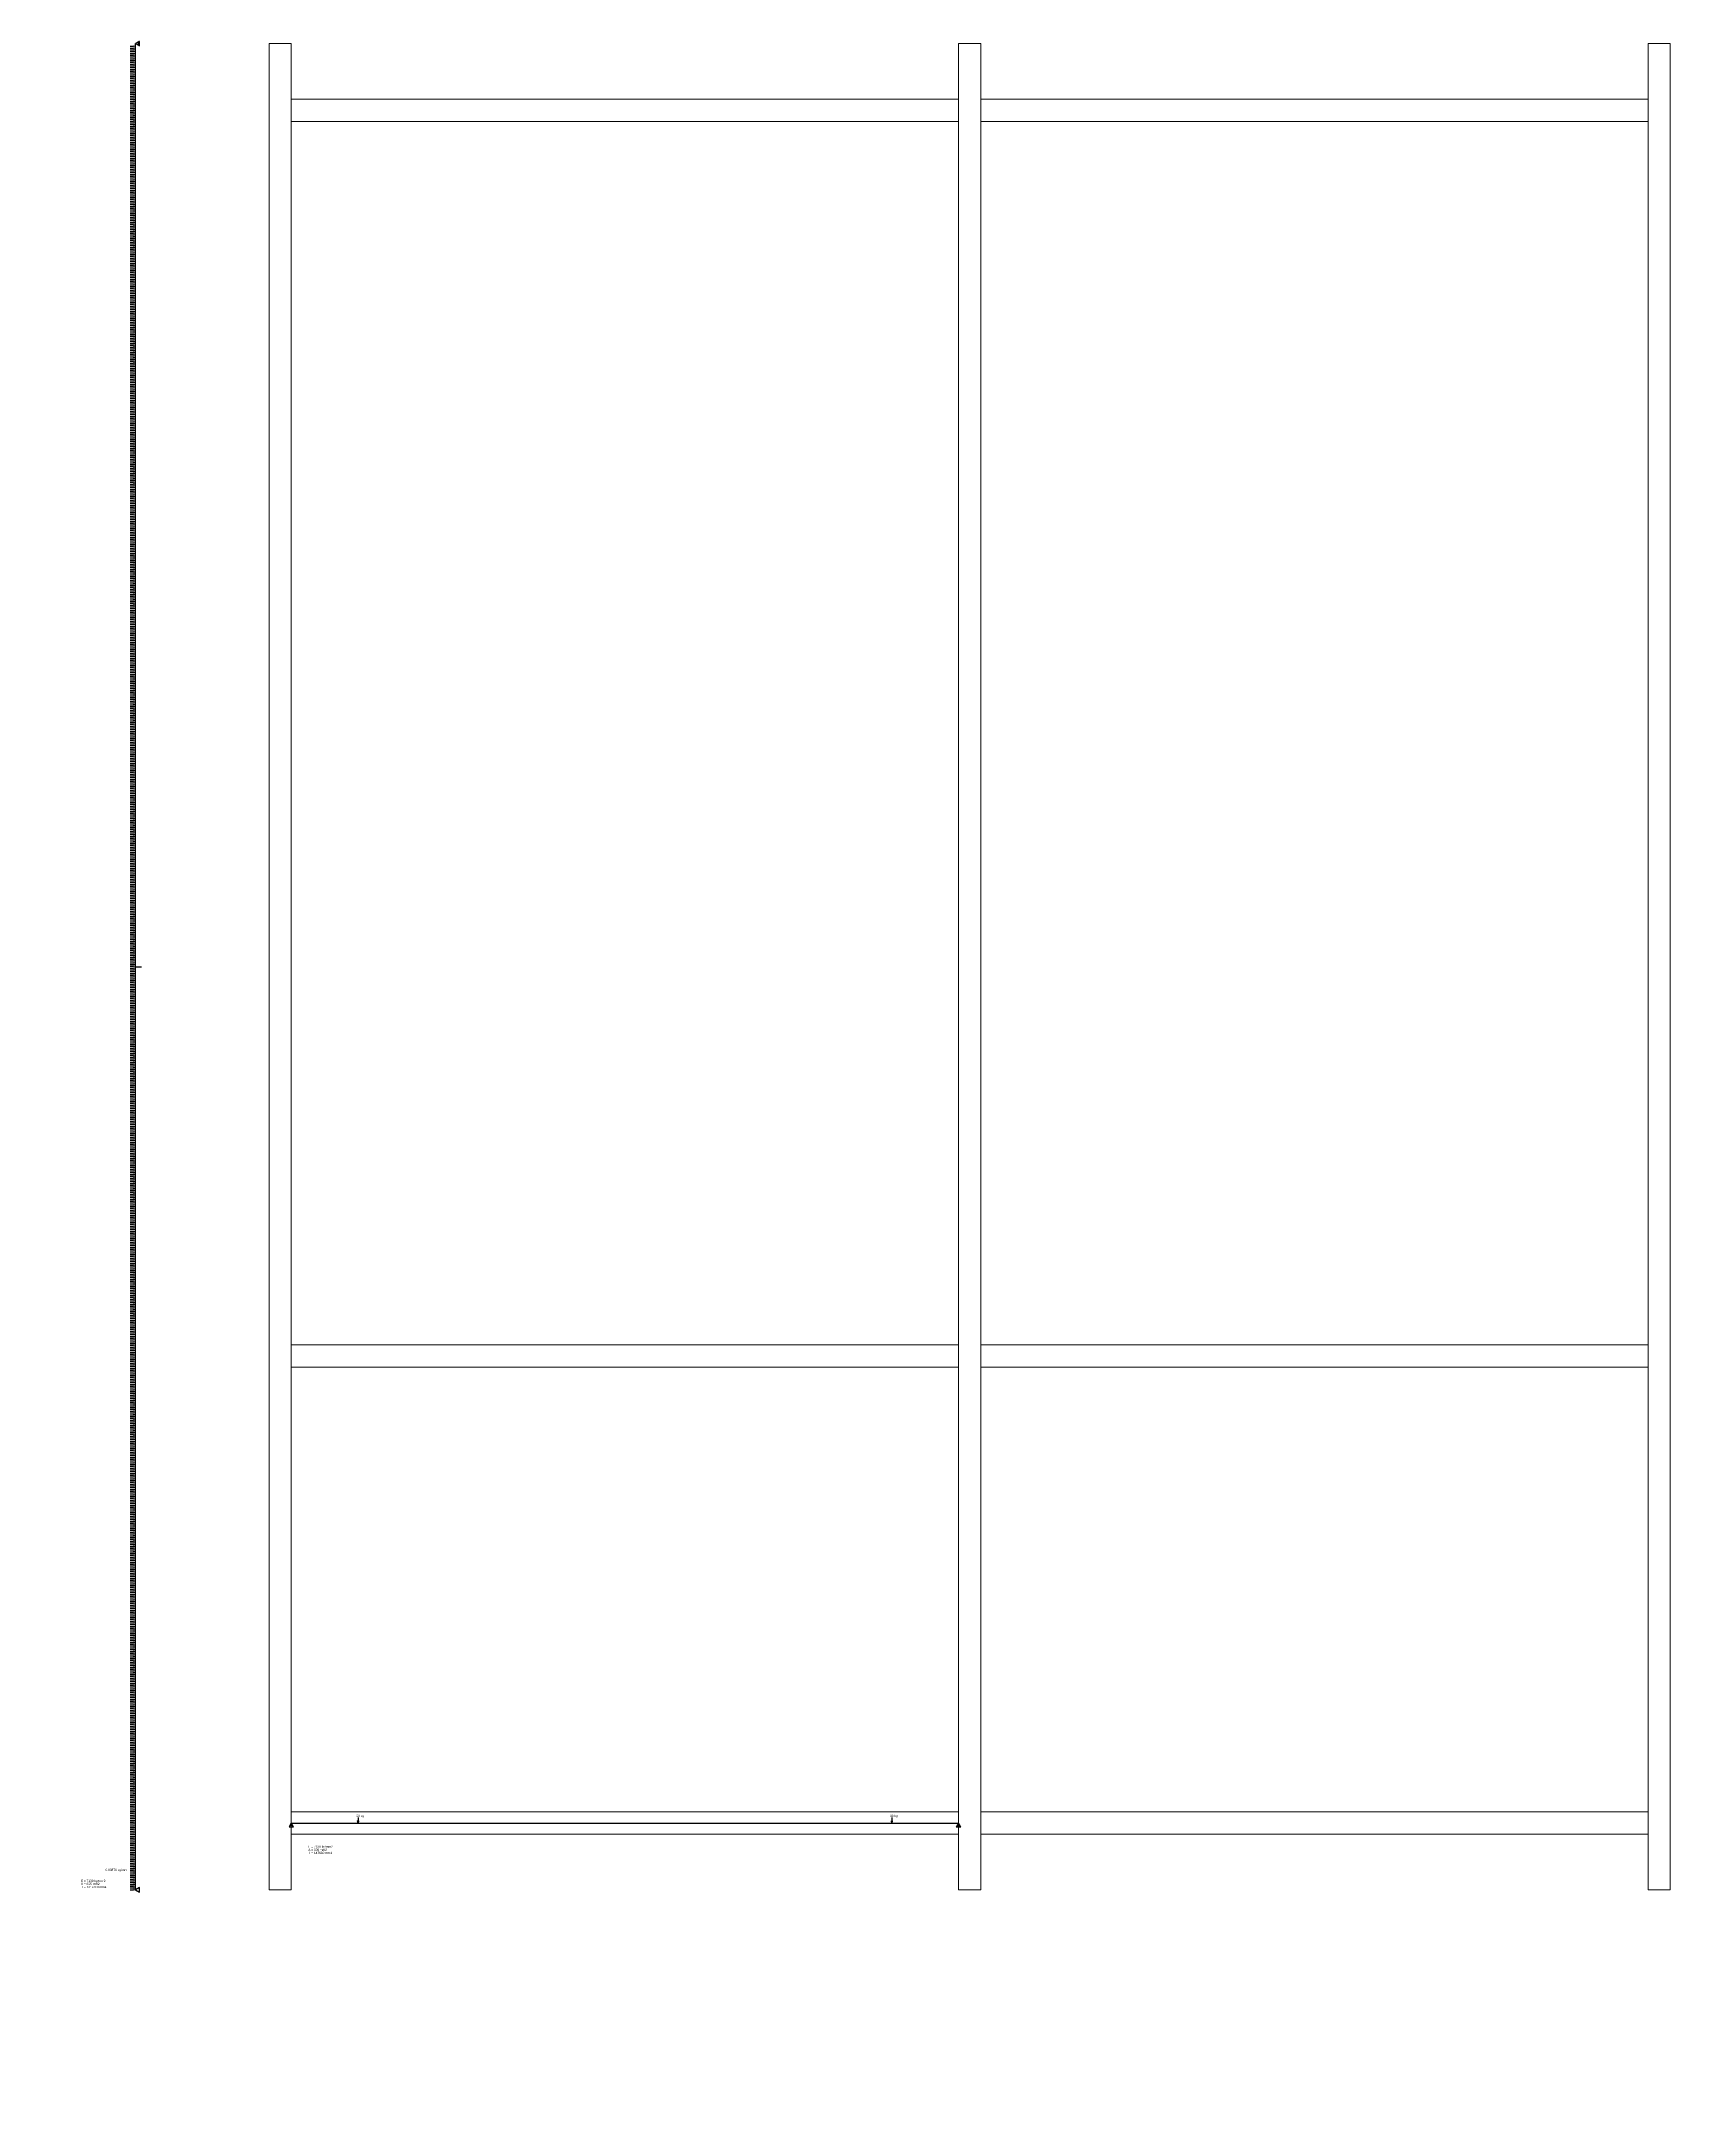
# Model space of a CAD drawing. Extents: x -212 to 3502, y -496 to 4155.
import ezdxf
from ezdxf.enums import TextEntityAlignment as Align

# ---------------------------------------------------------------- set-up
doc = ezdxf.new("R2010")
doc.units = 0
doc.linetypes.add('DASHED', pattern=[0])
doc.layers.add('Analysis_layer', color=70, linetype='Continuous')
doc.layers.add('U_Профиль', color=160, linetype='Continuous', lineweight=20)
doc.styles.get("Standard").update_dxf_attribs({"font": 'arial.ttf'})

# ---------------------------------------------------------------- blocks, each defined once
blk = doc.blocks.new('_ClosedBlank')
at = {"color": 0, "linetype": 'ByBlock', "lineweight": -2}
for p, q in [((-1, 0.17), (0, 0)), ((-1, 0.17), (-1, -0.17)), ((0, 0), (-1, -0.17))]:
    blk.add_line(p, q, dxfattribs=at)
blk = doc.blocks.new('Arrow')
blk.add_line((-6.25, 0), (-2.5, 0))
at = {"xscale": 2.5, "yscale": 2.5, "zscale": 2.5}
blk.add_blockref('_ClosedBlank', (0, 0), dxfattribs=at)
blk = doc.blocks.new('*U12')
for p, q in [((-6.2, 2072), (-2.5, 2072)), ((-6.2, 2070), (-2.5, 2070)), ((-6.2, 2068), (-2.5, 2068)), ((-6.2, 2066), (-2.5, 2066)), ((-6.2, 2064), (-2.5, 2064)), ((-6.2, 2062), (-2.5, 2062)), ((-6.2, 2060), (-2.5, 2060)), ((-6.2, 2058), (-2.5, 2058)), ((-6.2, 2056), (-2.5, 2056)), ((-6.2, 2054), (-2.5, 2054)), ((-6.2, 2052), (-2.5, 2052)), ((-6.2, 2050), (-2.5, 2050)), ((-6.2, 2048), (-2.5, 2048)), ((-6.2, 2046), (-2.5, 2046)), ((-6.2, 2044), (-2.5, 2044)), ((-6.2, 2042), (-2.5, 2042)), ((-6.2, 2040), (-2.5, 2040)), ((-6.2, 2038), (-2.5, 2038)), ((-6.2, 2036), (-2.5, 2036)), ((-6.2, 2034), (-2.5, 2034)), ((-6.2, 2032), (-2.5, 2032)), ((-6.2, 2030), (-2.5, 2030)), ((-6.2, 2028), (-2.5, 2028)), ((-6.2, 2026), (-2.5, 2026)), ((-6.2, 2024), (-2.5, 2024)), ((-6.2, 2022), (-2.5, 2022)), ((-6.2, 2020), (-2.5, 2020)), ((-6.2, 2018), (-2.5, 2018)), ((-6.2, 2016), (-2.5, 2016)), ((-6.2, 2014), (-2.5, 2014)), ((-6.2, 2012), (-2.5, 2012)), ((-6.2, 2010), (-2.5, 2010)), ((-6.2, 2008), (-2.5, 2008)), ((-6.2, 2006), (-2.5, 2006)), ((-6.2, 2004), (-2.5, 2004)), ((-6.2, 2002), (-2.5, 2002)), ((-6.2, 2000), (-2.5, 2000)), ((-6.2, 1998), (-2.5, 1998)), ((-6.2, 1996), (-2.5, 1996)), ((-6.2, 1994), (-2.5, 1994)), ((-6.2, 1992), (-2.5, 1992)), ((-6.2, 1990), (-2.5, 1990)), ((-6.2, 1988), (-2.5, 1988)), ((-6.2, 1986), (-2.5, 1986)), ((-6.2, 1984), (-2.5, 1984)), ((-6.2, 1982), (-2.5, 1982)), ((-6.2, 1980), (-2.5, 1980)), ((-6.2, 1978), (-2.5, 1978)), ((-6.2, 1976), (-2.5, 1976)), ((-6.2, 1974), (-2.5, 1974)), ((-6.2, 1972), (-2.5, 1972)), ((-6.2, 1970), (-2.5, 1970)), ((-6.2, 1968), (-2.5, 1968)), ((-6.2, 1966), (-2.5, 1966)), ((-6.2, 1964), (-2.5, 1964)), ((-6.2, 1962), (-2.5, 1962)), ((-6.2, 1960), (-2.5, 1960)), ((-6.2, 1958), (-2.5, 1958)), ((-6.2, 1956), (-2.5, 1956)), ((-6.2, 1954), (-2.5, 1954)), ((-6.2, 1952), (-2.5, 1952)), ((-6.2, 1950), (-2.5, 1950)), ((-6.2, 1948), (-2.5, 1948)), ((-6.2, 1946), (-2.5, 1946)), ((-6.2, 1944), (-2.5, 1944)), ((-6.2, 1942), (-2.5, 1942)), ((-6.2, 1940), (-2.5, 1940)), ((-6.2, 1938), (-2.5, 1938)), ((-6.2, 1936), (-2.5, 1936)), ((-6.2, 1934), (-2.5, 1934)), ((-6.2, 1932), (-2.5, 1932)), ((-6.2, 1930), (-2.5, 1930)), ((-6.2, 1928), (-2.5, 1928)), ((-6.2, 1926), (-2.5, 1926)), ((-6.2, 1924), (-2.5, 1924)), ((-6.2, 1922), (-2.5, 1922)), ((-6.2, 1920), (-2.5, 1920)), ((-6.2, 1918), (-2.5, 1918)), ((-6.2, 1916), (-2.5, 1916)), ((-6.2, 1914), (-2.5, 1914)), ((-6.2, 1912), (-2.5, 1912)), ((-6.2, 1910), (-2.5, 1910)), ((-6.2, 1908), (-2.5, 1908)), ((-6.2, 1906), (-2.5, 1906)), ((-6.2, 1904), (-2.5, 1904)), ((-6.2, 1902), (-2.5, 1902)), ((-6.2, 1900), (-2.5, 1900)), ((-6.2, 1898), (-2.5, 1898)), ((-6.2, 1896), (-2.5, 1896)), ((-6.2, 1894), (-2.5, 1894)), ((-6.2, 1892), (-2.5, 1892)), ((-6.2, 1890), (-2.5, 1890)), ((-6.2, 1888), (-2.5, 1888)), ((-6.2, 1886), (-2.5, 1886)), ((-6.2, 1884), (-2.5, 1884)), ((-6.2, 1882), (-2.5, 1882)), ((-6.2, 1880), (-2.5, 1880)), ((-6.2, 1878), (-2.5, 1878)), ((-6.2, 1876), (-2.5, 1876)), ((-6.2, 1874), (-2.5, 1874)), ((-6.2, 1872), (-2.5, 1872)), ((-6.2, 1870), (-2.5, 1870)), ((-6.2, 1868), (-2.5, 1868)), ((-6.2, 1866), (-2.5, 1866)), ((-6.2, 1864), (-2.5, 1864)), ((-6.2, 1862), (-2.5, 1862)), ((-6.2, 1860), (-2.5, 1860)), ((-6.2, 1858), (-2.5, 1858)), ((-6.2, 1856), (-2.5, 1856)), ((-6.2, 1854), (-2.5, 1854)), ((-6.2, 1852), (-2.5, 1852)), ((-6.2, 1850), (-2.5, 1850)), ((-6.2, 1848), (-2.5, 1848)), ((-6.2, 1846), (-2.5, 1846)), ((-6.2, 1844), (-2.5, 1844)), ((-6.2, 1842), (-2.5, 1842)), ((-6.2, 1840), (-2.5, 1840)), ((-6.2, 1838), (-2.5, 1838)), ((-6.2, 1836), (-2.5, 1836)), ((-6.2, 1834), (-2.5, 1834)), ((-6.2, 1832), (-2.5, 1832)), ((-6.2, 1830), (-2.5, 1830)), ((-6.2, 1828), (-2.5, 1828)), ((-6.2, 1826), (-2.5, 1826)), ((-6.2, 1824), (-2.5, 1824)), ((-6.2, 1822), (-2.5, 1822)), ((-6.2, 1820), (-2.5, 1820)), ((-6.2, 1818), (-2.5, 1818)), ((-6.2, 1816), (-2.5, 1816)), ((-6.2, 1814), (-2.5, 1814)), ((-6.2, 1812), (-2.5, 1812)), ((-6.2, 1810), (-2.5, 1810)), ((-6.2, 1808), (-2.5, 1808)), ((-6.2, 1806), (-2.5, 1806)), ((-6.2, 1804), (-2.5, 1804)), ((-6.2, 1802), (-2.5, 1802)), ((-6.2, 1800), (-2.5, 1800)), ((-6.2, 1798), (-2.5, 1798)), ((-6.2, 1796), (-2.5, 1796)), ((-6.2, 1794), (-2.5, 1794)), ((-6.2, 1792), (-2.5, 1792)), ((-6.2, 1790), (-2.5, 1790)), ((-6.2, 1788), (-2.5, 1788)), ((-6.2, 1786), (-2.5, 1786)), ((-6.2, 1784), (-2.5, 1784)), ((-6.2, 1782), (-2.5, 1782)), ((-6.2, 1780), (-2.5, 1780)), ((-6.2, 1778), (-2.5, 1778)), ((-6.2, 1776), (-2.5, 1776)), ((-6.2, 1774), (-2.5, 1774)), ((-6.2, 1772), (-2.5, 1772)), ((-6.2, 1770), (-2.5, 1770)), ((-6.2, 1768), (-2.5, 1768)), ((-6.2, 1766), (-2.5, 1766)), ((-6.2, 1764), (-2.5, 1764)), ((-6.2, 1762), (-2.5, 1762)), ((-6.2, 1760), (-2.5, 1760)), ((-6.2, 1758), (-2.5, 1758)), ((-6.2, 1756), (-2.5, 1756)), ((-6.2, 1754), (-2.5, 1754)), ((-6.2, 1752), (-2.5, 1752)), ((-6.2, 1750), (-2.5, 1750)), ((-6.2, 1748), (-2.5, 1748)), ((-6.2, 1746), (-2.5, 1746)), ((-6.2, 1744), (-2.5, 1744)), ((-6.2, 1742), (-2.5, 1742)), ((-6.2, 1740), (-2.5, 1740)), ((-6.2, 1738), (-2.5, 1738)), ((-6.2, 1736), (-2.5, 1736)), ((-6.2, 1734), (-2.5, 1734)), ((-6.2, 1732), (-2.5, 1732)), ((-6.2, 1730), (-2.5, 1730)), ((-6.2, 1728), (-2.5, 1728)), ((-6.2, 1726), (-2.5, 1726)), ((-6.2, 1724), (-2.5, 1724)), ((-6.2, 1722), (-2.5, 1722)), ((-6.2, 1720), (-2.5, 1720)), ((-6.2, 1718), (-2.5, 1718)), ((-6.2, 1716), (-2.5, 1716)), ((-6.2, 1714), (-2.5, 1714)), ((-6.2, 1712), (-2.5, 1712)), ((-6.2, 1710), (-2.5, 1710)), ((-6.2, 1708), (-2.5, 1708)), ((-6.2, 1706), (-2.5, 1706)), ((-6.2, 1704), (-2.5, 1704)), ((-6.2, 1702), (-2.5, 1702)), ((-6.2, 1700), (-2.5, 1700)), ((-6.2, 1698), (-2.5, 1698)), ((-6.2, 1696), (-2.5, 1696)), ((-6.2, 1694), (-2.5, 1694)), ((-6.2, 1692), (-2.5, 1692)), ((-6.2, 1690), (-2.5, 1690)), ((-6.2, 1688), (-2.5, 1688)), ((-6.2, 1686), (-2.5, 1686)), ((-6.2, 1684), (-2.5, 1684)), ((-6.2, 1682), (-2.5, 1682)), ((-6.2, 1680), (-2.5, 1680)), ((-6.2, 1678), (-2.5, 1678)), ((-6.2, 1676), (-2.5, 1676)), ((-6.2, 1674), (-2.5, 1674)), ((-6.2, 1672), (-2.5, 1672)), ((-6.2, 1670), (-2.5, 1670)), ((-6.2, 1668), (-2.5, 1668)), ((-6.2, 1666), (-2.5, 1666)), ((-6.2, 1664), (-2.5, 1664)), ((-6.2, 1662), (-2.5, 1662)), ((-6.2, 1660), (-2.5, 1660)), ((-6.2, 1658), (-2.5, 1658)), ((-6.2, 1656), (-2.5, 1656)), ((-6.2, 1654), (-2.5, 1654)), ((-6.2, 1652), (-2.5, 1652)), ((-6.2, 1650), (-2.5, 1650)), ((-6.2, 1648), (-2.5, 1648)), ((-6.2, 1646), (-2.5, 1646)), ((-6.2, 1644), (-2.5, 1644)), ((-6.2, 1642), (-2.5, 1642)), ((-6.2, 1640), (-2.5, 1640)), ((-6.2, 1638), (-2.5, 1638)), ((-6.2, 1636), (-2.5, 1636)), ((-6.2, 1634), (-2.5, 1634)), ((-6.2, 1632), (-2.5, 1632)), ((-6.2, 1630), (-2.5, 1630)), ((-6.2, 1628), (-2.5, 1628)), ((-6.2, 1626), (-2.5, 1626)), ((-6.2, 1624), (-2.5, 1624)), ((-6.2, 1622), (-2.5, 1622)), ((-6.2, 1620), (-2.5, 1620)), ((-6.2, 1618), (-2.5, 1618)), ((-6.2, 1616), (-2.5, 1616)), ((-6.2, 1614), (-2.5, 1614)), ((-6.2, 1612), (-2.5, 1612)), ((-6.2, 1610), (-2.5, 1610)), ((-6.2, 1608), (-2.5, 1608)), ((-6.2, 1606), (-2.5, 1606)), ((-6.2, 1604), (-2.5, 1604)), ((-6.2, 1602), (-2.5, 1602)), ((-6.2, 1600), (-2.5, 1600)), ((-6.2, 1598), (-2.5, 1598)), ((-6.2, 1596), (-2.5, 1596)), ((-6.2, 1594), (-2.5, 1594)), ((-6.2, 1592), (-2.5, 1592)), ((-6.2, 1590), (-2.5, 1590)), ((-6.2, 1588), (-2.5, 1588)), ((-6.2, 1586), (-2.5, 1586)), ((-6.2, 1584), (-2.5, 1584)), ((-6.2, 1582), (-2.5, 1582)), ((-6.2, 1580), (-2.5, 1580)), ((-6.2, 1578), (-2.5, 1578)), ((-6.2, 1576), (-2.5, 1576)), ((-6.2, 1574), (-2.5, 1574)), ((-6.2, 1572), (-2.5, 1572)), ((-6.2, 1570), (-2.5, 1570)), ((-6.2, 1568), (-2.5, 1568)), ((-6.2, 1566), (-2.5, 1566)), ((-6.2, 1564), (-2.5, 1564)), ((-6.2, 1562), (-2.5, 1562)), ((-6.2, 1560), (-2.5, 1560)), ((-6.2, 1558), (-2.5, 1558)), ((-6.2, 1556), (-2.5, 1556)), ((-6.2, 1554), (-2.5, 1554)), ((-6.2, 1552), (-2.5, 1552)), ((-6.2, 1550), (-2.5, 1550)), ((-6.2, 1548), (-2.5, 1548)), ((-6.2, 1546), (-2.5, 1546)), ((-6.2, 1544), (-2.5, 1544)), ((-6.2, 1542), (-2.5, 1542)), ((-6.2, 1540), (-2.5, 1540)), ((-6.2, 1538), (-2.5, 1538)), ((-6.2, 1536), (-2.5, 1536)), ((-6.2, 1534), (-2.5, 1534)), ((-6.2, 1532), (-2.5, 1532)), ((-6.2, 1530), (-2.5, 1530)), ((-6.2, 1528), (-2.5, 1528)), ((-6.2, 1526), (-2.5, 1526)), ((-6.2, 1524), (-2.5, 1524)), ((-6.2, 1522), (-2.5, 1522)), ((-6.2, 1520), (-2.5, 1520)), ((-6.2, 1518), (-2.5, 1518)), ((-6.2, 1516), (-2.5, 1516)), ((-6.2, 1514), (-2.5, 1514)), ((-6.2, 1512), (-2.5, 1512)), ((-6.2, 1510), (-2.5, 1510)), ((-6.2, 1508), (-2.5, 1508)), ((-6.2, 1506), (-2.5, 1506)), ((-6.2, 1504), (-2.5, 1504)), ((-6.2, 1502), (-2.5, 1502)), ((-6.2, 1500), (-2.5, 1500)), ((-6.2, 1498), (-2.5, 1498)), ((-6.2, 1496), (-2.5, 1496)), ((-6.2, 1494), (-2.5, 1494)), ((-6.2, 1492), (-2.5, 1492)), ((-6.2, 1490), (-2.5, 1490)), ((-6.2, 1488), (-2.5, 1488)), ((-6.2, 1486), (-2.5, 1486)), ((-6.2, 1484), (-2.5, 1484)), ((-6.2, 1482), (-2.5, 1482)), ((-6.2, 1480), (-2.5, 1480)), ((-6.2, 1478), (-2.5, 1478)), ((-6.2, 1476), (-2.5, 1476)), ((-6.2, 1474), (-2.5, 1474)), ((-6.2, 1472), (-2.5, 1472)), ((-6.2, 1470), (-2.5, 1470)), ((-6.2, 1468), (-2.5, 1468)), ((-6.2, 1466), (-2.5, 1466)), ((-6.2, 1464), (-2.5, 1464)), ((-6.2, 1462), (-2.5, 1462)), ((-6.2, 1460), (-2.5, 1460)), ((-6.2, 1458), (-2.5, 1458)), ((-6.2, 1456), (-2.5, 1456)), ((-6.2, 1454), (-2.5, 1454)), ((-6.2, 1452), (-2.5, 1452)), ((-6.2, 1450), (-2.5, 1450)), ((-6.2, 1448), (-2.5, 1448)), ((-6.2, 1446), (-2.5, 1446)), ((-6.2, 1444), (-2.5, 1444)), ((-6.2, 1442), (-2.5, 1442)), ((-6.2, 1440), (-2.5, 1440)), ((-6.2, 1438), (-2.5, 1438)), ((-6.2, 1436), (-2.5, 1436)), ((-6.2, 1434), (-2.5, 1434)), ((-6.2, 1432), (-2.5, 1432)), ((-6.2, 1430), (-2.5, 1430)), ((-6.2, 1428), (-2.5, 1428)), ((-6.2, 1426), (-2.5, 1426)), ((-6.2, 1424), (-2.5, 1424)), ((-6.2, 1422), (-2.5, 1422)), ((-6.2, 1420), (-2.5, 1420)), ((-6.2, 1418), (-2.5, 1418)), ((-6.2, 1416), (-2.5, 1416)), ((-6.2, 1414), (-2.5, 1414)), ((-6.2, 1412), (-2.5, 1412)), ((-6.2, 1410), (-2.5, 1410)), ((-6.2, 1408), (-2.5, 1408)), ((-6.2, 1406), (-2.5, 1406)), ((-6.2, 1404), (-2.5, 1404)), ((-6.2, 1402), (-2.5, 1402)), ((-6.2, 1400), (-2.5, 1400)), ((-6.2, 1398), (-2.5, 1398)), ((-6.2, 1396), (-2.5, 1396)), ((-6.2, 1394), (-2.5, 1394)), ((-6.2, 1392), (-2.5, 1392)), ((-6.2, 1390), (-2.5, 1390)), ((-6.2, 1388), (-2.5, 1388)), ((-6.2, 1386), (-2.5, 1386)), ((-6.2, 1384), (-2.5, 1384)), ((-6.2, 1382), (-2.5, 1382)), ((-6.2, 1380), (-2.5, 1380)), ((-6.2, 1378), (-2.5, 1378)), ((-6.2, 1376), (-2.5, 1376)), ((-6.2, 1374), (-2.5, 1374)), ((-6.2, 1372), (-2.5, 1372)), ((-6.2, 1370), (-2.5, 1370)), ((-6.2, 1368), (-2.5, 1368)), ((-6.2, 1366), (-2.5, 1366)), ((-6.2, 1364), (-2.5, 1364)), ((-6.2, 1362), (-2.5, 1362)), ((-6.2, 1360), (-2.5, 1360)), ((-6.2, 1358), (-2.5, 1358)), ((-6.2, 1356), (-2.5, 1356)), ((-6.2, 1354), (-2.5, 1354)), ((-6.2, 1352), (-2.5, 1352)), ((-6.2, 1350), (-2.5, 1350)), ((-6.2, 1348), (-2.5, 1348)), ((-6.2, 1346), (-2.5, 1346)), ((-6.2, 1344), (-2.5, 1344)), ((-6.2, 1342), (-2.5, 1342)), ((-6.2, 1340), (-2.5, 1340)), ((-6.2, 1338), (-2.5, 1338)), ((-6.2, 1336), (-2.5, 1336)), ((-6.2, 1334), (-2.5, 1334)), ((-6.2, 1332), (-2.5, 1332)), ((-6.2, 1330), (-2.5, 1330)), ((-6.2, 1328), (-2.5, 1328)), ((-6.2, 1326), (-2.5, 1326)), ((-6.2, 1324), (-2.5, 1324)), ((-6.2, 1322), (-2.5, 1322)), ((-6.2, 1320), (-2.5, 1320)), ((-6.2, 1318), (-2.5, 1318)), ((-6.2, 1316), (-2.5, 1316)), ((-6.2, 1314), (-2.5, 1314)), ((-6.2, 1312), (-2.5, 1312)), ((-6.2, 1310), (-2.5, 1310)), ((-6.2, 1308), (-2.5, 1308)), ((-6.2, 1306), (-2.5, 1306)), ((-6.2, 1304), (-2.5, 1304)), ((-6.2, 1302), (-2.5, 1302)), ((-6.2, 1300), (-2.5, 1300)), ((-6.2, 1298), (-2.5, 1298)), ((-6.2, 1296), (-2.5, 1296)), ((-6.2, 1294), (-2.5, 1294)), ((-6.2, 1292), (-2.5, 1292)), ((-6.2, 1290), (-2.5, 1290)), ((-6.2, 1288), (-2.5, 1288)), ((-6.2, 1286), (-2.5, 1286)), ((-6.2, 1284), (-2.5, 1284)), ((-6.2, 1282), (-2.5, 1282)), ((-6.2, 1280), (-2.5, 1280)), ((-6.2, 1278), (-2.5, 1278)), ((-6.2, 1276), (-2.5, 1276)), ((-6.2, 1274), (-2.5, 1274)), ((-6.2, 1272), (-2.5, 1272)), ((-6.2, 1270), (-2.5, 1270)), ((-6.2, 1268), (-2.5, 1268)), ((-6.2, 1266), (-2.5, 1266)), ((-6.2, 1264), (-2.5, 1264)), ((-6.2, 1262), (-2.5, 1262)), ((-6.2, 1260), (-2.5, 1260)), ((-6.2, 1258), (-2.5, 1258)), ((-6.2, 1256), (-2.5, 1256)), ((-6.2, 1254), (-2.5, 1254)), ((-6.2, 1252), (-2.5, 1252)), ((-6.2, 1250), (-2.5, 1250)), ((-6.2, 1248), (-2.5, 1248)), ((-6.2, 1246), (-2.5, 1246)), ((-6.2, 1244), (-2.5, 1244)), ((-6.2, 1242), (-2.5, 1242)), ((-6.2, 1240), (-2.5, 1240)), ((-6.2, 1238), (-2.5, 1238)), ((-6.2, 1236), (-2.5, 1236)), ((-6.2, 1234), (-2.5, 1234)), ((-6.2, 1232), (-2.5, 1232)), ((-6.2, 1230), (-2.5, 1230)), ((-6.2, 1228), (-2.5, 1228)), ((-6.2, 1226), (-2.5, 1226)), ((-6.2, 1224), (-2.5, 1224)), ((-6.2, 1222), (-2.5, 1222)), ((-6.2, 1220), (-2.5, 1220)), ((-6.2, 1218), (-2.5, 1218)), ((-6.2, 1216), (-2.5, 1216)), ((-6.2, 1214), (-2.5, 1214)), ((-6.2, 1212), (-2.5, 1212)), ((-6.2, 1210), (-2.5, 1210)), ((-6.2, 1208), (-2.5, 1208)), ((-6.2, 1206), (-2.5, 1206)), ((-6.2, 1204), (-2.5, 1204)), ((-6.2, 1202), (-2.5, 1202)), ((-6.2, 1200), (-2.5, 1200)), ((-6.2, 1198), (-2.5, 1198)), ((-6.2, 1196), (-2.5, 1196)), ((-6.2, 1194), (-2.5, 1194)), ((-6.2, 1192), (-2.5, 1192)), ((-6.2, 1190), (-2.5, 1190)), ((-6.2, 1188), (-2.5, 1188)), ((-6.2, 1186), (-2.5, 1186)), ((-6.2, 1184), (-2.5, 1184)), ((-6.2, 1182), (-2.5, 1182)), ((-6.2, 1180), (-2.5, 1180)), ((-6.2, 1178), (-2.5, 1178)), ((-6.2, 1176), (-2.5, 1176)), ((-6.2, 1174), (-2.5, 1174)), ((-6.2, 1172), (-2.5, 1172)), ((-6.2, 1170), (-2.5, 1170)), ((-6.2, 1168), (-2.5, 1168)), ((-6.2, 1166), (-2.5, 1166)), ((-6.2, 1164), (-2.5, 1164)), ((-6.2, 1162), (-2.5, 1162)), ((-6.2, 1160), (-2.5, 1160)), ((-6.2, 1158), (-2.5, 1158)), ((-6.2, 1156), (-2.5, 1156)), ((-6.2, 1154), (-2.5, 1154)), ((-6.2, 1152), (-2.5, 1152)), ((-6.2, 1150), (-2.5, 1150)), ((-6.2, 1148), (-2.5, 1148)), ((-6.2, 1146), (-2.5, 1146)), ((-6.2, 1144), (-2.5, 1144)), ((-6.2, 1142), (-2.5, 1142)), ((-6.2, 1140), (-2.5, 1140)), ((-6.2, 1138), (-2.5, 1138)), ((-6.2, 1136), (-2.5, 1136)), ((-6.2, 1134), (-2.5, 1134)), ((-6.2, 1132), (-2.5, 1132)), ((-6.2, 1130), (-2.5, 1130)), ((-6.2, 1128), (-2.5, 1128)), ((-6.2, 1126), (-2.5, 1126)), ((-6.2, 1124), (-2.5, 1124)), ((-6.2, 1122), (-2.5, 1122)), ((-6.2, 1120), (-2.5, 1120)), ((-6.2, 1118), (-2.5, 1118)), ((-6.2, 1116), (-2.5, 1116)), ((-6.2, 1114), (-2.5, 1114)), ((-6.2, 1112), (-2.5, 1112)), ((-6.2, 1110), (-2.5, 1110)), ((-6.2, 1108), (-2.5, 1108)), ((-6.2, 1106), (-2.5, 1106)), ((-6.2, 1104), (-2.5, 1104)), ((-6.2, 1102), (-2.5, 1102)), ((-6.2, 1100), (-2.5, 1100)), ((-6.2, 1098), (-2.5, 1098)), ((-6.2, 1096), (-2.5, 1096)), ((-6.2, 1094), (-2.5, 1094)), ((-6.2, 1092), (-2.5, 1092)), ((-6.2, 1090), (-2.5, 1090)), ((-6.2, 1088), (-2.5, 1088)), ((-6.2, 1086), (-2.5, 1086)), ((-6.2, 1084), (-2.5, 1084)), ((-6.2, 1082), (-2.5, 1082)), ((-6.2, 1080), (-2.5, 1080)), ((-6.2, 1078), (-2.5, 1078)), ((-6.2, 1076), (-2.5, 1076)), ((-6.2, 1074), (-2.5, 1074)), ((-6.2, 1072), (-2.5, 1072)), ((-6.2, 1070), (-2.5, 1070)), ((-6.2, 1068), (-2.5, 1068)), ((-6.2, 1066), (-2.5, 1066)), ((-6.2, 1064), (-2.5, 1064)), ((-6.2, 1062), (-2.5, 1062)), ((-6.2, 1060), (-2.5, 1060)), ((-6.2, 1058), (-2.5, 1058)), ((-6.2, 1056), (-2.5, 1056)), ((-6.2, 1054), (-2.5, 1054)), ((-6.2, 1052), (-2.5, 1052)), ((-6.2, 1050), (-2.5, 1050)), ((-6.2, 1048), (-2.5, 1048)), ((-6.2, 1046), (-2.5, 1046)), ((-6.2, 1044), (-2.5, 1044)), ((-6.2, 1042), (-2.5, 1042)), ((-6.2, 1040), (-2.5, 1040)), ((-6.2, 1038), (-2.5, 1038)), ((-6.2, 1036), (-2.5, 1036)), ((-6.2, 1034), (-2.5, 1034)), ((-6.2, 1032), (-2.5, 1032)), ((-6.2, 1030), (-2.5, 1030)), ((-6.2, 1028), (-2.5, 1028)), ((-6.2, 1026), (-2.5, 1026)), ((-6.2, 1024), (-2.5, 1024)), ((-6.2, 1022), (-2.5, 1022)), ((-6.2, 1020), (-2.5, 1020)), ((-6.2, 1018), (-2.5, 1018)), ((-6.2, 1016), (-2.5, 1016)), ((-6.2, 1014), (-2.5, 1014)), ((-6.2, 1012), (-2.5, 1012)), ((-6.2, 1010), (-2.5, 1010)), ((-6.2, 1008), (-2.5, 1008)), ((-6.2, 1006), (-2.5, 1006)), ((-6.2, 1004), (-2.5, 1004)), ((-6.2, 1002), (-2.5, 1002)), ((-6.2, 1000), (-2.5, 1000)), ((-6.2, 998), (-2.5, 998)), ((-6.2, 996), (-2.5, 996)), ((-6.2, 994), (-2.5, 994)), ((-6.2, 992), (-2.5, 992)), ((-6.2, 990), (-2.5, 990)), ((-6.2, 988), (-2.5, 988)), ((-6.2, 986), (-2.5, 986)), ((-6.2, 984), (-2.5, 984)), ((-6.2, 982), (-2.5, 982)), ((-6.2, 980), (-2.5, 980)), ((-6.2, 978), (-2.5, 978)), ((-6.2, 976), (-2.5, 976)), ((-6.2, 974), (-2.5, 974)), ((-6.2, 972), (-2.5, 972)), ((-6.2, 970), (-2.5, 970)), ((-6.2, 968), (-2.5, 968)), ((-6.2, 966), (-2.5, 966)), ((-6.2, 964), (-2.5, 964)), ((-6.2, 962), (-2.5, 962)), ((-6.2, 960), (-2.5, 960)), ((-6.2, 958), (-2.5, 958)), ((-6.2, 956), (-2.5, 956)), ((-6.2, 954), (-2.5, 954)), ((-6.2, 952), (-2.5, 952)), ((-6.2, 950), (-2.5, 950)), ((-6.2, 948), (-2.5, 948)), ((-6.2, 946), (-2.5, 946)), ((-6.2, 944), (-2.5, 944)), ((-6.2, 942), (-2.5, 942)), ((-6.2, 940), (-2.5, 940)), ((-6.2, 938), (-2.5, 938)), ((-6.2, 936), (-2.5, 936)), ((-6.2, 934), (-2.5, 934)), ((-6.2, 932), (-2.5, 932)), ((-6.2, 930), (-2.5, 930)), ((-6.2, 928), (-2.5, 928)), ((-6.2, 926), (-2.5, 926)), ((-6.2, 924), (-2.5, 924)), ((-6.2, 922), (-2.5, 922)), ((-6.2, 920), (-2.5, 920)), ((-6.2, 918), (-2.5, 918)), ((-6.2, 916), (-2.5, 916)), ((-6.2, 914), (-2.5, 914)), ((-6.2, 912), (-2.5, 912)), ((-6.2, 910), (-2.5, 910)), ((-6.2, 908), (-2.5, 908)), ((-6.2, 906), (-2.5, 906)), ((-6.2, 904), (-2.5, 904)), ((-6.2, 902), (-2.5, 902)), ((-6.2, 900), (-2.5, 900)), ((-6.2, 898), (-2.5, 898)), ((-6.2, 896), (-2.5, 896)), ((-6.2, 894), (-2.5, 894)), ((-6.2, 892), (-2.5, 892)), ((-6.2, 890), (-2.5, 890)), ((-6.2, 888), (-2.5, 888)), ((-6.2, 886), (-2.5, 886)), ((-6.2, 884), (-2.5, 884)), ((-6.2, 882), (-2.5, 882)), ((-6.2, 880), (-2.5, 880)), ((-6.2, 878), (-2.5, 878)), ((-6.2, 876), (-2.5, 876)), ((-6.2, 874), (-2.5, 874)), ((-6.2, 872), (-2.5, 872)), ((-6.2, 870), (-2.5, 870)), ((-6.2, 868), (-2.5, 868)), ((-6.2, 866), (-2.5, 866)), ((-6.2, 864), (-2.5, 864)), ((-6.2, 862), (-2.5, 862)), ((-6.2, 860), (-2.5, 860)), ((-6.2, 858), (-2.5, 858)), ((-6.2, 856), (-2.5, 856)), ((-6.2, 854), (-2.5, 854)), ((-6.2, 852), (-2.5, 852)), ((-6.2, 850), (-2.5, 850)), ((-6.2, 848), (-2.5, 848)), ((-6.2, 846), (-2.5, 846)), ((-6.2, 844), (-2.5, 844)), ((-6.2, 842), (-2.5, 842)), ((-6.2, 840), (-2.5, 840)), ((-6.2, 838), (-2.5, 838)), ((-6.2, 836), (-2.5, 836)), ((-6.2, 834), (-2.5, 834)), ((-6.2, 832), (-2.5, 832)), ((-6.2, 830), (-2.5, 830)), ((-6.2, 828), (-2.5, 828)), ((-6.2, 826), (-2.5, 826)), ((-6.2, 824), (-2.5, 824)), ((-6.2, 822), (-2.5, 822)), ((-6.2, 820), (-2.5, 820)), ((-6.2, 818), (-2.5, 818)), ((-6.2, 816), (-2.5, 816)), ((-6.2, 814), (-2.5, 814)), ((-6.2, 812), (-2.5, 812)), ((-6.2, 810), (-2.5, 810)), ((-6.2, 808), (-2.5, 808)), ((-6.2, 806), (-2.5, 806)), ((-6.2, 804), (-2.5, 804)), ((-6.2, 802), (-2.5, 802)), ((-6.2, 800), (-2.5, 800)), ((-6.2, 798), (-2.5, 798)), ((-6.2, 796), (-2.5, 796)), ((-6.2, 794), (-2.5, 794)), ((-6.2, 792), (-2.5, 792)), ((-6.2, 790), (-2.5, 790)), ((-6.2, 788), (-2.5, 788)), ((-6.2, 786), (-2.5, 786)), ((-6.2, 784), (-2.5, 784)), ((-6.2, 782), (-2.5, 782)), ((-6.2, 780), (-2.5, 780)), ((-6.2, 778), (-2.5, 778)), ((-6.2, 776), (-2.5, 776)), ((-6.2, 774), (-2.5, 774)), ((-6.2, 772), (-2.5, 772)), ((-6.2, 770), (-2.5, 770)), ((-6.2, 768), (-2.5, 768)), ((-6.2, 766), (-2.5, 766)), ((-6.2, 764), (-2.5, 764)), ((-6.2, 762), (-2.5, 762)), ((-6.2, 760), (-2.5, 760)), ((-6.2, 758), (-2.5, 758)), ((-6.2, 756), (-2.5, 756)), ((-6.2, 754), (-2.5, 754)), ((-6.2, 752), (-2.5, 752)), ((-6.2, 750), (-2.5, 750)), ((-6.2, 748), (-2.5, 748)), ((-6.2, 746), (-2.5, 746)), ((-6.2, 744), (-2.5, 744)), ((-6.2, 742), (-2.5, 742)), ((-6.2, 740), (-2.5, 740)), ((-6.2, 738), (-2.5, 738)), ((-6.2, 736), (-2.5, 736)), ((-6.2, 734), (-2.5, 734)), ((-6.2, 732), (-2.5, 732)), ((-6.2, 730), (-2.5, 730)), ((-6.2, 728), (-2.5, 728)), ((-6.2, 726), (-2.5, 726)), ((-6.2, 724), (-2.5, 724)), ((-6.2, 722), (-2.5, 722)), ((-6.2, 720), (-2.5, 720)), ((-6.2, 718), (-2.5, 718)), ((-6.2, 716), (-2.5, 716)), ((-6.2, 714), (-2.5, 714)), ((-6.2, 712), (-2.5, 712)), ((-6.2, 710), (-2.5, 710)), ((-6.2, 708), (-2.5, 708)), ((-6.2, 706), (-2.5, 706)), ((-6.2, 704), (-2.5, 704)), ((-6.2, 702), (-2.5, 702)), ((-6.2, 700), (-2.5, 700)), ((-6.2, 698), (-2.5, 698)), ((-6.2, 696), (-2.5, 696)), ((-6.2, 694), (-2.5, 694)), ((-6.2, 692), (-2.5, 692)), ((-6.2, 690), (-2.5, 690)), ((-6.2, 688), (-2.5, 688)), ((-6.2, 686), (-2.5, 686)), ((-6.2, 684), (-2.5, 684)), ((-6.2, 682), (-2.5, 682)), ((-6.2, 680), (-2.5, 680)), ((-6.2, 678), (-2.5, 678)), ((-6.2, 676), (-2.5, 676)), ((-6.2, 674), (-2.5, 674)), ((-6.2, 672), (-2.5, 672)), ((-6.2, 670), (-2.5, 670)), ((-6.2, 668), (-2.5, 668)), ((-6.2, 666), (-2.5, 666)), ((-6.2, 664), (-2.5, 664)), ((-6.2, 662), (-2.5, 662)), ((-6.2, 660), (-2.5, 660)), ((-6.2, 658), (-2.5, 658)), ((-6.2, 656), (-2.5, 656)), ((-6.2, 654), (-2.5, 654)), ((-6.2, 652), (-2.5, 652)), ((-6.2, 650), (-2.5, 650)), ((-6.2, 648), (-2.5, 648)), ((-6.2, 646), (-2.5, 646)), ((-6.2, 644), (-2.5, 644)), ((-6.2, 642), (-2.5, 642)), ((-6.2, 640), (-2.5, 640)), ((-6.2, 638), (-2.5, 638)), ((-6.2, 636), (-2.5, 636)), ((-6.2, 634), (-2.5, 634)), ((-6.2, 632), (-2.5, 632)), ((-6.2, 630), (-2.5, 630)), ((-6.2, 628), (-2.5, 628)), ((-6.2, 626), (-2.5, 626)), ((-6.2, 624), (-2.5, 624)), ((-6.2, 622), (-2.5, 622)), ((-6.2, 620), (-2.5, 620)), ((-6.2, 618), (-2.5, 618)), ((-6.2, 616), (-2.5, 616)), ((-6.2, 614), (-2.5, 614)), ((-6.2, 612), (-2.5, 612)), ((-6.2, 610), (-2.5, 610)), ((-6.2, 608), (-2.5, 608)), ((-6.2, 606), (-2.5, 606)), ((-6.2, 604), (-2.5, 604)), ((-6.2, 602), (-2.5, 602)), ((-6.2, 600), (-2.5, 600)), ((-6.2, 598), (-2.5, 598)), ((-6.2, 596), (-2.5, 596)), ((-6.2, 594), (-2.5, 594)), ((-6.2, 592), (-2.5, 592)), ((-6.2, 590), (-2.5, 590)), ((-6.2, 588), (-2.5, 588)), ((-6.2, 586), (-2.5, 586)), ((-6.2, 584), (-2.5, 584)), ((-6.2, 582), (-2.5, 582)), ((-6.2, 580), (-2.5, 580)), ((-6.2, 578), (-2.5, 578)), ((-6.2, 576), (-2.5, 576)), ((-6.2, 574), (-2.5, 574)), ((-6.2, 572), (-2.5, 572)), ((-6.2, 570), (-2.5, 570)), ((-6.2, 568), (-2.5, 568)), ((-6.2, 566), (-2.5, 566)), ((-6.2, 564), (-2.5, 564)), ((-6.2, 562), (-2.5, 562)), ((-6.2, 560), (-2.5, 560)), ((-6.2, 558), (-2.5, 558)), ((-6.2, 556), (-2.5, 556)), ((-6.2, 554), (-2.5, 554)), ((-6.2, 552), (-2.5, 552)), ((-6.2, 550), (-2.5, 550)), ((-6.2, 548), (-2.5, 548)), ((-6.2, 546), (-2.5, 546)), ((-6.2, 544), (-2.5, 544)), ((-6.2, 542), (-2.5, 542)), ((-6.2, 540), (-2.5, 540)), ((-6.2, 538), (-2.5, 538)), ((-6.2, 536), (-2.5, 536)), ((-6.2, 534), (-2.5, 534)), ((-6.2, 532), (-2.5, 532)), ((-6.2, 530), (-2.5, 530)), ((-6.2, 528), (-2.5, 528)), ((-6.2, 526), (-2.5, 526)), ((-6.2, 524), (-2.5, 524)), ((-6.2, 522), (-2.5, 522)), ((-6.2, 520), (-2.5, 520)), ((-6.2, 518), (-2.5, 518)), ((-6.2, 516), (-2.5, 516)), ((-6.2, 514), (-2.5, 514)), ((-6.2, 512), (-2.5, 512)), ((-6.2, 510), (-2.5, 510)), ((-6.2, 508), (-2.5, 508)), ((-6.2, 506), (-2.5, 506)), ((-6.2, 504), (-2.5, 504)), ((-6.2, 502), (-2.5, 502)), ((-6.2, 500), (-2.5, 500)), ((-6.2, 498), (-2.5, 498)), ((-6.2, 496), (-2.5, 496)), ((-6.2, 494), (-2.5, 494)), ((-6.2, 492), (-2.5, 492)), ((-6.2, 490), (-2.5, 490)), ((-6.2, 488), (-2.5, 488)), ((-6.2, 486), (-2.5, 486)), ((-6.2, 484), (-2.5, 484)), ((-6.2, 482), (-2.5, 482)), ((-6.2, 480), (-2.5, 480)), ((-6.2, 478), (-2.5, 478)), ((-6.2, 476), (-2.5, 476)), ((-6.2, 474), (-2.5, 474)), ((-6.2, 472), (-2.5, 472)), ((-6.2, 470), (-2.5, 470)), ((-6.2, 468), (-2.5, 468)), ((-6.2, 466), (-2.5, 466)), ((-6.2, 464), (-2.5, 464)), ((-6.2, 462), (-2.5, 462)), ((-6.2, 460), (-2.5, 460)), ((-6.2, 458), (-2.5, 458)), ((-6.2, 456), (-2.5, 456)), ((-6.2, 454), (-2.5, 454)), ((-6.2, 452), (-2.5, 452)), ((-6.2, 450), (-2.5, 450)), ((-6.2, 448), (-2.5, 448)), ((-6.2, 446), (-2.5, 446)), ((-6.2, 444), (-2.5, 444)), ((-6.2, 442), (-2.5, 442)), ((-6.2, 440), (-2.5, 440)), ((-6.2, 438), (-2.5, 438)), ((-6.2, 436), (-2.5, 436)), ((-6.2, 434), (-2.5, 434)), ((-6.2, 432), (-2.5, 432)), ((-6.2, 430), (-2.5, 430)), ((-6.2, 428), (-2.5, 428)), ((-6.2, 426), (-2.5, 426)), ((-6.2, 424), (-2.5, 424)), ((-6.2, 422), (-2.5, 422)), ((-6.2, 420), (-2.5, 420)), ((-6.2, 418), (-2.5, 418)), ((-6.2, 416), (-2.5, 416)), ((-6.2, 414), (-2.5, 414)), ((-6.2, 412), (-2.5, 412)), ((-6.2, 410), (-2.5, 410)), ((-6.2, 408), (-2.5, 408)), ((-6.2, 406), (-2.5, 406)), ((-6.2, 404), (-2.5, 404)), ((-6.2, 402), (-2.5, 402)), ((-6.2, 400), (-2.5, 400)), ((-6.2, 398), (-2.5, 398)), ((-6.2, 396), (-2.5, 396)), ((-6.2, 394), (-2.5, 394)), ((-6.2, 392), (-2.5, 392)), ((-6.2, 390), (-2.5, 390)), ((-6.2, 388), (-2.5, 388)), ((-6.2, 386), (-2.5, 386)), ((-6.2, 384), (-2.5, 384)), ((-6.2, 382), (-2.5, 382)), ((-6.2, 380), (-2.5, 380)), ((-6.2, 378), (-2.5, 378)), ((-6.2, 376), (-2.5, 376)), ((-6.2, 374), (-2.5, 374)), ((-6.2, 372), (-2.5, 372)), ((-6.2, 370), (-2.5, 370)), ((-6.2, 368), (-2.5, 368)), ((-6.2, 366), (-2.5, 366)), ((-6.2, 364), (-2.5, 364)), ((-6.2, 362), (-2.5, 362)), ((-6.2, 360), (-2.5, 360)), ((-6.2, 358), (-2.5, 358)), ((-6.2, 356), (-2.5, 356)), ((-6.2, 354), (-2.5, 354)), ((-6.2, 352), (-2.5, 352)), ((-6.2, 350), (-2.5, 350)), ((-6.2, 348), (-2.5, 348)), ((-6.2, 346), (-2.5, 346)), ((-6.2, 344), (-2.5, 344)), ((-6.2, 342), (-2.5, 342)), ((-6.2, 340), (-2.5, 340)), ((-6.2, 338), (-2.5, 338)), ((-6.2, 336), (-2.5, 336)), ((-6.2, 334), (-2.5, 334)), ((-6.2, 332), (-2.5, 332)), ((-6.2, 330), (-2.5, 330)), ((-6.2, 328), (-2.5, 328)), ((-6.2, 326), (-2.5, 326)), ((-6.2, 324), (-2.5, 324)), ((-6.2, 322), (-2.5, 322)), ((-6.2, 320), (-2.5, 320)), ((-6.2, 318), (-2.5, 318)), ((-6.2, 316), (-2.5, 316)), ((-6.2, 314), (-2.5, 314)), ((-6.2, 312), (-2.5, 312)), ((-6.2, 310), (-2.5, 310)), ((-6.2, 308), (-2.5, 308)), ((-6.2, 306), (-2.5, 306)), ((-6.2, 304), (-2.5, 304)), ((-6.2, 302), (-2.5, 302)), ((-6.2, 300), (-2.5, 300)), ((-6.2, 298), (-2.5, 298)), ((-6.2, 296), (-2.5, 296)), ((-6.2, 294), (-2.5, 294)), ((-6.2, 292), (-2.5, 292)), ((-6.2, 290), (-2.5, 290)), ((-6.2, 288), (-2.5, 288)), ((-6.2, 286), (-2.5, 286)), ((-6.2, 284), (-2.5, 284)), ((-6.2, 282), (-2.5, 282)), ((-6.2, 280), (-2.5, 280)), ((-6.2, 278), (-2.5, 278)), ((-6.2, 276), (-2.5, 276)), ((-6.2, 274), (-2.5, 274)), ((-6.2, 272), (-2.5, 272)), ((-6.2, 270), (-2.5, 270)), ((-6.2, 268), (-2.5, 268)), ((-6.2, 266), (-2.5, 266)), ((-6.2, 264), (-2.5, 264)), ((-6.2, 262), (-2.5, 262)), ((-6.2, 260), (-2.5, 260)), ((-6.2, 258), (-2.5, 258)), ((-6.2, 256), (-2.5, 256)), ((-6.2, 254), (-2.5, 254)), ((-6.2, 252), (-2.5, 252)), ((-6.2, 250), (-2.5, 250)), ((-6.2, 248), (-2.5, 248)), ((-6.2, 246), (-2.5, 246)), ((-6.2, 244), (-2.5, 244)), ((-6.2, 242), (-2.5, 242)), ((-6.2, 240), (-2.5, 240)), ((-6.2, 238), (-2.5, 238)), ((-6.2, 236), (-2.5, 236)), ((-6.2, 234), (-2.5, 234)), ((-6.2, 232), (-2.5, 232)), ((-6.2, 230), (-2.5, 230)), ((-6.2, 228), (-2.5, 228)), ((-6.2, 226), (-2.5, 226)), ((-6.2, 224), (-2.5, 224)), ((-6.2, 222), (-2.5, 222)), ((-6.2, 220), (-2.5, 220)), ((-6.2, 218), (-2.5, 218)), ((-6.2, 216), (-2.5, 216)), ((-6.2, 214), (-2.5, 214)), ((-6.2, 212), (-2.5, 212)), ((-6.2, 210), (-2.5, 210)), ((-6.2, 208), (-2.5, 208)), ((-6.2, 206), (-2.5, 206)), ((-6.2, 204), (-2.5, 204)), ((-6.2, 202), (-2.5, 202)), ((-6.2, 200), (-2.5, 200)), ((-6.2, 198), (-2.5, 198)), ((-6.2, 196), (-2.5, 196)), ((-6.2, 194), (-2.5, 194)), ((-6.2, 192), (-2.5, 192)), ((-6.2, 190), (-2.5, 190)), ((-6.2, 188), (-2.5, 188)), ((-6.2, 186), (-2.5, 186)), ((-6.2, 184), (-2.5, 184)), ((-6.2, 182), (-2.5, 182)), ((-6.2, 180), (-2.5, 180)), ((-6.2, 178), (-2.5, 178)), ((-6.2, 176), (-2.5, 176)), ((-6.2, 174), (-2.5, 174)), ((-6.2, 172), (-2.5, 172)), ((-6.2, 170), (-2.5, 170)), ((-6.2, 168), (-2.5, 168)), ((-6.2, 166), (-2.5, 166)), ((-6.2, 164), (-2.5, 164)), ((-6.2, 162), (-2.5, 162)), ((-6.2, 160), (-2.5, 160)), ((-6.2, 158), (-2.5, 158)), ((-6.2, 156), (-2.5, 156)), ((-6.2, 154), (-2.5, 154)), ((-6.2, 152), (-2.5, 152)), ((-6.2, 150), (-2.5, 150)), ((-6.2, 148), (-2.5, 148)), ((-6.2, 146), (-2.5, 146)), ((-6.2, 144), (-2.5, 144)), ((-6.2, 142), (-2.5, 142)), ((-6.2, 140), (-2.5, 140)), ((-6.2, 138), (-2.5, 138)), ((-6.2, 136), (-2.5, 136)), ((-6.2, 134), (-2.5, 134)), ((-6.2, 132), (-2.5, 132)), ((-6.2, 130), (-2.5, 130)), ((-6.2, 128), (-2.5, 128)), ((-6.2, 126), (-2.5, 126)), ((-6.2, 124), (-2.5, 124)), ((-6.2, 122), (-2.5, 122)), ((-6.2, 120), (-2.5, 120)), ((-6.2, 118), (-2.5, 118)), ((-6.2, 116), (-2.5, 116)), ((-6.2, 114), (-2.5, 114)), ((-6.2, 112), (-2.5, 112)), ((-6.2, 110), (-2.5, 110)), ((-6.2, 108), (-2.5, 108)), ((-6.2, 106), (-2.5, 106)), ((-6.2, 104), (-2.5, 104)), ((-6.2, 102), (-2.5, 102)), ((-6.2, 100), (-2.5, 100)), ((-6.2, 98), (-2.5, 98)), ((-6.2, 96), (-2.5, 96)), ((-6.2, 94), (-2.5, 94)), ((-6.2, 92), (-2.5, 92)), ((-6.2, 90), (-2.5, 90)), ((-6.2, 88), (-2.5, 88)), ((-6.2, 86), (-2.5, 86)), ((-6.2, 84), (-2.5, 84)), ((-6.2, 82), (-2.5, 82)), ((-6.2, 80), (-2.5, 80)), ((-6.2, 78), (-2.5, 78)), ((-6.2, 76), (-2.5, 76)), ((-6.2, 74), (-2.5, 74)), ((-6.2, 72), (-2.5, 72)), ((-6.2, 70), (-2.5, 70)), ((-6.2, 68), (-2.5, 68)), ((-6.2, 66), (-2.5, 66)), ((-6.2, 64), (-2.5, 64)), ((-6.2, 62), (-2.5, 62)), ((-6.2, 60), (-2.5, 60)), ((-6.2, 58), (-2.5, 58)), ((-6.2, 56), (-2.5, 56)), ((-6.2, 54), (-2.5, 54)), ((-6.2, 52), (-2.5, 52)), ((-6.2, 50), (-2.5, 50)), ((-6.2, 48), (-2.5, 48)), ((-6.2, 46), (-2.5, 46)), ((-6.2, 44), (-2.5, 44)), ((-6.2, 42), (-2.5, 42)), ((-6.2, 40), (-2.5, 40)), ((-6.2, 38), (-2.5, 38)), ((-6.2, 36), (-2.5, 36)), ((-6.2, 34), (-2.5, 34)), ((-6.2, 32), (-2.5, 32)), ((-6.2, 30), (-2.5, 30)), ((-6.2, 28), (-2.5, 28)), ((-6.2, 26), (-2.5, 26)), ((-6.2, 24), (-2.5, 24)), ((-6.2, 22), (-2.5, 22)), ((-6.2, 20), (-2.5, 20)), ((-6.2, 18), (-2.5, 18)), ((-6.2, 16), (-2.5, 16)), ((-6.2, 14), (-2.5, 14)), ((-6.2, 12), (-2.5, 12)), ((-6.2, 10), (-2.5, 10)), ((-6.2, 8), (-2.5, 8)), ((-6.2, 6), (-2.5, 6)), ((-6.2, 4), (-2.5, 4)), ((-6.2, 2), (-2.5, 2)), ((-6.2, 0), (-2.5, 0))]:
    blk.add_line(p, q)
at = {"color": 0, "linetype": 'ByBlock', "lineweight": -2}
for p, q in [((-2.5, 2072.4), (0, 2072)), ((-2.5, 2072.4), (-2.5, 2071.6)), ((0, 2072), (-2.5, 2071.6)), ((-2.5, 2070.4), (0, 2070)), ((-2.5, 2070.4), (-2.5, 2069.6)), ((0, 2070), (-2.5, 2069.6)), ((-2.5, 2068.4), (0, 2068)), ((-2.5, 2068.4), (-2.5, 2067.6)), ((0, 2068), (-2.5, 2067.6)), ((-2.5, 2066.4), (0, 2066)), ((-2.5, 2066.4), (-2.5, 2065.6)), ((0, 2066), (-2.5, 2065.6)), ((-2.5, 2064.4), (0, 2064)), ((-2.5, 2064.4), (-2.5, 2063.6)), ((0, 2064), (-2.5, 2063.6)), ((-2.5, 2062.4), (0, 2062)), ((-2.5, 2062.4), (-2.5, 2061.6)), ((0, 2062), (-2.5, 2061.6)), ((-2.5, 2060.4), (0, 2060)), ((-2.5, 2060.4), (-2.5, 2059.6)), ((0, 2060), (-2.5, 2059.6)), ((-2.5, 2058.4), (0, 2058)), ((-2.5, 2058.4), (-2.5, 2057.6)), ((0, 2058), (-2.5, 2057.6)), ((-2.5, 2056.4), (0, 2056)), ((-2.5, 2056.4), (-2.5, 2055.6)), ((0, 2056), (-2.5, 2055.6)), ((-2.5, 2054.4), (0, 2054)), ((-2.5, 2054.4), (-2.5, 2053.6)), ((0, 2054), (-2.5, 2053.6)), ((-2.5, 2052.4), (0, 2052)), ((-2.5, 2052.4), (-2.5, 2051.6)), ((0, 2052), (-2.5, 2051.6)), ((-2.5, 2050.4), (0, 2050)), ((-2.5, 2050.4), (-2.5, 2049.6)), ((0, 2050), (-2.5, 2049.6)), ((-2.5, 2048.4), (0, 2048)), ((-2.5, 2048.4), (-2.5, 2047.6)), ((0, 2048), (-2.5, 2047.6)), ((-2.5, 2046.4), (0, 2046)), ((-2.5, 2046.4), (-2.5, 2045.6)), ((0, 2046), (-2.5, 2045.6)), ((-2.5, 2044.4), (0, 2044)), ((-2.5, 2044.4), (-2.5, 2043.6)), ((0, 2044), (-2.5, 2043.6)), ((-2.5, 2042.4), (0, 2042)), ((-2.5, 2042.4), (-2.5, 2041.6)), ((0, 2042), (-2.5, 2041.6)), ((-2.5, 2040.4), (0, 2040)), ((-2.5, 2040.4), (-2.5, 2039.6)), ((0, 2040), (-2.5, 2039.6)), ((-2.5, 2038.4), (0, 2038)), ((-2.5, 2038.4), (-2.5, 2037.6)), ((0, 2038), (-2.5, 2037.6)), ((-2.5, 2036.4), (0, 2036)), ((-2.5, 2036.4), (-2.5, 2035.6)), ((0, 2036), (-2.5, 2035.6)), ((-2.5, 2034.4), (0, 2034)), ((-2.5, 2034.4), (-2.5, 2033.6)), ((0, 2034), (-2.5, 2033.6)), ((-2.5, 2032.4), (0, 2032)), ((-2.5, 2032.4), (-2.5, 2031.6)), ((0, 2032), (-2.5, 2031.6)), ((-2.5, 2030.4), (0, 2030)), ((-2.5, 2030.4), (-2.5, 2029.6)), ((0, 2030), (-2.5, 2029.6)), ((-2.5, 2028.4), (0, 2028)), ((-2.5, 2028.4), (-2.5, 2027.6)), ((0, 2028), (-2.5, 2027.6)), ((-2.5, 2026.4), (0, 2026)), ((-2.5, 2026.4), (-2.5, 2025.6)), ((0, 2026), (-2.5, 2025.6)), ((-2.5, 2024.4), (0, 2024)), ((-2.5, 2024.4), (-2.5, 2023.6)), ((0, 2024), (-2.5, 2023.6)), ((-2.5, 2022.4), (0, 2022)), ((-2.5, 2022.4), (-2.5, 2021.6)), ((0, 2022), (-2.5, 2021.6)), ((-2.5, 2020.4), (0, 2020)), ((-2.5, 2020.4), (-2.5, 2019.6)), ((0, 2020), (-2.5, 2019.6)), ((-2.5, 2018.4), (0, 2018)), ((-2.5, 2018.4), (-2.5, 2017.6)), ((0, 2018), (-2.5, 2017.6)), ((-2.5, 2016.4), (0, 2016)), ((-2.5, 2016.4), (-2.5, 2015.6)), ((0, 2016), (-2.5, 2015.6)), ((-2.5, 2014.4), (0, 2014)), ((-2.5, 2014.4), (-2.5, 2013.6)), ((0, 2014), (-2.5, 2013.6)), ((-2.5, 2012.4), (0, 2012)), ((-2.5, 2012.4), (-2.5, 2011.6)), ((0, 2012), (-2.5, 2011.6)), ((-2.5, 2010.4), (0, 2010)), ((-2.5, 2010.4), (-2.5, 2009.6)), ((0, 2010), (-2.5, 2009.6)), ((-2.5, 2008.4), (0, 2008)), ((-2.5, 2008.4), (-2.5, 2007.6)), ((0, 2008), (-2.5, 2007.6)), ((-2.5, 2006.4), (0, 2006)), ((-2.5, 2006.4), (-2.5, 2005.6)), ((0, 2006), (-2.5, 2005.6)), ((-2.5, 2004.4), (0, 2004)), ((-2.5, 2004.4), (-2.5, 2003.6)), ((0, 2004), (-2.5, 2003.6)), ((-2.5, 2002.4), (0, 2002)), ((-2.5, 2002.4), (-2.5, 2001.6)), ((0, 2002), (-2.5, 2001.6)), ((-2.5, 2000.4), (0, 2000)), ((-2.5, 2000.4), (-2.5, 1999.6)), ((0, 2000), (-2.5, 1999.6)), ((-2.5, 1998.4), (0, 1998)), ((-2.5, 1998.4), (-2.5, 1997.6)), ((0, 1998), (-2.5, 1997.6)), ((-2.5, 1996.4), (0, 1996)), ((-2.5, 1996.4), (-2.5, 1995.6)), ((0, 1996), (-2.5, 1995.6)), ((-2.5, 1994.4), (0, 1994)), ((-2.5, 1994.4), (-2.5, 1993.6)), ((0, 1994), (-2.5, 1993.6)), ((-2.5, 1992.4), (0, 1992)), ((-2.5, 1992.4), (-2.5, 1991.6)), ((0, 1992), (-2.5, 1991.6)), ((-2.5, 1990.4), (0, 1990)), ((-2.5, 1990.4), (-2.5, 1989.6)), ((0, 1990), (-2.5, 1989.6)), ((-2.5, 1988.4), (0, 1988)), ((-2.5, 1988.4), (-2.5, 1987.6)), ((0, 1988), (-2.5, 1987.6)), ((-2.5, 1986.4), (0, 1986)), ((-2.5, 1986.4), (-2.5, 1985.6)), ((0, 1986), (-2.5, 1985.6)), ((-2.5, 1984.4), (0, 1984)), ((-2.5, 1984.4), (-2.5, 1983.6)), ((0, 1984), (-2.5, 1983.6)), ((-2.5, 1982.4), (0, 1982)), ((-2.5, 1982.4), (-2.5, 1981.6)), ((0, 1982), (-2.5, 1981.6)), ((-2.5, 1980.4), (0, 1980)), ((-2.5, 1980.4), (-2.5, 1979.6)), ((0, 1980), (-2.5, 1979.6)), ((-2.5, 1978.4), (0, 1978)), ((-2.5, 1978.4), (-2.5, 1977.6)), ((0, 1978), (-2.5, 1977.6)), ((-2.5, 1976.4), (0, 1976)), ((-2.5, 1976.4), (-2.5, 1975.6)), ((0, 1976), (-2.5, 1975.6)), ((-2.5, 1974.4), (0, 1974)), ((-2.5, 1974.4), (-2.5, 1973.6)), ((0, 1974), (-2.5, 1973.6)), ((-2.5, 1972.4), (0, 1972)), ((-2.5, 1972.4), (-2.5, 1971.6)), ((0, 1972), (-2.5, 1971.6)), ((-2.5, 1970.4), (0, 1970)), ((-2.5, 1970.4), (-2.5, 1969.6)), ((0, 1970), (-2.5, 1969.6)), ((-2.5, 1968.4), (0, 1968)), ((-2.5, 1968.4), (-2.5, 1967.6)), ((0, 1968), (-2.5, 1967.6)), ((-2.5, 1966.4), (0, 1966)), ((-2.5, 1966.4), (-2.5, 1965.6)), ((0, 1966), (-2.5, 1965.6)), ((-2.5, 1964.4), (0, 1964)), ((-2.5, 1964.4), (-2.5, 1963.6)), ((0, 1964), (-2.5, 1963.6)), ((-2.5, 1962.4), (0, 1962)), ((-2.5, 1962.4), (-2.5, 1961.6)), ((0, 1962), (-2.5, 1961.6)), ((-2.5, 1960.4), (0, 1960)), ((-2.5, 1960.4), (-2.5, 1959.6)), ((0, 1960), (-2.5, 1959.6)), ((-2.5, 1958.4), (0, 1958)), ((-2.5, 1958.4), (-2.5, 1957.6)), ((0, 1958), (-2.5, 1957.6)), ((-2.5, 1956.4), (0, 1956)), ((-2.5, 1956.4), (-2.5, 1955.6)), ((0, 1956), (-2.5, 1955.6)), ((-2.5, 1954.4), (0, 1954)), ((-2.5, 1954.4), (-2.5, 1953.6)), ((0, 1954), (-2.5, 1953.6)), ((-2.5, 1952.4), (0, 1952)), ((-2.5, 1952.4), (-2.5, 1951.6)), ((0, 1952), (-2.5, 1951.6)), ((-2.5, 1950.4), (0, 1950)), ((-2.5, 1950.4), (-2.5, 1949.6)), ((0, 1950), (-2.5, 1949.6)), ((-2.5, 1948.4), (0, 1948)), ((-2.5, 1948.4), (-2.5, 1947.6)), ((0, 1948), (-2.5, 1947.6)), ((-2.5, 1946.4), (0, 1946)), ((-2.5, 1946.4), (-2.5, 1945.6)), ((0, 1946), (-2.5, 1945.6)), ((-2.5, 1944.4), (0, 1944)), ((-2.5, 1944.4), (-2.5, 1943.6)), ((0, 1944), (-2.5, 1943.6)), ((-2.5, 1942.4), (0, 1942)), ((-2.5, 1942.4), (-2.5, 1941.6)), ((0, 1942), (-2.5, 1941.6)), ((-2.5, 1940.4), (0, 1940)), ((-2.5, 1940.4), (-2.5, 1939.6)), ((0, 1940), (-2.5, 1939.6)), ((-2.5, 1938.4), (0, 1938)), ((-2.5, 1938.4), (-2.5, 1937.6)), ((0, 1938), (-2.5, 1937.6)), ((-2.5, 1936.4), (0, 1936)), ((-2.5, 1936.4), (-2.5, 1935.6)), ((0, 1936), (-2.5, 1935.6)), ((-2.5, 1934.4), (0, 1934)), ((-2.5, 1934.4), (-2.5, 1933.6)), ((0, 1934), (-2.5, 1933.6)), ((-2.5, 1932.4), (0, 1932)), ((-2.5, 1932.4), (-2.5, 1931.6)), ((0, 1932), (-2.5, 1931.6)), ((-2.5, 1930.4), (0, 1930)), ((-2.5, 1930.4), (-2.5, 1929.6)), ((0, 1930), (-2.5, 1929.6)), ((-2.5, 1928.4), (0, 1928)), ((-2.5, 1928.4), (-2.5, 1927.6)), ((0, 1928), (-2.5, 1927.6)), ((-2.5, 1926.4), (0, 1926)), ((-2.5, 1926.4), (-2.5, 1925.6)), ((0, 1926), (-2.5, 1925.6)), ((-2.5, 1924.4), (0, 1924)), ((-2.5, 1924.4), (-2.5, 1923.6)), ((0, 1924), (-2.5, 1923.6)), ((-2.5, 1922.4), (0, 1922)), ((-2.5, 1922.4), (-2.5, 1921.6)), ((0, 1922), (-2.5, 1921.6)), ((-2.5, 1920.4), (0, 1920)), ((-2.5, 1920.4), (-2.5, 1919.6)), ((0, 1920), (-2.5, 1919.6)), ((-2.5, 1918.4), (0, 1918)), ((-2.5, 1918.4), (-2.5, 1917.6)), ((0, 1918), (-2.5, 1917.6)), ((-2.5, 1916.4), (0, 1916)), ((-2.5, 1916.4), (-2.5, 1915.6)), ((0, 1916), (-2.5, 1915.6)), ((-2.5, 1914.4), (0, 1914)), ((-2.5, 1914.4), (-2.5, 1913.6)), ((0, 1914), (-2.5, 1913.6)), ((-2.5, 1912.4), (0, 1912)), ((-2.5, 1912.4), (-2.5, 1911.6)), ((0, 1912), (-2.5, 1911.6)), ((-2.5, 1910.4), (0, 1910)), ((-2.5, 1910.4), (-2.5, 1909.6)), ((0, 1910), (-2.5, 1909.6)), ((-2.5, 1908.4), (0, 1908)), ((-2.5, 1908.4), (-2.5, 1907.6)), ((0, 1908), (-2.5, 1907.6)), ((-2.5, 1906.4), (0, 1906)), ((-2.5, 1906.4), (-2.5, 1905.6)), ((0, 1906), (-2.5, 1905.6)), ((-2.5, 1904.4), (0, 1904)), ((-2.5, 1904.4), (-2.5, 1903.6)), ((0, 1904), (-2.5, 1903.6)), ((-2.5, 1902.4), (0, 1902)), ((-2.5, 1902.4), (-2.5, 1901.6)), ((0, 1902), (-2.5, 1901.6)), ((-2.5, 1900.4), (0, 1900)), ((-2.5, 1900.4), (-2.5, 1899.6)), ((0, 1900), (-2.5, 1899.6)), ((-2.5, 1898.4), (0, 1898)), ((-2.5, 1898.4), (-2.5, 1897.6)), ((0, 1898), (-2.5, 1897.6)), ((-2.5, 1896.4), (0, 1896)), ((-2.5, 1896.4), (-2.5, 1895.6)), ((0, 1896), (-2.5, 1895.6)), ((-2.5, 1894.4), (0, 1894)), ((-2.5, 1894.4), (-2.5, 1893.6)), ((0, 1894), (-2.5, 1893.6)), ((-2.5, 1892.4), (0, 1892)), ((-2.5, 1892.4), (-2.5, 1891.6)), ((0, 1892), (-2.5, 1891.6)), ((-2.5, 1890.4), (0, 1890)), ((-2.5, 1890.4), (-2.5, 1889.6)), ((0, 1890), (-2.5, 1889.6)), ((-2.5, 1888.4), (0, 1888)), ((-2.5, 1888.4), (-2.5, 1887.6)), ((0, 1888), (-2.5, 1887.6)), ((-2.5, 1886.4), (0, 1886)), ((-2.5, 1886.4), (-2.5, 1885.6)), ((0, 1886), (-2.5, 1885.6)), ((-2.5, 1884.4), (0, 1884)), ((-2.5, 1884.4), (-2.5, 1883.6)), ((0, 1884), (-2.5, 1883.6)), ((-2.5, 1882.4), (0, 1882)), ((-2.5, 1882.4), (-2.5, 1881.6)), ((0, 1882), (-2.5, 1881.6)), ((-2.5, 1880.4), (0, 1880)), ((-2.5, 1880.4), (-2.5, 1879.6)), ((0, 1880), (-2.5, 1879.6)), ((-2.5, 1878.4), (0, 1878)), ((-2.5, 1878.4), (-2.5, 1877.6)), ((0, 1878), (-2.5, 1877.6)), ((-2.5, 1876.4), (0, 1876)), ((-2.5, 1876.4), (-2.5, 1875.6)), ((0, 1876), (-2.5, 1875.6)), ((-2.5, 1874.4), (0, 1874)), ((-2.5, 1874.4), (-2.5, 1873.6)), ((0, 1874), (-2.5, 1873.6)), ((-2.5, 1872.4), (0, 1872)), ((-2.5, 1872.4), (-2.5, 1871.6)), ((0, 1872), (-2.5, 1871.6)), ((-2.5, 1870.4), (0, 1870)), ((-2.5, 1870.4), (-2.5, 1869.6)), ((0, 1870), (-2.5, 1869.6)), ((-2.5, 1868.4), (0, 1868)), ((-2.5, 1868.4), (-2.5, 1867.6)), ((0, 1868), (-2.5, 1867.6)), ((-2.5, 1866.4), (0, 1866)), ((-2.5, 1866.4), (-2.5, 1865.6)), ((0, 1866), (-2.5, 1865.6)), ((-2.5, 1864.4), (0, 1864)), ((-2.5, 1864.4), (-2.5, 1863.6)), ((0, 1864), (-2.5, 1863.6)), ((-2.5, 1862.4), (0, 1862)), ((-2.5, 1862.4), (-2.5, 1861.6)), ((0, 1862), (-2.5, 1861.6)), ((-2.5, 1860.4), (0, 1860)), ((-2.5, 1860.4), (-2.5, 1859.6)), ((0, 1860), (-2.5, 1859.6)), ((-2.5, 1858.4), (0, 1858)), ((-2.5, 1858.4), (-2.5, 1857.6)), ((0, 1858), (-2.5, 1857.6)), ((-2.5, 1856.4), (0, 1856)), ((-2.5, 1856.4), (-2.5, 1855.6)), ((0, 1856), (-2.5, 1855.6)), ((-2.5, 1854.4), (0, 1854)), ((-2.5, 1854.4), (-2.5, 1853.6)), ((0, 1854), (-2.5, 1853.6)), ((-2.5, 1852.4), (0, 1852)), ((-2.5, 1852.4), (-2.5, 1851.6)), ((0, 1852), (-2.5, 1851.6)), ((-2.5, 1850.4), (0, 1850)), ((-2.5, 1850.4), (-2.5, 1849.6)), ((0, 1850), (-2.5, 1849.6)), ((-2.5, 1848.4), (0, 1848)), ((-2.5, 1848.4), (-2.5, 1847.6)), ((0, 1848), (-2.5, 1847.6)), ((-2.5, 1846.4), (0, 1846)), ((-2.5, 1846.4), (-2.5, 1845.6)), ((0, 1846), (-2.5, 1845.6)), ((-2.5, 1844.4), (0, 1844)), ((-2.5, 1844.4), (-2.5, 1843.6)), ((0, 1844), (-2.5, 1843.6)), ((-2.5, 1842.4), (0, 1842)), ((-2.5, 1842.4), (-2.5, 1841.6)), ((0, 1842), (-2.5, 1841.6)), ((-2.5, 1840.4), (0, 1840)), ((-2.5, 1840.4), (-2.5, 1839.6)), ((0, 1840), (-2.5, 1839.6)), ((-2.5, 1838.4), (0, 1838)), ((-2.5, 1838.4), (-2.5, 1837.6)), ((0, 1838), (-2.5, 1837.6)), ((-2.5, 1836.4), (0, 1836)), ((-2.5, 1836.4), (-2.5, 1835.6)), ((0, 1836), (-2.5, 1835.6)), ((-2.5, 1834.4), (0, 1834)), ((-2.5, 1834.4), (-2.5, 1833.6)), ((0, 1834), (-2.5, 1833.6)), ((-2.5, 1832.4), (0, 1832)), ((-2.5, 1832.4), (-2.5, 1831.6)), ((0, 1832), (-2.5, 1831.6)), ((-2.5, 1830.4), (0, 1830)), ((-2.5, 1830.4), (-2.5, 1829.6)), ((0, 1830), (-2.5, 1829.6)), ((-2.5, 1828.4), (0, 1828)), ((-2.5, 1828.4), (-2.5, 1827.6)), ((0, 1828), (-2.5, 1827.6)), ((-2.5, 1826.4), (0, 1826)), ((-2.5, 1826.4), (-2.5, 1825.6)), ((0, 1826), (-2.5, 1825.6)), ((-2.5, 1824.4), (0, 1824)), ((-2.5, 1824.4), (-2.5, 1823.6)), ((0, 1824), (-2.5, 1823.6)), ((-2.5, 1822.4), (0, 1822)), ((-2.5, 1822.4), (-2.5, 1821.6)), ((0, 1822), (-2.5, 1821.6)), ((-2.5, 1820.4), (0, 1820)), ((-2.5, 1820.4), (-2.5, 1819.6)), ((0, 1820), (-2.5, 1819.6)), ((-2.5, 1818.4), (0, 1818)), ((-2.5, 1818.4), (-2.5, 1817.6)), ((0, 1818), (-2.5, 1817.6)), ((-2.5, 1816.4), (0, 1816)), ((-2.5, 1816.4), (-2.5, 1815.6)), ((0, 1816), (-2.5, 1815.6)), ((-2.5, 1814.4), (0, 1814)), ((-2.5, 1814.4), (-2.5, 1813.6)), ((0, 1814), (-2.5, 1813.6)), ((-2.5, 1812.4), (0, 1812)), ((-2.5, 1812.4), (-2.5, 1811.6)), ((0, 1812), (-2.5, 1811.6)), ((-2.5, 1810.4), (0, 1810)), ((-2.5, 1810.4), (-2.5, 1809.6)), ((0, 1810), (-2.5, 1809.6)), ((-2.5, 1808.4), (0, 1808)), ((-2.5, 1808.4), (-2.5, 1807.6)), ((0, 1808), (-2.5, 1807.6)), ((-2.5, 1806.4), (0, 1806)), ((-2.5, 1806.4), (-2.5, 1805.6)), ((0, 1806), (-2.5, 1805.6)), ((-2.5, 1804.4), (0, 1804)), ((-2.5, 1804.4), (-2.5, 1803.6)), ((0, 1804), (-2.5, 1803.6)), ((-2.5, 1802.4), (0, 1802)), ((-2.5, 1802.4), (-2.5, 1801.6)), ((0, 1802), (-2.5, 1801.6)), ((-2.5, 1800.4), (0, 1800)), ((-2.5, 1800.4), (-2.5, 1799.6)), ((0, 1800), (-2.5, 1799.6)), ((-2.5, 1798.4), (0, 1798)), ((-2.5, 1798.4), (-2.5, 1797.6)), ((0, 1798), (-2.5, 1797.6)), ((-2.5, 1796.4), (0, 1796)), ((-2.5, 1796.4), (-2.5, 1795.6)), ((0, 1796), (-2.5, 1795.6)), ((-2.5, 1794.4), (0, 1794)), ((-2.5, 1794.4), (-2.5, 1793.6)), ((0, 1794), (-2.5, 1793.6)), ((-2.5, 1792.4), (0, 1792)), ((-2.5, 1792.4), (-2.5, 1791.6)), ((0, 1792), (-2.5, 1791.6)), ((-2.5, 1790.4), (0, 1790)), ((-2.5, 1790.4), (-2.5, 1789.6)), ((0, 1790), (-2.5, 1789.6)), ((-2.5, 1788.4), (0, 1788)), ((-2.5, 1788.4), (-2.5, 1787.6)), ((0, 1788), (-2.5, 1787.6)), ((-2.5, 1786.4), (0, 1786)), ((-2.5, 1786.4), (-2.5, 1785.6)), ((0, 1786), (-2.5, 1785.6)), ((-2.5, 1784.4), (0, 1784)), ((-2.5, 1784.4), (-2.5, 1783.6)), ((0, 1784), (-2.5, 1783.6)), ((-2.5, 1782.4), (0, 1782)), ((-2.5, 1782.4), (-2.5, 1781.6)), ((0, 1782), (-2.5, 1781.6)), ((-2.5, 1780.4), (0, 1780)), ((-2.5, 1780.4), (-2.5, 1779.6)), ((0, 1780), (-2.5, 1779.6)), ((-2.5, 1778.4), (0, 1778)), ((-2.5, 1778.4), (-2.5, 1777.6)), ((0, 1778), (-2.5, 1777.6)), ((-2.5, 1776.4), (0, 1776)), ((-2.5, 1776.4), (-2.5, 1775.6)), ((0, 1776), (-2.5, 1775.6)), ((-2.5, 1774.4), (0, 1774)), ((-2.5, 1774.4), (-2.5, 1773.6)), ((0, 1774), (-2.5, 1773.6)), ((-2.5, 1772.4), (0, 1772)), ((-2.5, 1772.4), (-2.5, 1771.6)), ((0, 1772), (-2.5, 1771.6)), ((-2.5, 1770.4), (0, 1770)), ((-2.5, 1770.4), (-2.5, 1769.6)), ((0, 1770), (-2.5, 1769.6)), ((-2.5, 1768.4), (0, 1768)), ((-2.5, 1768.4), (-2.5, 1767.6)), ((0, 1768), (-2.5, 1767.6)), ((-2.5, 1766.4), (0, 1766)), ((-2.5, 1766.4), (-2.5, 1765.6)), ((0, 1766), (-2.5, 1765.6)), ((-2.5, 1764.4), (0, 1764)), ((-2.5, 1764.4), (-2.5, 1763.6)), ((0, 1764), (-2.5, 1763.6)), ((-2.5, 1762.4), (0, 1762)), ((-2.5, 1762.4), (-2.5, 1761.6)), ((0, 1762), (-2.5, 1761.6)), ((-2.5, 1760.4), (0, 1760)), ((-2.5, 1760.4), (-2.5, 1759.6)), ((0, 1760), (-2.5, 1759.6)), ((-2.5, 1758.4), (0, 1758)), ((-2.5, 1758.4), (-2.5, 1757.6)), ((0, 1758), (-2.5, 1757.6)), ((-2.5, 1756.4), (0, 1756)), ((-2.5, 1756.4), (-2.5, 1755.6)), ((0, 1756), (-2.5, 1755.6)), ((-2.5, 1754.4), (0, 1754)), ((-2.5, 1754.4), (-2.5, 1753.6)), ((0, 1754), (-2.5, 1753.6)), ((-2.5, 1752.4), (0, 1752)), ((-2.5, 1752.4), (-2.5, 1751.6)), ((0, 1752), (-2.5, 1751.6)), ((-2.5, 1750.4), (0, 1750)), ((-2.5, 1750.4), (-2.5, 1749.6)), ((0, 1750), (-2.5, 1749.6)), ((-2.5, 1748.4), (0, 1748)), ((-2.5, 1748.4), (-2.5, 1747.6)), ((0, 1748), (-2.5, 1747.6)), ((-2.5, 1746.4), (0, 1746)), ((-2.5, 1746.4), (-2.5, 1745.6)), ((0, 1746), (-2.5, 1745.6)), ((-2.5, 1744.4), (0, 1744)), ((-2.5, 1744.4), (-2.5, 1743.6)), ((0, 1744), (-2.5, 1743.6)), ((-2.5, 1742.4), (0, 1742)), ((-2.5, 1742.4), (-2.5, 1741.6)), ((0, 1742), (-2.5, 1741.6)), ((-2.5, 1740.4), (0, 1740)), ((-2.5, 1740.4), (-2.5, 1739.6)), ((0, 1740), (-2.5, 1739.6)), ((-2.5, 1738.4), (0, 1738)), ((-2.5, 1738.4), (-2.5, 1737.6)), ((0, 1738), (-2.5, 1737.6)), ((-2.5, 1736.4), (0, 1736)), ((-2.5, 1736.4), (-2.5, 1735.6)), ((0, 1736), (-2.5, 1735.6)), ((-2.5, 1734.4), (0, 1734)), ((-2.5, 1734.4), (-2.5, 1733.6)), ((0, 1734), (-2.5, 1733.6)), ((-2.5, 1732.4), (0, 1732)), ((-2.5, 1732.4), (-2.5, 1731.6)), ((0, 1732), (-2.5, 1731.6)), ((-2.5, 1730.4), (0, 1730)), ((-2.5, 1730.4), (-2.5, 1729.6)), ((0, 1730), (-2.5, 1729.6)), ((-2.5, 1728.4), (0, 1728)), ((-2.5, 1728.4), (-2.5, 1727.6)), ((0, 1728), (-2.5, 1727.6)), ((-2.5, 1726.4), (0, 1726)), ((-2.5, 1726.4), (-2.5, 1725.6)), ((0, 1726), (-2.5, 1725.6)), ((-2.5, 1724.4), (0, 1724)), ((-2.5, 1724.4), (-2.5, 1723.6)), ((0, 1724), (-2.5, 1723.6)), ((-2.5, 1722.4), (0, 1722)), ((-2.5, 1722.4), (-2.5, 1721.6)), ((0, 1722), (-2.5, 1721.6)), ((-2.5, 1720.4), (0, 1720)), ((-2.5, 1720.4), (-2.5, 1719.6)), ((0, 1720), (-2.5, 1719.6)), ((-2.5, 1718.4), (0, 1718)), ((-2.5, 1718.4), (-2.5, 1717.6)), ((0, 1718), (-2.5, 1717.6)), ((-2.5, 1716.4), (0, 1716)), ((-2.5, 1716.4), (-2.5, 1715.6)), ((0, 1716), (-2.5, 1715.6)), ((-2.5, 1714.4), (0, 1714)), ((-2.5, 1714.4), (-2.5, 1713.6)), ((0, 1714), (-2.5, 1713.6)), ((-2.5, 1712.4), (0, 1712)), ((-2.5, 1712.4), (-2.5, 1711.6)), ((0, 1712), (-2.5, 1711.6)), ((-2.5, 1710.4), (0, 1710)), ((-2.5, 1710.4), (-2.5, 1709.6)), ((0, 1710), (-2.5, 1709.6)), ((-2.5, 1708.4), (0, 1708)), ((-2.5, 1708.4), (-2.5, 1707.6)), ((0, 1708), (-2.5, 1707.6)), ((-2.5, 1706.4), (0, 1706)), ((-2.5, 1706.4), (-2.5, 1705.6)), ((0, 1706), (-2.5, 1705.6)), ((-2.5, 1704.4), (0, 1704)), ((-2.5, 1704.4), (-2.5, 1703.6)), ((0, 1704), (-2.5, 1703.6)), ((-2.5, 1702.4), (0, 1702)), ((-2.5, 1702.4), (-2.5, 1701.6)), ((0, 1702), (-2.5, 1701.6)), ((-2.5, 1700.4), (0, 1700)), ((-2.5, 1700.4), (-2.5, 1699.6)), ((0, 1700), (-2.5, 1699.6)), ((-2.5, 1698.4), (0, 1698)), ((-2.5, 1698.4), (-2.5, 1697.6)), ((0, 1698), (-2.5, 1697.6)), ((-2.5, 1696.4), (0, 1696)), ((-2.5, 1696.4), (-2.5, 1695.6)), ((0, 1696), (-2.5, 1695.6)), ((-2.5, 1694.4), (0, 1694)), ((-2.5, 1694.4), (-2.5, 1693.6)), ((0, 1694), (-2.5, 1693.6)), ((-2.5, 1692.4), (0, 1692)), ((-2.5, 1692.4), (-2.5, 1691.6)), ((0, 1692), (-2.5, 1691.6)), ((-2.5, 1690.4), (0, 1690)), ((-2.5, 1690.4), (-2.5, 1689.6)), ((0, 1690), (-2.5, 1689.6)), ((-2.5, 1688.4), (0, 1688)), ((-2.5, 1688.4), (-2.5, 1687.6)), ((0, 1688), (-2.5, 1687.6)), ((-2.5, 1686.4), (0, 1686)), ((-2.5, 1686.4), (-2.5, 1685.6)), ((0, 1686), (-2.5, 1685.6)), ((-2.5, 1684.4), (0, 1684)), ((-2.5, 1684.4), (-2.5, 1683.6)), ((0, 1684), (-2.5, 1683.6)), ((-2.5, 1682.4), (0, 1682)), ((-2.5, 1682.4), (-2.5, 1681.6)), ((0, 1682), (-2.5, 1681.6)), ((-2.5, 1680.4), (0, 1680)), ((-2.5, 1680.4), (-2.5, 1679.6)), ((0, 1680), (-2.5, 1679.6)), ((-2.5, 1678.4), (0, 1678)), ((-2.5, 1678.4), (-2.5, 1677.6)), ((0, 1678), (-2.5, 1677.6)), ((-2.5, 1676.4), (0, 1676)), ((-2.5, 1676.4), (-2.5, 1675.6)), ((0, 1676), (-2.5, 1675.6)), ((-2.5, 1674.4), (0, 1674)), ((-2.5, 1674.4), (-2.5, 1673.6)), ((0, 1674), (-2.5, 1673.6)), ((-2.5, 1672.4), (0, 1672)), ((-2.5, 1672.4), (-2.5, 1671.6)), ((0, 1672), (-2.5, 1671.6)), ((-2.5, 1670.4), (0, 1670)), ((-2.5, 1670.4), (-2.5, 1669.6)), ((0, 1670), (-2.5, 1669.6)), ((-2.5, 1668.4), (0, 1668)), ((-2.5, 1668.4), (-2.5, 1667.6)), ((0, 1668), (-2.5, 1667.6)), ((-2.5, 1666.4), (0, 1666)), ((-2.5, 1666.4), (-2.5, 1665.6)), ((0, 1666), (-2.5, 1665.6)), ((-2.5, 1664.4), (0, 1664)), ((-2.5, 1664.4), (-2.5, 1663.6)), ((0, 1664), (-2.5, 1663.6)), ((-2.5, 1662.4), (0, 1662)), ((-2.5, 1662.4), (-2.5, 1661.6)), ((0, 1662), (-2.5, 1661.6)), ((-2.5, 1660.4), (0, 1660)), ((-2.5, 1660.4), (-2.5, 1659.6)), ((0, 1660), (-2.5, 1659.6)), ((-2.5, 1658.4), (0, 1658)), ((-2.5, 1658.4), (-2.5, 1657.6)), ((0, 1658), (-2.5, 1657.6)), ((-2.5, 1656.4), (0, 1656)), ((-2.5, 1656.4), (-2.5, 1655.6)), ((0, 1656), (-2.5, 1655.6)), ((-2.5, 1654.4), (0, 1654)), ((-2.5, 1654.4), (-2.5, 1653.6)), ((0, 1654), (-2.5, 1653.6)), ((-2.5, 1652.4), (0, 1652)), ((-2.5, 1652.4), (-2.5, 1651.6)), ((0, 1652), (-2.5, 1651.6)), ((-2.5, 1650.4), (0, 1650)), ((-2.5, 1650.4), (-2.5, 1649.6)), ((0, 1650), (-2.5, 1649.6)), ((-2.5, 1648.4), (0, 1648)), ((-2.5, 1648.4), (-2.5, 1647.6)), ((0, 1648), (-2.5, 1647.6)), ((-2.5, 1646.4), (0, 1646)), ((-2.5, 1646.4), (-2.5, 1645.6)), ((0, 1646), (-2.5, 1645.6)), ((-2.5, 1644.4), (0, 1644)), ((-2.5, 1644.4), (-2.5, 1643.6)), ((0, 1644), (-2.5, 1643.6)), ((-2.5, 1642.4), (0, 1642)), ((-2.5, 1642.4), (-2.5, 1641.6)), ((0, 1642), (-2.5, 1641.6)), ((-2.5, 1640.4), (0, 1640)), ((-2.5, 1640.4), (-2.5, 1639.6)), ((0, 1640), (-2.5, 1639.6)), ((-2.5, 1638.4), (0, 1638)), ((-2.5, 1638.4), (-2.5, 1637.6)), ((0, 1638), (-2.5, 1637.6)), ((-2.5, 1636.4), (0, 1636)), ((-2.5, 1636.4), (-2.5, 1635.6)), ((0, 1636), (-2.5, 1635.6)), ((-2.5, 1634.4), (0, 1634)), ((-2.5, 1634.4), (-2.5, 1633.6)), ((0, 1634), (-2.5, 1633.6)), ((-2.5, 1632.4), (0, 1632)), ((-2.5, 1632.4), (-2.5, 1631.6)), ((0, 1632), (-2.5, 1631.6)), ((-2.5, 1630.4), (0, 1630)), ((-2.5, 1630.4), (-2.5, 1629.6)), ((0, 1630), (-2.5, 1629.6)), ((-2.5, 1628.4), (0, 1628)), ((-2.5, 1628.4), (-2.5, 1627.6)), ((0, 1628), (-2.5, 1627.6)), ((-2.5, 1626.4), (0, 1626)), ((-2.5, 1626.4), (-2.5, 1625.6)), ((0, 1626), (-2.5, 1625.6)), ((-2.5, 1624.4), (0, 1624)), ((-2.5, 1624.4), (-2.5, 1623.6)), ((0, 1624), (-2.5, 1623.6)), ((-2.5, 1622.4), (0, 1622)), ((-2.5, 1622.4), (-2.5, 1621.6)), ((0, 1622), (-2.5, 1621.6)), ((-2.5, 1620.4), (0, 1620)), ((-2.5, 1620.4), (-2.5, 1619.6)), ((0, 1620), (-2.5, 1619.6)), ((-2.5, 1618.4), (0, 1618)), ((-2.5, 1618.4), (-2.5, 1617.6)), ((0, 1618), (-2.5, 1617.6)), ((-2.5, 1616.4), (0, 1616)), ((-2.5, 1616.4), (-2.5, 1615.6)), ((0, 1616), (-2.5, 1615.6)), ((-2.5, 1614.4), (0, 1614)), ((-2.5, 1614.4), (-2.5, 1613.6)), ((0, 1614), (-2.5, 1613.6)), ((-2.5, 1612.4), (0, 1612)), ((-2.5, 1612.4), (-2.5, 1611.6)), ((0, 1612), (-2.5, 1611.6)), ((-2.5, 1610.4), (0, 1610)), ((-2.5, 1610.4), (-2.5, 1609.6)), ((0, 1610), (-2.5, 1609.6)), ((-2.5, 1608.4), (0, 1608)), ((-2.5, 1608.4), (-2.5, 1607.6)), ((0, 1608), (-2.5, 1607.6)), ((-2.5, 1606.4), (0, 1606)), ((-2.5, 1606.4), (-2.5, 1605.6)), ((0, 1606), (-2.5, 1605.6)), ((-2.5, 1604.4), (0, 1604)), ((-2.5, 1604.4), (-2.5, 1603.6)), ((0, 1604), (-2.5, 1603.6)), ((-2.5, 1602.4), (0, 1602)), ((-2.5, 1602.4), (-2.5, 1601.6)), ((0, 1602), (-2.5, 1601.6)), ((-2.5, 1600.4), (0, 1600)), ((-2.5, 1600.4), (-2.5, 1599.6)), ((0, 1600), (-2.5, 1599.6)), ((-2.5, 1598.4), (0, 1598)), ((-2.5, 1598.4), (-2.5, 1597.6)), ((0, 1598), (-2.5, 1597.6)), ((-2.5, 1596.4), (0, 1596)), ((-2.5, 1596.4), (-2.5, 1595.6)), ((0, 1596), (-2.5, 1595.6)), ((-2.5, 1594.4), (0, 1594)), ((-2.5, 1594.4), (-2.5, 1593.6)), ((0, 1594), (-2.5, 1593.6)), ((-2.5, 1592.4), (0, 1592)), ((-2.5, 1592.4), (-2.5, 1591.6)), ((0, 1592), (-2.5, 1591.6)), ((-2.5, 1590.4), (0, 1590)), ((-2.5, 1590.4), (-2.5, 1589.6)), ((0, 1590), (-2.5, 1589.6)), ((-2.5, 1588.4), (0, 1588)), ((-2.5, 1588.4), (-2.5, 1587.6)), ((0, 1588), (-2.5, 1587.6)), ((-2.5, 1586.4), (0, 1586)), ((-2.5, 1586.4), (-2.5, 1585.6)), ((0, 1586), (-2.5, 1585.6)), ((-2.5, 1584.4), (0, 1584)), ((-2.5, 1584.4), (-2.5, 1583.6)), ((0, 1584), (-2.5, 1583.6)), ((-2.5, 1582.4), (0, 1582)), ((-2.5, 1582.4), (-2.5, 1581.6)), ((0, 1582), (-2.5, 1581.6)), ((-2.5, 1580.4), (0, 1580)), ((-2.5, 1580.4), (-2.5, 1579.6)), ((0, 1580), (-2.5, 1579.6)), ((-2.5, 1578.4), (0, 1578)), ((-2.5, 1578.4), (-2.5, 1577.6)), ((0, 1578), (-2.5, 1577.6)), ((-2.5, 1576.4), (0, 1576)), ((-2.5, 1576.4), (-2.5, 1575.6)), ((0, 1576), (-2.5, 1575.6)), ((-2.5, 1574.4), (0, 1574)), ((-2.5, 1574.4), (-2.5, 1573.6)), ((0, 1574), (-2.5, 1573.6)), ((-2.5, 1572.4), (0, 1572)), ((-2.5, 1572.4), (-2.5, 1571.6)), ((0, 1572), (-2.5, 1571.6)), ((-2.5, 1570.4), (0, 1570)), ((-2.5, 1570.4), (-2.5, 1569.6)), ((0, 1570), (-2.5, 1569.6)), ((-2.5, 1568.4), (0, 1568)), ((-2.5, 1568.4), (-2.5, 1567.6)), ((0, 1568), (-2.5, 1567.6)), ((-2.5, 1566.4), (0, 1566)), ((-2.5, 1566.4), (-2.5, 1565.6)), ((0, 1566), (-2.5, 1565.6)), ((-2.5, 1564.4), (0, 1564)), ((-2.5, 1564.4), (-2.5, 1563.6)), ((0, 1564), (-2.5, 1563.6)), ((-2.5, 1562.4), (0, 1562)), ((-2.5, 1562.4), (-2.5, 1561.6)), ((0, 1562), (-2.5, 1561.6)), ((-2.5, 1560.4), (0, 1560)), ((-2.5, 1560.4), (-2.5, 1559.6)), ((0, 1560), (-2.5, 1559.6)), ((-2.5, 1558.4), (0, 1558)), ((-2.5, 1558.4), (-2.5, 1557.6)), ((0, 1558), (-2.5, 1557.6)), ((-2.5, 1556.4), (0, 1556)), ((-2.5, 1556.4), (-2.5, 1555.6)), ((0, 1556), (-2.5, 1555.6)), ((-2.5, 1554.4), (0, 1554)), ((-2.5, 1554.4), (-2.5, 1553.6)), ((0, 1554), (-2.5, 1553.6)), ((-2.5, 1552.4), (0, 1552)), ((-2.5, 1552.4), (-2.5, 1551.6)), ((0, 1552), (-2.5, 1551.6)), ((-2.5, 1550.4), (0, 1550)), ((-2.5, 1550.4), (-2.5, 1549.6)), ((0, 1550), (-2.5, 1549.6)), ((-2.5, 1548.4), (0, 1548)), ((-2.5, 1548.4), (-2.5, 1547.6)), ((0, 1548), (-2.5, 1547.6)), ((-2.5, 1546.4), (0, 1546)), ((-2.5, 1546.4), (-2.5, 1545.6)), ((0, 1546), (-2.5, 1545.6)), ((-2.5, 1544.4), (0, 1544)), ((-2.5, 1544.4), (-2.5, 1543.6)), ((0, 1544), (-2.5, 1543.6)), ((-2.5, 1542.4), (0, 1542)), ((-2.5, 1542.4), (-2.5, 1541.6)), ((0, 1542), (-2.5, 1541.6)), ((-2.5, 1540.4), (0, 1540)), ((-2.5, 1540.4), (-2.5, 1539.6)), ((0, 1540), (-2.5, 1539.6)), ((-2.5, 1538.4), (0, 1538)), ((-2.5, 1538.4), (-2.5, 1537.6)), ((0, 1538), (-2.5, 1537.6)), ((-2.5, 1536.4), (0, 1536)), ((-2.5, 1536.4), (-2.5, 1535.6)), ((0, 1536), (-2.5, 1535.6)), ((-2.5, 1534.4), (0, 1534)), ((-2.5, 1534.4), (-2.5, 1533.6)), ((0, 1534), (-2.5, 1533.6)), ((-2.5, 1532.4), (0, 1532)), ((-2.5, 1532.4), (-2.5, 1531.6)), ((0, 1532), (-2.5, 1531.6)), ((-2.5, 1530.4), (0, 1530)), ((-2.5, 1530.4), (-2.5, 1529.6)), ((0, 1530), (-2.5, 1529.6)), ((-2.5, 1528.4), (0, 1528)), ((-2.5, 1528.4), (-2.5, 1527.6)), ((0, 1528), (-2.5, 1527.6)), ((-2.5, 1526.4), (0, 1526)), ((-2.5, 1526.4), (-2.5, 1525.6)), ((0, 1526), (-2.5, 1525.6)), ((-2.5, 1524.4), (0, 1524)), ((-2.5, 1524.4), (-2.5, 1523.6)), ((0, 1524), (-2.5, 1523.6)), ((-2.5, 1522.4), (0, 1522)), ((-2.5, 1522.4), (-2.5, 1521.6)), ((0, 1522), (-2.5, 1521.6)), ((-2.5, 1520.4), (0, 1520)), ((-2.5, 1520.4), (-2.5, 1519.6)), ((0, 1520), (-2.5, 1519.6)), ((-2.5, 1518.4), (0, 1518)), ((-2.5, 1518.4), (-2.5, 1517.6)), ((0, 1518), (-2.5, 1517.6)), ((-2.5, 1516.4), (0, 1516)), ((-2.5, 1516.4), (-2.5, 1515.6)), ((0, 1516), (-2.5, 1515.6)), ((-2.5, 1514.4), (0, 1514)), ((-2.5, 1514.4), (-2.5, 1513.6)), ((0, 1514), (-2.5, 1513.6)), ((-2.5, 1512.4), (0, 1512)), ((-2.5, 1512.4), (-2.5, 1511.6)), ((0, 1512), (-2.5, 1511.6)), ((-2.5, 1510.4), (0, 1510)), ((-2.5, 1510.4), (-2.5, 1509.6)), ((0, 1510), (-2.5, 1509.6)), ((-2.5, 1508.4), (0, 1508)), ((-2.5, 1508.4), (-2.5, 1507.6)), ((0, 1508), (-2.5, 1507.6)), ((-2.5, 1506.4), (0, 1506)), ((-2.5, 1506.4), (-2.5, 1505.6)), ((0, 1506), (-2.5, 1505.6)), ((-2.5, 1504.4), (0, 1504)), ((-2.5, 1504.4), (-2.5, 1503.6)), ((0, 1504), (-2.5, 1503.6)), ((-2.5, 1502.4), (0, 1502)), ((-2.5, 1502.4), (-2.5, 1501.6)), ((0, 1502), (-2.5, 1501.6)), ((-2.5, 1500.4), (0, 1500)), ((-2.5, 1500.4), (-2.5, 1499.6)), ((0, 1500), (-2.5, 1499.6)), ((-2.5, 1498.4), (0, 1498)), ((-2.5, 1498.4), (-2.5, 1497.6)), ((0, 1498), (-2.5, 1497.6)), ((-2.5, 1496.4), (0, 1496)), ((-2.5, 1496.4), (-2.5, 1495.6)), ((0, 1496), (-2.5, 1495.6)), ((-2.5, 1494.4), (0, 1494)), ((-2.5, 1494.4), (-2.5, 1493.6)), ((0, 1494), (-2.5, 1493.6)), ((-2.5, 1492.4), (0, 1492)), ((-2.5, 1492.4), (-2.5, 1491.6)), ((0, 1492), (-2.5, 1491.6)), ((-2.5, 1490.4), (0, 1490)), ((-2.5, 1490.4), (-2.5, 1489.6)), ((0, 1490), (-2.5, 1489.6)), ((-2.5, 1488.4), (0, 1488)), ((-2.5, 1488.4), (-2.5, 1487.6)), ((0, 1488), (-2.5, 1487.6)), ((-2.5, 1486.4), (0, 1486)), ((-2.5, 1486.4), (-2.5, 1485.6)), ((0, 1486), (-2.5, 1485.6)), ((-2.5, 1484.4), (0, 1484)), ((-2.5, 1484.4), (-2.5, 1483.6)), ((0, 1484), (-2.5, 1483.6)), ((-2.5, 1482.4), (0, 1482)), ((-2.5, 1482.4), (-2.5, 1481.6)), ((0, 1482), (-2.5, 1481.6)), ((-2.5, 1480.4), (0, 1480)), ((-2.5, 1480.4), (-2.5, 1479.6)), ((0, 1480), (-2.5, 1479.6)), ((-2.5, 1478.4), (0, 1478)), ((-2.5, 1478.4), (-2.5, 1477.6)), ((0, 1478), (-2.5, 1477.6)), ((-2.5, 1476.4), (0, 1476)), ((-2.5, 1476.4), (-2.5, 1475.6)), ((0, 1476), (-2.5, 1475.6)), ((-2.5, 1474.4), (0, 1474)), ((-2.5, 1474.4), (-2.5, 1473.6)), ((0, 1474), (-2.5, 1473.6)), ((-2.5, 1472.4), (0, 1472)), ((-2.5, 1472.4), (-2.5, 1471.6)), ((0, 1472), (-2.5, 1471.6)), ((-2.5, 1470.4), (0, 1470)), ((-2.5, 1470.4), (-2.5, 1469.6)), ((0, 1470), (-2.5, 1469.6)), ((-2.5, 1468.4), (0, 1468)), ((-2.5, 1468.4), (-2.5, 1467.6)), ((0, 1468), (-2.5, 1467.6)), ((-2.5, 1466.4), (0, 1466)), ((-2.5, 1466.4), (-2.5, 1465.6)), ((0, 1466), (-2.5, 1465.6)), ((-2.5, 1464.4), (0, 1464)), ((-2.5, 1464.4), (-2.5, 1463.6)), ((0, 1464), (-2.5, 1463.6)), ((-2.5, 1462.4), (0, 1462)), ((-2.5, 1462.4), (-2.5, 1461.6)), ((0, 1462), (-2.5, 1461.6)), ((-2.5, 1460.4), (0, 1460)), ((-2.5, 1460.4), (-2.5, 1459.6)), ((0, 1460), (-2.5, 1459.6)), ((-2.5, 1458.4), (0, 1458)), ((-2.5, 1458.4), (-2.5, 1457.6)), ((0, 1458), (-2.5, 1457.6)), ((-2.5, 1456.4), (0, 1456)), ((-2.5, 1456.4), (-2.5, 1455.6)), ((0, 1456), (-2.5, 1455.6)), ((-2.5, 1454.4), (0, 1454)), ((-2.5, 1454.4), (-2.5, 1453.6)), ((0, 1454), (-2.5, 1453.6)), ((-2.5, 1452.4), (0, 1452)), ((-2.5, 1452.4), (-2.5, 1451.6)), ((0, 1452), (-2.5, 1451.6)), ((-2.5, 1450.4), (0, 1450)), ((-2.5, 1450.4), (-2.5, 1449.6)), ((0, 1450), (-2.5, 1449.6)), ((-2.5, 1448.4), (0, 1448)), ((-2.5, 1448.4), (-2.5, 1447.6)), ((0, 1448), (-2.5, 1447.6)), ((-2.5, 1446.4), (0, 1446)), ((-2.5, 1446.4), (-2.5, 1445.6)), ((0, 1446), (-2.5, 1445.6)), ((-2.5, 1444.4), (0, 1444)), ((-2.5, 1444.4), (-2.5, 1443.6)), ((0, 1444), (-2.5, 1443.6)), ((-2.5, 1442.4), (0, 1442)), ((-2.5, 1442.4), (-2.5, 1441.6)), ((0, 1442), (-2.5, 1441.6)), ((-2.5, 1440.4), (0, 1440)), ((-2.5, 1440.4), (-2.5, 1439.6)), ((0, 1440), (-2.5, 1439.6)), ((-2.5, 1438.4), (0, 1438)), ((-2.5, 1438.4), (-2.5, 1437.6)), ((0, 1438), (-2.5, 1437.6)), ((-2.5, 1436.4), (0, 1436)), ((-2.5, 1436.4), (-2.5, 1435.6)), ((0, 1436), (-2.5, 1435.6)), ((-2.5, 1434.4), (0, 1434)), ((-2.5, 1434.4), (-2.5, 1433.6)), ((0, 1434), (-2.5, 1433.6)), ((-2.5, 1432.4), (0, 1432)), ((-2.5, 1432.4), (-2.5, 1431.6)), ((0, 1432), (-2.5, 1431.6)), ((-2.5, 1430.4), (0, 1430)), ((-2.5, 1430.4), (-2.5, 1429.6)), ((0, 1430), (-2.5, 1429.6)), ((-2.5, 1428.4), (0, 1428)), ((-2.5, 1428.4), (-2.5, 1427.6)), ((0, 1428), (-2.5, 1427.6)), ((-2.5, 1426.4), (0, 1426)), ((-2.5, 1426.4), (-2.5, 1425.6)), ((0, 1426), (-2.5, 1425.6)), ((-2.5, 1424.4), (0, 1424)), ((-2.5, 1424.4), (-2.5, 1423.6)), ((0, 1424), (-2.5, 1423.6)), ((-2.5, 1422.4), (0, 1422)), ((-2.5, 1422.4), (-2.5, 1421.6)), ((0, 1422), (-2.5, 1421.6)), ((-2.5, 1420.4), (0, 1420)), ((-2.5, 1420.4), (-2.5, 1419.6)), ((0, 1420), (-2.5, 1419.6)), ((-2.5, 1418.4), (0, 1418)), ((-2.5, 1418.4), (-2.5, 1417.6)), ((0, 1418), (-2.5, 1417.6)), ((-2.5, 1416.4), (0, 1416)), ((-2.5, 1416.4), (-2.5, 1415.6)), ((0, 1416), (-2.5, 1415.6)), ((-2.5, 1414.4), (0, 1414)), ((-2.5, 1414.4), (-2.5, 1413.6)), ((0, 1414), (-2.5, 1413.6)), ((-2.5, 1412.4), (0, 1412)), ((-2.5, 1412.4), (-2.5, 1411.6)), ((0, 1412), (-2.5, 1411.6)), ((-2.5, 1410.4), (0, 1410)), ((-2.5, 1410.4), (-2.5, 1409.6)), ((0, 1410), (-2.5, 1409.6)), ((-2.5, 1408.4), (0, 1408)), ((-2.5, 1408.4), (-2.5, 1407.6)), ((0, 1408), (-2.5, 1407.6)), ((-2.5, 1406.4), (0, 1406)), ((-2.5, 1406.4), (-2.5, 1405.6)), ((0, 1406), (-2.5, 1405.6)), ((-2.5, 1404.4), (0, 1404)), ((-2.5, 1404.4), (-2.5, 1403.6)), ((0, 1404), (-2.5, 1403.6)), ((-2.5, 1402.4), (0, 1402)), ((-2.5, 1402.4), (-2.5, 1401.6)), ((0, 1402), (-2.5, 1401.6)), ((-2.5, 1400.4), (0, 1400)), ((-2.5, 1400.4), (-2.5, 1399.6)), ((0, 1400), (-2.5, 1399.6)), ((-2.5, 1398.4), (0, 1398)), ((-2.5, 1398.4), (-2.5, 1397.6)), ((0, 1398), (-2.5, 1397.6)), ((-2.5, 1396.4), (0, 1396)), ((-2.5, 1396.4), (-2.5, 1395.6)), ((0, 1396), (-2.5, 1395.6)), ((-2.5, 1394.4), (0, 1394)), ((-2.5, 1394.4), (-2.5, 1393.6)), ((0, 1394), (-2.5, 1393.6)), ((-2.5, 1392.4), (0, 1392)), ((-2.5, 1392.4), (-2.5, 1391.6)), ((0, 1392), (-2.5, 1391.6)), ((-2.5, 1390.4), (0, 1390)), ((-2.5, 1390.4), (-2.5, 1389.6)), ((0, 1390), (-2.5, 1389.6)), ((-2.5, 1388.4), (0, 1388)), ((-2.5, 1388.4), (-2.5, 1387.6)), ((0, 1388), (-2.5, 1387.6)), ((-2.5, 1386.4), (0, 1386)), ((-2.5, 1386.4), (-2.5, 1385.6)), ((0, 1386), (-2.5, 1385.6)), ((-2.5, 1384.4), (0, 1384)), ((-2.5, 1384.4), (-2.5, 1383.6)), ((0, 1384), (-2.5, 1383.6)), ((-2.5, 1382.4), (0, 1382)), ((-2.5, 1382.4), (-2.5, 1381.6)), ((0, 1382), (-2.5, 1381.6)), ((-2.5, 1380.4), (0, 1380)), ((-2.5, 1380.4), (-2.5, 1379.6)), ((0, 1380), (-2.5, 1379.6)), ((-2.5, 1378.4), (0, 1378)), ((-2.5, 1378.4), (-2.5, 1377.6)), ((0, 1378), (-2.5, 1377.6)), ((-2.5, 1376.4), (0, 1376)), ((-2.5, 1376.4), (-2.5, 1375.6)), ((0, 1376), (-2.5, 1375.6)), ((-2.5, 1374.4), (0, 1374)), ((-2.5, 1374.4), (-2.5, 1373.6)), ((0, 1374), (-2.5, 1373.6)), ((-2.5, 1372.4), (0, 1372)), ((-2.5, 1372.4), (-2.5, 1371.6)), ((0, 1372), (-2.5, 1371.6)), ((-2.5, 1370.4), (0, 1370)), ((-2.5, 1370.4), (-2.5, 1369.6)), ((0, 1370), (-2.5, 1369.6)), ((-2.5, 1368.4), (0, 1368)), ((-2.5, 1368.4), (-2.5, 1367.6)), ((0, 1368), (-2.5, 1367.6)), ((-2.5, 1366.4), (0, 1366)), ((-2.5, 1366.4), (-2.5, 1365.6)), ((0, 1366), (-2.5, 1365.6)), ((-2.5, 1364.4), (0, 1364)), ((-2.5, 1364.4), (-2.5, 1363.6)), ((0, 1364), (-2.5, 1363.6)), ((-2.5, 1362.4), (0, 1362)), ((-2.5, 1362.4), (-2.5, 1361.6)), ((0, 1362), (-2.5, 1361.6)), ((-2.5, 1360.4), (0, 1360)), ((-2.5, 1360.4), (-2.5, 1359.6)), ((0, 1360), (-2.5, 1359.6)), ((-2.5, 1358.4), (0, 1358)), ((-2.5, 1358.4), (-2.5, 1357.6)), ((0, 1358), (-2.5, 1357.6)), ((-2.5, 1356.4), (0, 1356)), ((-2.5, 1356.4), (-2.5, 1355.6)), ((0, 1356), (-2.5, 1355.6)), ((-2.5, 1354.4), (0, 1354)), ((-2.5, 1354.4), (-2.5, 1353.6)), ((0, 1354), (-2.5, 1353.6)), ((-2.5, 1352.4), (0, 1352)), ((-2.5, 1352.4), (-2.5, 1351.6)), ((0, 1352), (-2.5, 1351.6)), ((-2.5, 1350.4), (0, 1350)), ((-2.5, 1350.4), (-2.5, 1349.6)), ((0, 1350), (-2.5, 1349.6)), ((-2.5, 1348.4), (0, 1348)), ((-2.5, 1348.4), (-2.5, 1347.6)), ((0, 1348), (-2.5, 1347.6)), ((-2.5, 1346.4), (0, 1346)), ((-2.5, 1346.4), (-2.5, 1345.6)), ((0, 1346), (-2.5, 1345.6)), ((-2.5, 1344.4), (0, 1344)), ((-2.5, 1344.4), (-2.5, 1343.6)), ((0, 1344), (-2.5, 1343.6)), ((-2.5, 1342.4), (0, 1342)), ((-2.5, 1342.4), (-2.5, 1341.6)), ((0, 1342), (-2.5, 1341.6)), ((-2.5, 1340.4), (0, 1340)), ((-2.5, 1340.4), (-2.5, 1339.6)), ((0, 1340), (-2.5, 1339.6)), ((-2.5, 1338.4), (0, 1338)), ((-2.5, 1338.4), (-2.5, 1337.6)), ((0, 1338), (-2.5, 1337.6)), ((-2.5, 1336.4), (0, 1336)), ((-2.5, 1336.4), (-2.5, 1335.6)), ((0, 1336), (-2.5, 1335.6)), ((-2.5, 1334.4), (0, 1334)), ((-2.5, 1334.4), (-2.5, 1333.6)), ((0, 1334), (-2.5, 1333.6)), ((-2.5, 1332.4), (0, 1332)), ((-2.5, 1332.4), (-2.5, 1331.6)), ((0, 1332), (-2.5, 1331.6)), ((-2.5, 1330.4), (0, 1330)), ((-2.5, 1330.4), (-2.5, 1329.6)), ((0, 1330), (-2.5, 1329.6)), ((-2.5, 1328.4), (0, 1328)), ((-2.5, 1328.4), (-2.5, 1327.6)), ((0, 1328), (-2.5, 1327.6)), ((-2.5, 1326.4), (0, 1326)), ((-2.5, 1326.4), (-2.5, 1325.6)), ((0, 1326), (-2.5, 1325.6)), ((-2.5, 1324.4), (0, 1324)), ((-2.5, 1324.4), (-2.5, 1323.6)), ((0, 1324), (-2.5, 1323.6)), ((-2.5, 1322.4), (0, 1322)), ((-2.5, 1322.4), (-2.5, 1321.6)), ((0, 1322), (-2.5, 1321.6)), ((-2.5, 1320.4), (0, 1320)), ((-2.5, 1320.4), (-2.5, 1319.6)), ((0, 1320), (-2.5, 1319.6)), ((-2.5, 1318.4), (0, 1318)), ((-2.5, 1318.4), (-2.5, 1317.6)), ((0, 1318), (-2.5, 1317.6)), ((-2.5, 1316.4), (0, 1316)), ((-2.5, 1316.4), (-2.5, 1315.6)), ((0, 1316), (-2.5, 1315.6)), ((-2.5, 1314.4), (0, 1314)), ((-2.5, 1314.4), (-2.5, 1313.6)), ((0, 1314), (-2.5, 1313.6)), ((-2.5, 1312.4), (0, 1312)), ((-2.5, 1312.4), (-2.5, 1311.6)), ((0, 1312), (-2.5, 1311.6)), ((-2.5, 1310.4), (0, 1310)), ((-2.5, 1310.4), (-2.5, 1309.6)), ((0, 1310), (-2.5, 1309.6)), ((-2.5, 1308.4), (0, 1308)), ((-2.5, 1308.4), (-2.5, 1307.6)), ((0, 1308), (-2.5, 1307.6)), ((-2.5, 1306.4), (0, 1306)), ((-2.5, 1306.4), (-2.5, 1305.6)), ((0, 1306), (-2.5, 1305.6)), ((-2.5, 1304.4), (0, 1304)), ((-2.5, 1304.4), (-2.5, 1303.6)), ((0, 1304), (-2.5, 1303.6)), ((-2.5, 1302.4), (0, 1302)), ((-2.5, 1302.4), (-2.5, 1301.6)), ((0, 1302), (-2.5, 1301.6)), ((-2.5, 1300.4), (0, 1300)), ((-2.5, 1300.4), (-2.5, 1299.6)), ((0, 1300), (-2.5, 1299.6)), ((-2.5, 1298.4), (0, 1298)), ((-2.5, 1298.4), (-2.5, 1297.6)), ((0, 1298), (-2.5, 1297.6)), ((-2.5, 1296.4), (0, 1296)), ((-2.5, 1296.4), (-2.5, 1295.6)), ((0, 1296), (-2.5, 1295.6)), ((-2.5, 1294.4), (0, 1294)), ((-2.5, 1294.4), (-2.5, 1293.6)), ((0, 1294), (-2.5, 1293.6)), ((-2.5, 1292.4), (0, 1292)), ((-2.5, 1292.4), (-2.5, 1291.6)), ((0, 1292), (-2.5, 1291.6)), ((-2.5, 1290.4), (0, 1290)), ((-2.5, 1290.4), (-2.5, 1289.6)), ((0, 1290), (-2.5, 1289.6)), ((-2.5, 1288.4), (0, 1288)), ((-2.5, 1288.4), (-2.5, 1287.6)), ((0, 1288), (-2.5, 1287.6)), ((-2.5, 1286.4), (0, 1286)), ((-2.5, 1286.4), (-2.5, 1285.6)), ((0, 1286), (-2.5, 1285.6)), ((-2.5, 1284.4), (0, 1284)), ((-2.5, 1284.4), (-2.5, 1283.6)), ((0, 1284), (-2.5, 1283.6)), ((-2.5, 1282.4), (0, 1282)), ((-2.5, 1282.4), (-2.5, 1281.6)), ((0, 1282), (-2.5, 1281.6)), ((-2.5, 1280.4), (0, 1280)), ((-2.5, 1280.4), (-2.5, 1279.6)), ((0, 1280), (-2.5, 1279.6)), ((-2.5, 1278.4), (0, 1278)), ((-2.5, 1278.4), (-2.5, 1277.6)), ((0, 1278), (-2.5, 1277.6)), ((-2.5, 1276.4), (0, 1276)), ((-2.5, 1276.4), (-2.5, 1275.6)), ((0, 1276), (-2.5, 1275.6)), ((-2.5, 1274.4), (0, 1274)), ((-2.5, 1274.4), (-2.5, 1273.6)), ((0, 1274), (-2.5, 1273.6)), ((-2.5, 1272.4), (0, 1272)), ((-2.5, 1272.4), (-2.5, 1271.6)), ((0, 1272), (-2.5, 1271.6)), ((-2.5, 1270.4), (0, 1270)), ((-2.5, 1270.4), (-2.5, 1269.6)), ((0, 1270), (-2.5, 1269.6)), ((-2.5, 1268.4), (0, 1268)), ((-2.5, 1268.4), (-2.5, 1267.6)), ((0, 1268), (-2.5, 1267.6)), ((-2.5, 1266.4), (0, 1266)), ((-2.5, 1266.4), (-2.5, 1265.6)), ((0, 1266), (-2.5, 1265.6)), ((-2.5, 1264.4), (0, 1264)), ((-2.5, 1264.4), (-2.5, 1263.6)), ((0, 1264), (-2.5, 1263.6)), ((-2.5, 1262.4), (0, 1262)), ((-2.5, 1262.4), (-2.5, 1261.6)), ((0, 1262), (-2.5, 1261.6)), ((-2.5, 1260.4), (0, 1260)), ((-2.5, 1260.4), (-2.5, 1259.6)), ((0, 1260), (-2.5, 1259.6)), ((-2.5, 1258.4), (0, 1258)), ((-2.5, 1258.4), (-2.5, 1257.6)), ((0, 1258), (-2.5, 1257.6)), ((-2.5, 1256.4), (0, 1256)), ((-2.5, 1256.4), (-2.5, 1255.6)), ((0, 1256), (-2.5, 1255.6)), ((-2.5, 1254.4), (0, 1254)), ((-2.5, 1254.4), (-2.5, 1253.6)), ((0, 1254), (-2.5, 1253.6)), ((-2.5, 1252.4), (0, 1252)), ((-2.5, 1252.4), (-2.5, 1251.6)), ((0, 1252), (-2.5, 1251.6)), ((-2.5, 1250.4), (0, 1250)), ((-2.5, 1250.4), (-2.5, 1249.6)), ((0, 1250), (-2.5, 1249.6)), ((-2.5, 1248.4), (0, 1248)), ((-2.5, 1248.4), (-2.5, 1247.6)), ((0, 1248), (-2.5, 1247.6)), ((-2.5, 1246.4), (0, 1246)), ((-2.5, 1246.4), (-2.5, 1245.6)), ((0, 1246), (-2.5, 1245.6)), ((-2.5, 1244.4), (0, 1244)), ((-2.5, 1244.4), (-2.5, 1243.6)), ((0, 1244), (-2.5, 1243.6)), ((-2.5, 1242.4), (0, 1242)), ((-2.5, 1242.4), (-2.5, 1241.6)), ((0, 1242), (-2.5, 1241.6)), ((-2.5, 1240.4), (0, 1240)), ((-2.5, 1240.4), (-2.5, 1239.6)), ((0, 1240), (-2.5, 1239.6)), ((-2.5, 1238.4), (0, 1238)), ((-2.5, 1238.4), (-2.5, 1237.6)), ((0, 1238), (-2.5, 1237.6)), ((-2.5, 1236.4), (0, 1236)), ((-2.5, 1236.4), (-2.5, 1235.6)), ((0, 1236), (-2.5, 1235.6)), ((-2.5, 1234.4), (0, 1234)), ((-2.5, 1234.4), (-2.5, 1233.6)), ((0, 1234), (-2.5, 1233.6)), ((-2.5, 1232.4), (0, 1232)), ((-2.5, 1232.4), (-2.5, 1231.6)), ((0, 1232), (-2.5, 1231.6)), ((-2.5, 1230.4), (0, 1230)), ((-2.5, 1230.4), (-2.5, 1229.6)), ((0, 1230), (-2.5, 1229.6)), ((-2.5, 1228.4), (0, 1228)), ((-2.5, 1228.4), (-2.5, 1227.6)), ((0, 1228), (-2.5, 1227.6)), ((-2.5, 1226.4), (0, 1226)), ((-2.5, 1226.4), (-2.5, 1225.6)), ((0, 1226), (-2.5, 1225.6)), ((-2.5, 1224.4), (0, 1224)), ((-2.5, 1224.4), (-2.5, 1223.6)), ((0, 1224), (-2.5, 1223.6)), ((-2.5, 1222.4), (0, 1222)), ((-2.5, 1222.4), (-2.5, 1221.6)), ((0, 1222), (-2.5, 1221.6)), ((-2.5, 1220.4), (0, 1220)), ((-2.5, 1220.4), (-2.5, 1219.6)), ((0, 1220), (-2.5, 1219.6)), ((-2.5, 1218.4), (0, 1218)), ((-2.5, 1218.4), (-2.5, 1217.6)), ((0, 1218), (-2.5, 1217.6)), ((-2.5, 1216.4), (0, 1216)), ((-2.5, 1216.4), (-2.5, 1215.6)), ((0, 1216), (-2.5, 1215.6)), ((-2.5, 1214.4), (0, 1214)), ((-2.5, 1214.4), (-2.5, 1213.6)), ((0, 1214), (-2.5, 1213.6)), ((-2.5, 1212.4), (0, 1212)), ((-2.5, 1212.4), (-2.5, 1211.6)), ((0, 1212), (-2.5, 1211.6)), ((-2.5, 1210.4), (0, 1210)), ((-2.5, 1210.4), (-2.5, 1209.6)), ((0, 1210), (-2.5, 1209.6)), ((-2.5, 1208.4), (0, 1208)), ((-2.5, 1208.4), (-2.5, 1207.6)), ((0, 1208), (-2.5, 1207.6)), ((-2.5, 1206.4), (0, 1206)), ((-2.5, 1206.4), (-2.5, 1205.6)), ((0, 1206), (-2.5, 1205.6)), ((-2.5, 1204.4), (0, 1204)), ((-2.5, 1204.4), (-2.5, 1203.6)), ((0, 1204), (-2.5, 1203.6)), ((-2.5, 1202.4), (0, 1202)), ((-2.5, 1202.4), (-2.5, 1201.6)), ((0, 1202), (-2.5, 1201.6)), ((-2.5, 1200.4), (0, 1200)), ((-2.5, 1200.4), (-2.5, 1199.6)), ((0, 1200), (-2.5, 1199.6)), ((-2.5, 1198.4), (0, 1198)), ((-2.5, 1198.4), (-2.5, 1197.6)), ((0, 1198), (-2.5, 1197.6)), ((-2.5, 1196.4), (0, 1196)), ((-2.5, 1196.4), (-2.5, 1195.6)), ((0, 1196), (-2.5, 1195.6)), ((-2.5, 1194.4), (0, 1194)), ((-2.5, 1194.4), (-2.5, 1193.6)), ((0, 1194), (-2.5, 1193.6)), ((-2.5, 1192.4), (0, 1192)), ((-2.5, 1192.4), (-2.5, 1191.6)), ((0, 1192), (-2.5, 1191.6)), ((-2.5, 1190.4), (0, 1190)), ((-2.5, 1190.4), (-2.5, 1189.6)), ((0, 1190), (-2.5, 1189.6)), ((-2.5, 1188.4), (0, 1188)), ((-2.5, 1188.4), (-2.5, 1187.6)), ((0, 1188), (-2.5, 1187.6)), ((-2.5, 1186.4), (0, 1186)), ((-2.5, 1186.4), (-2.5, 1185.6)), ((0, 1186), (-2.5, 1185.6)), ((-2.5, 1184.4), (0, 1184)), ((-2.5, 1184.4), (-2.5, 1183.6)), ((0, 1184), (-2.5, 1183.6)), ((-2.5, 1182.4), (0, 1182)), ((-2.5, 1182.4), (-2.5, 1181.6)), ((0, 1182), (-2.5, 1181.6)), ((-2.5, 1180.4), (0, 1180)), ((-2.5, 1180.4), (-2.5, 1179.6)), ((0, 1180), (-2.5, 1179.6)), ((-2.5, 1178.4), (0, 1178)), ((-2.5, 1178.4), (-2.5, 1177.6)), ((0, 1178), (-2.5, 1177.6)), ((-2.5, 1176.4), (0, 1176)), ((-2.5, 1176.4), (-2.5, 1175.6)), ((0, 1176), (-2.5, 1175.6)), ((-2.5, 1174.4), (0, 1174)), ((-2.5, 1174.4), (-2.5, 1173.6)), ((0, 1174), (-2.5, 1173.6)), ((-2.5, 1172.4), (0, 1172)), ((-2.5, 1172.4), (-2.5, 1171.6)), ((0, 1172), (-2.5, 1171.6)), ((-2.5, 1170.4), (0, 1170)), ((-2.5, 1170.4), (-2.5, 1169.6)), ((0, 1170), (-2.5, 1169.6)), ((-2.5, 1168.4), (0, 1168)), ((-2.5, 1168.4), (-2.5, 1167.6)), ((0, 1168), (-2.5, 1167.6)), ((-2.5, 1166.4), (0, 1166)), ((-2.5, 1166.4), (-2.5, 1165.6)), ((0, 1166), (-2.5, 1165.6)), ((-2.5, 1164.4), (0, 1164)), ((-2.5, 1164.4), (-2.5, 1163.6)), ((0, 1164), (-2.5, 1163.6)), ((-2.5, 1162.4), (0, 1162)), ((-2.5, 1162.4), (-2.5, 1161.6)), ((0, 1162), (-2.5, 1161.6)), ((-2.5, 1160.4), (0, 1160)), ((-2.5, 1160.4), (-2.5, 1159.6)), ((0, 1160), (-2.5, 1159.6)), ((-2.5, 1158.4), (0, 1158)), ((-2.5, 1158.4), (-2.5, 1157.6)), ((0, 1158), (-2.5, 1157.6)), ((-2.5, 1156.4), (0, 1156)), ((-2.5, 1156.4), (-2.5, 1155.6)), ((0, 1156), (-2.5, 1155.6)), ((-2.5, 1154.4), (0, 1154)), ((-2.5, 1154.4), (-2.5, 1153.6)), ((0, 1154), (-2.5, 1153.6)), ((-2.5, 1152.4), (0, 1152)), ((-2.5, 1152.4), (-2.5, 1151.6)), ((0, 1152), (-2.5, 1151.6)), ((-2.5, 1150.4), (0, 1150)), ((-2.5, 1150.4), (-2.5, 1149.6)), ((0, 1150), (-2.5, 1149.6)), ((-2.5, 1148.4), (0, 1148)), ((-2.5, 1148.4), (-2.5, 1147.6)), ((0, 1148), (-2.5, 1147.6)), ((-2.5, 1146.4), (0, 1146)), ((-2.5, 1146.4), (-2.5, 1145.6)), ((0, 1146), (-2.5, 1145.6)), ((-2.5, 1144.4), (0, 1144)), ((-2.5, 1144.4), (-2.5, 1143.6)), ((0, 1144), (-2.5, 1143.6)), ((-2.5, 1142.4), (0, 1142)), ((-2.5, 1142.4), (-2.5, 1141.6)), ((0, 1142), (-2.5, 1141.6)), ((-2.5, 1140.4), (0, 1140)), ((-2.5, 1140.4), (-2.5, 1139.6)), ((0, 1140), (-2.5, 1139.6)), ((-2.5, 1138.4), (0, 1138)), ((-2.5, 1138.4), (-2.5, 1137.6)), ((0, 1138), (-2.5, 1137.6)), ((-2.5, 1136.4), (0, 1136)), ((-2.5, 1136.4), (-2.5, 1135.6)), ((0, 1136), (-2.5, 1135.6)), ((-2.5, 1134.4), (0, 1134)), ((-2.5, 1134.4), (-2.5, 1133.6)), ((0, 1134), (-2.5, 1133.6)), ((-2.5, 1132.4), (0, 1132)), ((-2.5, 1132.4), (-2.5, 1131.6)), ((0, 1132), (-2.5, 1131.6)), ((-2.5, 1130.4), (0, 1130)), ((-2.5, 1130.4), (-2.5, 1129.6)), ((0, 1130), (-2.5, 1129.6)), ((-2.5, 1128.4), (0, 1128)), ((-2.5, 1128.4), (-2.5, 1127.6)), ((0, 1128), (-2.5, 1127.6)), ((-2.5, 1126.4), (0, 1126)), ((-2.5, 1126.4), (-2.5, 1125.6)), ((0, 1126), (-2.5, 1125.6)), ((-2.5, 1124.4), (0, 1124)), ((-2.5, 1124.4), (-2.5, 1123.6)), ((0, 1124), (-2.5, 1123.6)), ((-2.5, 1122.4), (0, 1122)), ((-2.5, 1122.4), (-2.5, 1121.6)), ((0, 1122), (-2.5, 1121.6)), ((-2.5, 1120.4), (0, 1120)), ((-2.5, 1120.4), (-2.5, 1119.6)), ((0, 1120), (-2.5, 1119.6)), ((-2.5, 1118.4), (0, 1118)), ((-2.5, 1118.4), (-2.5, 1117.6)), ((0, 1118), (-2.5, 1117.6)), ((-2.5, 1116.4), (0, 1116)), ((-2.5, 1116.4), (-2.5, 1115.6)), ((0, 1116), (-2.5, 1115.6)), ((-2.5, 1114.4), (0, 1114)), ((-2.5, 1114.4), (-2.5, 1113.6)), ((0, 1114), (-2.5, 1113.6)), ((-2.5, 1112.4), (0, 1112)), ((-2.5, 1112.4), (-2.5, 1111.6)), ((0, 1112), (-2.5, 1111.6)), ((-2.5, 1110.4), (0, 1110)), ((-2.5, 1110.4), (-2.5, 1109.6)), ((0, 1110), (-2.5, 1109.6)), ((-2.5, 1108.4), (0, 1108)), ((-2.5, 1108.4), (-2.5, 1107.6)), ((0, 1108), (-2.5, 1107.6)), ((-2.5, 1106.4), (0, 1106)), ((-2.5, 1106.4), (-2.5, 1105.6)), ((0, 1106), (-2.5, 1105.6)), ((-2.5, 1104.4), (0, 1104)), ((-2.5, 1104.4), (-2.5, 1103.6)), ((0, 1104), (-2.5, 1103.6)), ((-2.5, 1102.4), (0, 1102)), ((-2.5, 1102.4), (-2.5, 1101.6)), ((0, 1102), (-2.5, 1101.6)), ((-2.5, 1100.4), (0, 1100)), ((-2.5, 1100.4), (-2.5, 1099.6)), ((0, 1100), (-2.5, 1099.6)), ((-2.5, 1098.4), (0, 1098)), ((-2.5, 1098.4), (-2.5, 1097.6)), ((0, 1098), (-2.5, 1097.6)), ((-2.5, 1096.4), (0, 1096)), ((-2.5, 1096.4), (-2.5, 1095.6)), ((0, 1096), (-2.5, 1095.6)), ((-2.5, 1094.4), (0, 1094)), ((-2.5, 1094.4), (-2.5, 1093.6)), ((0, 1094), (-2.5, 1093.6)), ((-2.5, 1092.4), (0, 1092)), ((-2.5, 1092.4), (-2.5, 1091.6)), ((0, 1092), (-2.5, 1091.6)), ((-2.5, 1090.4), (0, 1090)), ((-2.5, 1090.4), (-2.5, 1089.6)), ((0, 1090), (-2.5, 1089.6)), ((-2.5, 1088.4), (0, 1088)), ((-2.5, 1088.4), (-2.5, 1087.6)), ((0, 1088), (-2.5, 1087.6)), ((-2.5, 1086.4), (0, 1086)), ((-2.5, 1086.4), (-2.5, 1085.6)), ((0, 1086), (-2.5, 1085.6)), ((-2.5, 1084.4), (0, 1084)), ((-2.5, 1084.4), (-2.5, 1083.6)), ((0, 1084), (-2.5, 1083.6)), ((-2.5, 1082.4), (0, 1082)), ((-2.5, 1082.4), (-2.5, 1081.6)), ((0, 1082), (-2.5, 1081.6)), ((-2.5, 1080.4), (0, 1080)), ((-2.5, 1080.4), (-2.5, 1079.6)), ((0, 1080), (-2.5, 1079.6)), ((-2.5, 1078.4), (0, 1078)), ((-2.5, 1078.4), (-2.5, 1077.6)), ((0, 1078), (-2.5, 1077.6)), ((-2.5, 1076.4), (0, 1076)), ((-2.5, 1076.4), (-2.5, 1075.6)), ((0, 1076), (-2.5, 1075.6)), ((-2.5, 1074.4), (0, 1074)), ((-2.5, 1074.4), (-2.5, 1073.6)), ((0, 1074), (-2.5, 1073.6)), ((-2.5, 1072.4), (0, 1072)), ((-2.5, 1072.4), (-2.5, 1071.6)), ((0, 1072), (-2.5, 1071.6)), ((-2.5, 1070.4), (0, 1070)), ((-2.5, 1070.4), (-2.5, 1069.6)), ((0, 1070), (-2.5, 1069.6)), ((-2.5, 1068.4), (0, 1068)), ((-2.5, 1068.4), (-2.5, 1067.6)), ((0, 1068), (-2.5, 1067.6)), ((-2.5, 1066.4), (0, 1066)), ((-2.5, 1066.4), (-2.5, 1065.6)), ((0, 1066), (-2.5, 1065.6)), ((-2.5, 1064.4), (0, 1064)), ((-2.5, 1064.4), (-2.5, 1063.6)), ((0, 1064), (-2.5, 1063.6)), ((-2.5, 1062.4), (0, 1062)), ((-2.5, 1062.4), (-2.5, 1061.6)), ((0, 1062), (-2.5, 1061.6)), ((-2.5, 1060.4), (0, 1060)), ((-2.5, 1060.4), (-2.5, 1059.6)), ((0, 1060), (-2.5, 1059.6)), ((-2.5, 1058.4), (0, 1058)), ((-2.5, 1058.4), (-2.5, 1057.6)), ((0, 1058), (-2.5, 1057.6)), ((-2.5, 1056.4), (0, 1056)), ((-2.5, 1056.4), (-2.5, 1055.6)), ((0, 1056), (-2.5, 1055.6)), ((-2.5, 1054.4), (0, 1054)), ((-2.5, 1054.4), (-2.5, 1053.6)), ((0, 1054), (-2.5, 1053.6)), ((-2.5, 1052.4), (0, 1052)), ((-2.5, 1052.4), (-2.5, 1051.6)), ((0, 1052), (-2.5, 1051.6)), ((-2.5, 1050.4), (0, 1050)), ((-2.5, 1050.4), (-2.5, 1049.6)), ((0, 1050), (-2.5, 1049.6)), ((-2.5, 1048.4), (0, 1048)), ((-2.5, 1048.4), (-2.5, 1047.6)), ((0, 1048), (-2.5, 1047.6)), ((-2.5, 1046.4), (0, 1046)), ((-2.5, 1046.4), (-2.5, 1045.6)), ((0, 1046), (-2.5, 1045.6)), ((-2.5, 1044.4), (0, 1044)), ((-2.5, 1044.4), (-2.5, 1043.6)), ((0, 1044), (-2.5, 1043.6)), ((-2.5, 1042.4), (0, 1042)), ((-2.5, 1042.4), (-2.5, 1041.6)), ((0, 1042), (-2.5, 1041.6)), ((-2.5, 1040.4), (0, 1040)), ((-2.5, 1040.4), (-2.5, 1039.6)), ((0, 1040), (-2.5, 1039.6)), ((-2.5, 1038.4), (0, 1038)), ((-2.5, 1038.4), (-2.5, 1037.6)), ((0, 1038), (-2.5, 1037.6)), ((-2.5, 1036.4), (0, 1036)), ((-2.5, 1036.4), (-2.5, 1035.6)), ((0, 1036), (-2.5, 1035.6)), ((-2.5, 1034.4), (0, 1034)), ((-2.5, 1034.4), (-2.5, 1033.6)), ((0, 1034), (-2.5, 1033.6)), ((-2.5, 1032.4), (0, 1032)), ((-2.5, 1032.4), (-2.5, 1031.6)), ((0, 1032), (-2.5, 1031.6)), ((-2.5, 1030.4), (0, 1030)), ((-2.5, 1030.4), (-2.5, 1029.6)), ((0, 1030), (-2.5, 1029.6)), ((-2.5, 1028.4), (0, 1028)), ((-2.5, 1028.4), (-2.5, 1027.6)), ((0, 1028), (-2.5, 1027.6)), ((-2.5, 1026.4), (0, 1026)), ((-2.5, 1026.4), (-2.5, 1025.6)), ((0, 1026), (-2.5, 1025.6)), ((-2.5, 1024.4), (0, 1024)), ((-2.5, 1024.4), (-2.5, 1023.6)), ((0, 1024), (-2.5, 1023.6)), ((-2.5, 1022.4), (0, 1022)), ((-2.5, 1022.4), (-2.5, 1021.6)), ((0, 1022), (-2.5, 1021.6)), ((-2.5, 1020.4), (0, 1020)), ((-2.5, 1020.4), (-2.5, 1019.6)), ((0, 1020), (-2.5, 1019.6)), ((-2.5, 1018.4), (0, 1018)), ((-2.5, 1018.4), (-2.5, 1017.6)), ((0, 1018), (-2.5, 1017.6)), ((-2.5, 1016.4), (0, 1016)), ((-2.5, 1016.4), (-2.5, 1015.6)), ((0, 1016), (-2.5, 1015.6)), ((-2.5, 1014.4), (0, 1014)), ((-2.5, 1014.4), (-2.5, 1013.6)), ((0, 1014), (-2.5, 1013.6)), ((-2.5, 1012.4), (0, 1012)), ((-2.5, 1012.4), (-2.5, 1011.6)), ((0, 1012), (-2.5, 1011.6)), ((-2.5, 1010.4), (0, 1010)), ((-2.5, 1010.4), (-2.5, 1009.6)), ((0, 1010), (-2.5, 1009.6)), ((-2.5, 1008.4), (0, 1008)), ((-2.5, 1008.4), (-2.5, 1007.6)), ((0, 1008), (-2.5, 1007.6)), ((-2.5, 1006.4), (0, 1006)), ((-2.5, 1006.4), (-2.5, 1005.6)), ((0, 1006), (-2.5, 1005.6)), ((-2.5, 1004.4), (0, 1004)), ((-2.5, 1004.4), (-2.5, 1003.6)), ((0, 1004), (-2.5, 1003.6)), ((-2.5, 1002.4), (0, 1002)), ((-2.5, 1002.4), (-2.5, 1001.6)), ((0, 1002), (-2.5, 1001.6)), ((-2.5, 1000.4), (0, 1000)), ((-2.5, 1000.4), (-2.5, 999.6)), ((0, 1000), (-2.5, 999.6)), ((-2.5, 998.4), (0, 998)), ((-2.5, 998.4), (-2.5, 997.6)), ((0, 998), (-2.5, 997.6)), ((-2.5, 996.4), (0, 996)), ((-2.5, 996.4), (-2.5, 995.6)), ((0, 996), (-2.5, 995.6)), ((-2.5, 994.4), (0, 994)), ((-2.5, 994.4), (-2.5, 993.6)), ((0, 994), (-2.5, 993.6)), ((-2.5, 992.4), (0, 992)), ((-2.5, 992.4), (-2.5, 991.6)), ((0, 992), (-2.5, 991.6)), ((-2.5, 990.4), (0, 990)), ((-2.5, 990.4), (-2.5, 989.6)), ((0, 990), (-2.5, 989.6)), ((-2.5, 988.4), (0, 988)), ((-2.5, 988.4), (-2.5, 987.6)), ((0, 988), (-2.5, 987.6)), ((-2.5, 986.4), (0, 986)), ((-2.5, 986.4), (-2.5, 985.6)), ((0, 986), (-2.5, 985.6)), ((-2.5, 984.4), (0, 984)), ((-2.5, 984.4), (-2.5, 983.6)), ((0, 984), (-2.5, 983.6)), ((-2.5, 982.4), (0, 982)), ((-2.5, 982.4), (-2.5, 981.6)), ((0, 982), (-2.5, 981.6)), ((-2.5, 980.4), (0, 980)), ((-2.5, 980.4), (-2.5, 979.6)), ((0, 980), (-2.5, 979.6)), ((-2.5, 978.4), (0, 978)), ((-2.5, 978.4), (-2.5, 977.6)), ((0, 978), (-2.5, 977.6)), ((-2.5, 976.4), (0, 976)), ((-2.5, 976.4), (-2.5, 975.6)), ((0, 976), (-2.5, 975.6)), ((-2.5, 974.4), (0, 974)), ((-2.5, 974.4), (-2.5, 973.6)), ((0, 974), (-2.5, 973.6)), ((-2.5, 972.4), (0, 972)), ((-2.5, 972.4), (-2.5, 971.6)), ((0, 972), (-2.5, 971.6)), ((-2.5, 970.4), (0, 970)), ((-2.5, 970.4), (-2.5, 969.6)), ((0, 970), (-2.5, 969.6)), ((-2.5, 968.4), (0, 968)), ((-2.5, 968.4), (-2.5, 967.6)), ((0, 968), (-2.5, 967.6)), ((-2.5, 966.4), (0, 966)), ((-2.5, 966.4), (-2.5, 965.6)), ((0, 966), (-2.5, 965.6)), ((-2.5, 964.4), (0, 964)), ((-2.5, 964.4), (-2.5, 963.6)), ((0, 964), (-2.5, 963.6)), ((-2.5, 962.4), (0, 962)), ((-2.5, 962.4), (-2.5, 961.6)), ((0, 962), (-2.5, 961.6)), ((-2.5, 960.4), (0, 960)), ((-2.5, 960.4), (-2.5, 959.6)), ((0, 960), (-2.5, 959.6)), ((-2.5, 958.4), (0, 958)), ((-2.5, 958.4), (-2.5, 957.6)), ((0, 958), (-2.5, 957.6)), ((-2.5, 956.4), (0, 956)), ((-2.5, 956.4), (-2.5, 955.6)), ((0, 956), (-2.5, 955.6)), ((-2.5, 954.4), (0, 954)), ((-2.5, 954.4), (-2.5, 953.6)), ((0, 954), (-2.5, 953.6)), ((-2.5, 952.4), (0, 952)), ((-2.5, 952.4), (-2.5, 951.6)), ((0, 952), (-2.5, 951.6)), ((-2.5, 950.4), (0, 950)), ((-2.5, 950.4), (-2.5, 949.6)), ((0, 950), (-2.5, 949.6)), ((-2.5, 948.4), (0, 948)), ((-2.5, 948.4), (-2.5, 947.6)), ((0, 948), (-2.5, 947.6)), ((-2.5, 946.4), (0, 946)), ((-2.5, 946.4), (-2.5, 945.6)), ((0, 946), (-2.5, 945.6)), ((-2.5, 944.4), (0, 944)), ((-2.5, 944.4), (-2.5, 943.6)), ((0, 944), (-2.5, 943.6)), ((-2.5, 942.4), (0, 942)), ((-2.5, 942.4), (-2.5, 941.6)), ((0, 942), (-2.5, 941.6)), ((-2.5, 940.4), (0, 940)), ((-2.5, 940.4), (-2.5, 939.6)), ((0, 940), (-2.5, 939.6)), ((-2.5, 938.4), (0, 938)), ((-2.5, 938.4), (-2.5, 937.6)), ((0, 938), (-2.5, 937.6)), ((-2.5, 936.4), (0, 936)), ((-2.5, 936.4), (-2.5, 935.6)), ((0, 936), (-2.5, 935.6)), ((-2.5, 934.4), (0, 934)), ((-2.5, 934.4), (-2.5, 933.6)), ((0, 934), (-2.5, 933.6)), ((-2.5, 932.4), (0, 932)), ((-2.5, 932.4), (-2.5, 931.6)), ((0, 932), (-2.5, 931.6)), ((-2.5, 930.4), (0, 930)), ((-2.5, 930.4), (-2.5, 929.6)), ((0, 930), (-2.5, 929.6)), ((-2.5, 928.4), (0, 928)), ((-2.5, 928.4), (-2.5, 927.6)), ((0, 928), (-2.5, 927.6)), ((-2.5, 926.4), (0, 926)), ((-2.5, 926.4), (-2.5, 925.6)), ((0, 926), (-2.5, 925.6)), ((-2.5, 924.4), (0, 924)), ((-2.5, 924.4), (-2.5, 923.6)), ((0, 924), (-2.5, 923.6)), ((-2.5, 922.4), (0, 922)), ((-2.5, 922.4), (-2.5, 921.6)), ((0, 922), (-2.5, 921.6)), ((-2.5, 920.4), (0, 920)), ((-2.5, 920.4), (-2.5, 919.6)), ((0, 920), (-2.5, 919.6)), ((-2.5, 918.4), (0, 918)), ((-2.5, 918.4), (-2.5, 917.6)), ((0, 918), (-2.5, 917.6)), ((-2.5, 916.4), (0, 916)), ((-2.5, 916.4), (-2.5, 915.6)), ((0, 916), (-2.5, 915.6)), ((-2.5, 914.4), (0, 914)), ((-2.5, 914.4), (-2.5, 913.6)), ((0, 914), (-2.5, 913.6)), ((-2.5, 912.4), (0, 912)), ((-2.5, 912.4), (-2.5, 911.6)), ((0, 912), (-2.5, 911.6)), ((-2.5, 910.4), (0, 910)), ((-2.5, 910.4), (-2.5, 909.6)), ((0, 910), (-2.5, 909.6)), ((-2.5, 908.4), (0, 908)), ((-2.5, 908.4), (-2.5, 907.6)), ((0, 908), (-2.5, 907.6)), ((-2.5, 906.4), (0, 906)), ((-2.5, 906.4), (-2.5, 905.6)), ((0, 906), (-2.5, 905.6)), ((-2.5, 904.4), (0, 904)), ((-2.5, 904.4), (-2.5, 903.6)), ((0, 904), (-2.5, 903.6)), ((-2.5, 902.4), (0, 902)), ((-2.5, 902.4), (-2.5, 901.6)), ((0, 902), (-2.5, 901.6)), ((-2.5, 900.4), (0, 900)), ((-2.5, 900.4), (-2.5, 899.6)), ((0, 900), (-2.5, 899.6)), ((-2.5, 898.4), (0, 898)), ((-2.5, 898.4), (-2.5, 897.6)), ((0, 898), (-2.5, 897.6)), ((-2.5, 896.4), (0, 896)), ((-2.5, 896.4), (-2.5, 895.6)), ((0, 896), (-2.5, 895.6)), ((-2.5, 894.4), (0, 894)), ((-2.5, 894.4), (-2.5, 893.6)), ((0, 894), (-2.5, 893.6)), ((-2.5, 892.4), (0, 892)), ((-2.5, 892.4), (-2.5, 891.6)), ((0, 892), (-2.5, 891.6)), ((-2.5, 890.4), (0, 890)), ((-2.5, 890.4), (-2.5, 889.6)), ((0, 890), (-2.5, 889.6)), ((-2.5, 888.4), (0, 888)), ((-2.5, 888.4), (-2.5, 887.6)), ((0, 888), (-2.5, 887.6)), ((-2.5, 886.4), (0, 886)), ((-2.5, 886.4), (-2.5, 885.6)), ((0, 886), (-2.5, 885.6)), ((-2.5, 884.4), (0, 884)), ((-2.5, 884.4), (-2.5, 883.6)), ((0, 884), (-2.5, 883.6)), ((-2.5, 882.4), (0, 882)), ((-2.5, 882.4), (-2.5, 881.6)), ((0, 882), (-2.5, 881.6)), ((-2.5, 880.4), (0, 880)), ((-2.5, 880.4), (-2.5, 879.6)), ((0, 880), (-2.5, 879.6)), ((-2.5, 878.4), (0, 878)), ((-2.5, 878.4), (-2.5, 877.6)), ((0, 878), (-2.5, 877.6)), ((-2.5, 876.4), (0, 876)), ((-2.5, 876.4), (-2.5, 875.6)), ((0, 876), (-2.5, 875.6)), ((-2.5, 874.4), (0, 874)), ((-2.5, 874.4), (-2.5, 873.6)), ((0, 874), (-2.5, 873.6)), ((-2.5, 872.4), (0, 872)), ((-2.5, 872.4), (-2.5, 871.6)), ((0, 872), (-2.5, 871.6)), ((-2.5, 870.4), (0, 870)), ((-2.5, 870.4), (-2.5, 869.6)), ((0, 870), (-2.5, 869.6)), ((-2.5, 868.4), (0, 868)), ((-2.5, 868.4), (-2.5, 867.6)), ((0, 868), (-2.5, 867.6)), ((-2.5, 866.4), (0, 866)), ((-2.5, 866.4), (-2.5, 865.6)), ((0, 866), (-2.5, 865.6)), ((-2.5, 864.4), (0, 864)), ((-2.5, 864.4), (-2.5, 863.6)), ((0, 864), (-2.5, 863.6)), ((-2.5, 862.4), (0, 862)), ((-2.5, 862.4), (-2.5, 861.6)), ((0, 862), (-2.5, 861.6)), ((-2.5, 860.4), (0, 860)), ((-2.5, 860.4), (-2.5, 859.6)), ((0, 860), (-2.5, 859.6)), ((-2.5, 858.4), (0, 858)), ((-2.5, 858.4), (-2.5, 857.6)), ((0, 858), (-2.5, 857.6)), ((-2.5, 856.4), (0, 856)), ((-2.5, 856.4), (-2.5, 855.6)), ((0, 856), (-2.5, 855.6)), ((-2.5, 854.4), (0, 854)), ((-2.5, 854.4), (-2.5, 853.6)), ((0, 854), (-2.5, 853.6)), ((-2.5, 852.4), (0, 852)), ((-2.5, 852.4), (-2.5, 851.6)), ((0, 852), (-2.5, 851.6)), ((-2.5, 850.4), (0, 850)), ((-2.5, 850.4), (-2.5, 849.6)), ((0, 850), (-2.5, 849.6)), ((-2.5, 848.4), (0, 848)), ((-2.5, 848.4), (-2.5, 847.6)), ((0, 848), (-2.5, 847.6)), ((-2.5, 846.4), (0, 846)), ((-2.5, 846.4), (-2.5, 845.6)), ((0, 846), (-2.5, 845.6)), ((-2.5, 844.4), (0, 844)), ((-2.5, 844.4), (-2.5, 843.6)), ((0, 844), (-2.5, 843.6)), ((-2.5, 842.4), (0, 842)), ((-2.5, 842.4), (-2.5, 841.6)), ((0, 842), (-2.5, 841.6)), ((-2.5, 840.4), (0, 840)), ((-2.5, 840.4), (-2.5, 839.6)), ((0, 840), (-2.5, 839.6)), ((-2.5, 838.4), (0, 838)), ((-2.5, 838.4), (-2.5, 837.6)), ((0, 838), (-2.5, 837.6)), ((-2.5, 836.4), (0, 836)), ((-2.5, 836.4), (-2.5, 835.6)), ((0, 836), (-2.5, 835.6)), ((-2.5, 834.4), (0, 834)), ((-2.5, 834.4), (-2.5, 833.6)), ((0, 834), (-2.5, 833.6)), ((-2.5, 832.4), (0, 832)), ((-2.5, 832.4), (-2.5, 831.6)), ((0, 832), (-2.5, 831.6)), ((-2.5, 830.4), (0, 830)), ((-2.5, 830.4), (-2.5, 829.6)), ((0, 830), (-2.5, 829.6)), ((-2.5, 828.4), (0, 828)), ((-2.5, 828.4), (-2.5, 827.6)), ((0, 828), (-2.5, 827.6)), ((-2.5, 826.4), (0, 826)), ((-2.5, 826.4), (-2.5, 825.6)), ((0, 826), (-2.5, 825.6)), ((-2.5, 824.4), (0, 824)), ((-2.5, 824.4), (-2.5, 823.6)), ((0, 824), (-2.5, 823.6)), ((-2.5, 822.4), (0, 822)), ((-2.5, 822.4), (-2.5, 821.6)), ((0, 822), (-2.5, 821.6)), ((-2.5, 820.4), (0, 820)), ((-2.5, 820.4), (-2.5, 819.6)), ((0, 820), (-2.5, 819.6)), ((-2.5, 818.4), (0, 818)), ((-2.5, 818.4), (-2.5, 817.6)), ((0, 818), (-2.5, 817.6)), ((-2.5, 816.4), (0, 816)), ((-2.5, 816.4), (-2.5, 815.6)), ((0, 816), (-2.5, 815.6)), ((-2.5, 814.4), (0, 814)), ((-2.5, 814.4), (-2.5, 813.6)), ((0, 814), (-2.5, 813.6)), ((-2.5, 812.4), (0, 812)), ((-2.5, 812.4), (-2.5, 811.6)), ((0, 812), (-2.5, 811.6)), ((-2.5, 810.4), (0, 810)), ((-2.5, 810.4), (-2.5, 809.6)), ((0, 810), (-2.5, 809.6)), ((-2.5, 808.4), (0, 808)), ((-2.5, 808.4), (-2.5, 807.6)), ((0, 808), (-2.5, 807.6)), ((-2.5, 806.4), (0, 806)), ((-2.5, 806.4), (-2.5, 805.6)), ((0, 806), (-2.5, 805.6)), ((-2.5, 804.4), (0, 804)), ((-2.5, 804.4), (-2.5, 803.6)), ((0, 804), (-2.5, 803.6)), ((-2.5, 802.4), (0, 802)), ((-2.5, 802.4), (-2.5, 801.6)), ((0, 802), (-2.5, 801.6)), ((-2.5, 800.4), (0, 800)), ((-2.5, 800.4), (-2.5, 799.6)), ((0, 800), (-2.5, 799.6)), ((-2.5, 798.4), (0, 798)), ((-2.5, 798.4), (-2.5, 797.6)), ((0, 798), (-2.5, 797.6)), ((-2.5, 796.4), (0, 796)), ((-2.5, 796.4), (-2.5, 795.6)), ((0, 796), (-2.5, 795.6)), ((-2.5, 794.4), (0, 794)), ((-2.5, 794.4), (-2.5, 793.6)), ((0, 794), (-2.5, 793.6)), ((-2.5, 792.4), (0, 792)), ((-2.5, 792.4), (-2.5, 791.6)), ((0, 792), (-2.5, 791.6)), ((-2.5, 790.4), (0, 790)), ((-2.5, 790.4), (-2.5, 789.6)), ((0, 790), (-2.5, 789.6)), ((-2.5, 788.4), (0, 788)), ((-2.5, 788.4), (-2.5, 787.6)), ((0, 788), (-2.5, 787.6)), ((-2.5, 786.4), (0, 786)), ((-2.5, 786.4), (-2.5, 785.6)), ((0, 786), (-2.5, 785.6)), ((-2.5, 784.4), (0, 784)), ((-2.5, 784.4), (-2.5, 783.6)), ((0, 784), (-2.5, 783.6)), ((-2.5, 782.4), (0, 782)), ((-2.5, 782.4), (-2.5, 781.6)), ((0, 782), (-2.5, 781.6)), ((-2.5, 780.4), (0, 780)), ((-2.5, 780.4), (-2.5, 779.6)), ((0, 780), (-2.5, 779.6)), ((-2.5, 778.4), (0, 778)), ((-2.5, 778.4), (-2.5, 777.6)), ((0, 778), (-2.5, 777.6)), ((-2.5, 776.4), (0, 776)), ((-2.5, 776.4), (-2.5, 775.6)), ((0, 776), (-2.5, 775.6)), ((-2.5, 774.4), (0, 774)), ((-2.5, 774.4), (-2.5, 773.6)), ((0, 774), (-2.5, 773.6)), ((-2.5, 772.4), (0, 772)), ((-2.5, 772.4), (-2.5, 771.6)), ((0, 772), (-2.5, 771.6)), ((-2.5, 770.4), (0, 770)), ((-2.5, 770.4), (-2.5, 769.6)), ((0, 770), (-2.5, 769.6)), ((-2.5, 768.4), (0, 768)), ((-2.5, 768.4), (-2.5, 767.6)), ((0, 768), (-2.5, 767.6)), ((-2.5, 766.4), (0, 766)), ((-2.5, 766.4), (-2.5, 765.6)), ((0, 766), (-2.5, 765.6)), ((-2.5, 764.4), (0, 764)), ((-2.5, 764.4), (-2.5, 763.6)), ((0, 764), (-2.5, 763.6)), ((-2.5, 762.4), (0, 762)), ((-2.5, 762.4), (-2.5, 761.6)), ((0, 762), (-2.5, 761.6)), ((-2.5, 760.4), (0, 760)), ((-2.5, 760.4), (-2.5, 759.6)), ((0, 760), (-2.5, 759.6)), ((-2.5, 758.4), (0, 758)), ((-2.5, 758.4), (-2.5, 757.6)), ((0, 758), (-2.5, 757.6)), ((-2.5, 756.4), (0, 756)), ((-2.5, 756.4), (-2.5, 755.6)), ((0, 756), (-2.5, 755.6)), ((-2.5, 754.4), (0, 754)), ((-2.5, 754.4), (-2.5, 753.6)), ((0, 754), (-2.5, 753.6)), ((-2.5, 752.4), (0, 752)), ((-2.5, 752.4), (-2.5, 751.6)), ((0, 752), (-2.5, 751.6)), ((-2.5, 750.4), (0, 750)), ((-2.5, 750.4), (-2.5, 749.6)), ((0, 750), (-2.5, 749.6)), ((-2.5, 748.4), (0, 748)), ((-2.5, 748.4), (-2.5, 747.6)), ((0, 748), (-2.5, 747.6)), ((-2.5, 746.4), (0, 746)), ((-2.5, 746.4), (-2.5, 745.6)), ((0, 746), (-2.5, 745.6)), ((-2.5, 744.4), (0, 744)), ((-2.5, 744.4), (-2.5, 743.6)), ((0, 744), (-2.5, 743.6)), ((-2.5, 742.4), (0, 742)), ((-2.5, 742.4), (-2.5, 741.6)), ((0, 742), (-2.5, 741.6)), ((-2.5, 740.4), (0, 740)), ((-2.5, 740.4), (-2.5, 739.6)), ((0, 740), (-2.5, 739.6)), ((-2.5, 738.4), (0, 738)), ((-2.5, 738.4), (-2.5, 737.6)), ((0, 738), (-2.5, 737.6)), ((-2.5, 736.4), (0, 736)), ((-2.5, 736.4), (-2.5, 735.6)), ((0, 736), (-2.5, 735.6)), ((-2.5, 734.4), (0, 734)), ((-2.5, 734.4), (-2.5, 733.6)), ((0, 734), (-2.5, 733.6)), ((-2.5, 732.4), (0, 732)), ((-2.5, 732.4), (-2.5, 731.6)), ((0, 732), (-2.5, 731.6)), ((-2.5, 730.4), (0, 730)), ((-2.5, 730.4), (-2.5, 729.6)), ((0, 730), (-2.5, 729.6)), ((-2.5, 728.4), (0, 728)), ((-2.5, 728.4), (-2.5, 727.6)), ((0, 728), (-2.5, 727.6)), ((-2.5, 726.4), (0, 726)), ((-2.5, 726.4), (-2.5, 725.6)), ((0, 726), (-2.5, 725.6)), ((-2.5, 724.4), (0, 724)), ((-2.5, 724.4), (-2.5, 723.6)), ((0, 724), (-2.5, 723.6)), ((-2.5, 722.4), (0, 722)), ((-2.5, 722.4), (-2.5, 721.6)), ((0, 722), (-2.5, 721.6)), ((-2.5, 720.4), (0, 720)), ((-2.5, 720.4), (-2.5, 719.6)), ((0, 720), (-2.5, 719.6)), ((-2.5, 718.4), (0, 718)), ((-2.5, 718.4), (-2.5, 717.6)), ((0, 718), (-2.5, 717.6)), ((-2.5, 716.4), (0, 716)), ((-2.5, 716.4), (-2.5, 715.6)), ((0, 716), (-2.5, 715.6)), ((-2.5, 714.4), (0, 714)), ((-2.5, 714.4), (-2.5, 713.6)), ((0, 714), (-2.5, 713.6)), ((-2.5, 712.4), (0, 712)), ((-2.5, 712.4), (-2.5, 711.6)), ((0, 712), (-2.5, 711.6)), ((-2.5, 710.4), (0, 710)), ((-2.5, 710.4), (-2.5, 709.6)), ((0, 710), (-2.5, 709.6)), ((-2.5, 708.4), (0, 708)), ((-2.5, 708.4), (-2.5, 707.6)), ((0, 708), (-2.5, 707.6)), ((-2.5, 706.4), (0, 706)), ((-2.5, 706.4), (-2.5, 705.6)), ((0, 706), (-2.5, 705.6)), ((-2.5, 704.4), (0, 704)), ((-2.5, 704.4), (-2.5, 703.6)), ((0, 704), (-2.5, 703.6)), ((-2.5, 702.4), (0, 702)), ((-2.5, 702.4), (-2.5, 701.6)), ((0, 702), (-2.5, 701.6)), ((-2.5, 700.4), (0, 700)), ((-2.5, 700.4), (-2.5, 699.6)), ((0, 700), (-2.5, 699.6)), ((-2.5, 698.4), (0, 698)), ((-2.5, 698.4), (-2.5, 697.6)), ((0, 698), (-2.5, 697.6)), ((-2.5, 696.4), (0, 696)), ((-2.5, 696.4), (-2.5, 695.6)), ((0, 696), (-2.5, 695.6)), ((-2.5, 694.4), (0, 694)), ((-2.5, 694.4), (-2.5, 693.6)), ((0, 694), (-2.5, 693.6)), ((-2.5, 692.4), (0, 692)), ((-2.5, 692.4), (-2.5, 691.6)), ((0, 692), (-2.5, 691.6)), ((-2.5, 690.4), (0, 690)), ((-2.5, 690.4), (-2.5, 689.6)), ((0, 690), (-2.5, 689.6)), ((-2.5, 688.4), (0, 688)), ((-2.5, 688.4), (-2.5, 687.6)), ((0, 688), (-2.5, 687.6)), ((-2.5, 686.4), (0, 686)), ((-2.5, 686.4), (-2.5, 685.6)), ((0, 686), (-2.5, 685.6)), ((-2.5, 684.4), (0, 684)), ((-2.5, 684.4), (-2.5, 683.6)), ((0, 684), (-2.5, 683.6)), ((-2.5, 682.4), (0, 682)), ((-2.5, 682.4), (-2.5, 681.6)), ((0, 682), (-2.5, 681.6)), ((-2.5, 680.4), (0, 680)), ((-2.5, 680.4), (-2.5, 679.6)), ((0, 680), (-2.5, 679.6)), ((-2.5, 678.4), (0, 678)), ((-2.5, 678.4), (-2.5, 677.6)), ((0, 678), (-2.5, 677.6)), ((-2.5, 676.4), (0, 676)), ((-2.5, 676.4), (-2.5, 675.6)), ((0, 676), (-2.5, 675.6)), ((-2.5, 674.4), (0, 674)), ((-2.5, 674.4), (-2.5, 673.6)), ((0, 674), (-2.5, 673.6)), ((-2.5, 672.4), (0, 672)), ((-2.5, 672.4), (-2.5, 671.6)), ((0, 672), (-2.5, 671.6)), ((-2.5, 670.4), (0, 670)), ((-2.5, 670.4), (-2.5, 669.6)), ((0, 670), (-2.5, 669.6)), ((-2.5, 668.4), (0, 668)), ((-2.5, 668.4), (-2.5, 667.6)), ((0, 668), (-2.5, 667.6)), ((-2.5, 666.4), (0, 666)), ((-2.5, 666.4), (-2.5, 665.6)), ((0, 666), (-2.5, 665.6)), ((-2.5, 664.4), (0, 664)), ((-2.5, 664.4), (-2.5, 663.6)), ((0, 664), (-2.5, 663.6)), ((-2.5, 662.4), (0, 662)), ((-2.5, 662.4), (-2.5, 661.6)), ((0, 662), (-2.5, 661.6)), ((-2.5, 660.4), (0, 660)), ((-2.5, 660.4), (-2.5, 659.6)), ((0, 660), (-2.5, 659.6)), ((-2.5, 658.4), (0, 658)), ((-2.5, 658.4), (-2.5, 657.6)), ((0, 658), (-2.5, 657.6)), ((-2.5, 656.4), (0, 656)), ((-2.5, 656.4), (-2.5, 655.6)), ((0, 656), (-2.5, 655.6)), ((-2.5, 654.4), (0, 654)), ((-2.5, 654.4), (-2.5, 653.6)), ((0, 654), (-2.5, 653.6)), ((-2.5, 652.4), (0, 652)), ((-2.5, 652.4), (-2.5, 651.6)), ((0, 652), (-2.5, 651.6)), ((-2.5, 650.4), (0, 650)), ((-2.5, 650.4), (-2.5, 649.6)), ((0, 650), (-2.5, 649.6)), ((-2.5, 648.4), (0, 648)), ((-2.5, 648.4), (-2.5, 647.6)), ((0, 648), (-2.5, 647.6)), ((-2.5, 646.4), (0, 646)), ((-2.5, 646.4), (-2.5, 645.6)), ((0, 646), (-2.5, 645.6)), ((-2.5, 644.4), (0, 644)), ((-2.5, 644.4), (-2.5, 643.6)), ((0, 644), (-2.5, 643.6)), ((-2.5, 642.4), (0, 642)), ((-2.5, 642.4), (-2.5, 641.6)), ((0, 642), (-2.5, 641.6)), ((-2.5, 640.4), (0, 640)), ((-2.5, 640.4), (-2.5, 639.6)), ((0, 640), (-2.5, 639.6)), ((-2.5, 638.4), (0, 638)), ((-2.5, 638.4), (-2.5, 637.6)), ((0, 638), (-2.5, 637.6)), ((-2.5, 636.4), (0, 636)), ((-2.5, 636.4), (-2.5, 635.6)), ((0, 636), (-2.5, 635.6)), ((-2.5, 634.4), (0, 634)), ((-2.5, 634.4), (-2.5, 633.6)), ((0, 634), (-2.5, 633.6)), ((-2.5, 632.4), (0, 632)), ((-2.5, 632.4), (-2.5, 631.6)), ((0, 632), (-2.5, 631.6)), ((-2.5, 630.4), (0, 630)), ((-2.5, 630.4), (-2.5, 629.6)), ((0, 630), (-2.5, 629.6)), ((-2.5, 628.4), (0, 628)), ((-2.5, 628.4), (-2.5, 627.6)), ((0, 628), (-2.5, 627.6)), ((-2.5, 626.4), (0, 626)), ((-2.5, 626.4), (-2.5, 625.6)), ((0, 626), (-2.5, 625.6)), ((-2.5, 624.4), (0, 624)), ((-2.5, 624.4), (-2.5, 623.6)), ((0, 624), (-2.5, 623.6)), ((-2.5, 622.4), (0, 622)), ((-2.5, 622.4), (-2.5, 621.6)), ((0, 622), (-2.5, 621.6)), ((-2.5, 620.4), (0, 620)), ((-2.5, 620.4), (-2.5, 619.6)), ((0, 620), (-2.5, 619.6)), ((-2.5, 618.4), (0, 618)), ((-2.5, 618.4), (-2.5, 617.6)), ((0, 618), (-2.5, 617.6)), ((-2.5, 616.4), (0, 616)), ((-2.5, 616.4), (-2.5, 615.6)), ((0, 616), (-2.5, 615.6)), ((-2.5, 614.4), (0, 614)), ((-2.5, 614.4), (-2.5, 613.6)), ((0, 614), (-2.5, 613.6)), ((-2.5, 612.4), (0, 612)), ((-2.5, 612.4), (-2.5, 611.6)), ((0, 612), (-2.5, 611.6)), ((-2.5, 610.4), (0, 610)), ((-2.5, 610.4), (-2.5, 609.6)), ((0, 610), (-2.5, 609.6)), ((-2.5, 608.4), (0, 608)), ((-2.5, 608.4), (-2.5, 607.6)), ((0, 608), (-2.5, 607.6)), ((-2.5, 606.4), (0, 606)), ((-2.5, 606.4), (-2.5, 605.6)), ((0, 606), (-2.5, 605.6)), ((-2.5, 604.4), (0, 604)), ((-2.5, 604.4), (-2.5, 603.6)), ((0, 604), (-2.5, 603.6)), ((-2.5, 602.4), (0, 602)), ((-2.5, 602.4), (-2.5, 601.6)), ((0, 602), (-2.5, 601.6)), ((-2.5, 600.4), (0, 600)), ((-2.5, 600.4), (-2.5, 599.6)), ((0, 600), (-2.5, 599.6)), ((-2.5, 598.4), (0, 598)), ((-2.5, 598.4), (-2.5, 597.6)), ((0, 598), (-2.5, 597.6)), ((-2.5, 596.4), (0, 596)), ((-2.5, 596.4), (-2.5, 595.6)), ((0, 596), (-2.5, 595.6)), ((-2.5, 594.4), (0, 594)), ((-2.5, 594.4), (-2.5, 593.6)), ((0, 594), (-2.5, 593.6)), ((-2.5, 592.4), (0, 592)), ((-2.5, 592.4), (-2.5, 591.6)), ((0, 592), (-2.5, 591.6)), ((-2.5, 590.4), (0, 590)), ((-2.5, 590.4), (-2.5, 589.6)), ((0, 590), (-2.5, 589.6)), ((-2.5, 588.4), (0, 588)), ((-2.5, 588.4), (-2.5, 587.6)), ((0, 588), (-2.5, 587.6)), ((-2.5, 586.4), (0, 586)), ((-2.5, 586.4), (-2.5, 585.6)), ((0, 586), (-2.5, 585.6)), ((-2.5, 584.4), (0, 584)), ((-2.5, 584.4), (-2.5, 583.6)), ((0, 584), (-2.5, 583.6)), ((-2.5, 582.4), (0, 582)), ((-2.5, 582.4), (-2.5, 581.6)), ((0, 582), (-2.5, 581.6)), ((-2.5, 580.4), (0, 580)), ((-2.5, 580.4), (-2.5, 579.6)), ((0, 580), (-2.5, 579.6)), ((-2.5, 578.4), (0, 578)), ((-2.5, 578.4), (-2.5, 577.6)), ((0, 578), (-2.5, 577.6)), ((-2.5, 576.4), (0, 576)), ((-2.5, 576.4), (-2.5, 575.6)), ((0, 576), (-2.5, 575.6)), ((-2.5, 574.4), (0, 574)), ((-2.5, 574.4), (-2.5, 573.6)), ((0, 574), (-2.5, 573.6)), ((-2.5, 572.4), (0, 572)), ((-2.5, 572.4), (-2.5, 571.6)), ((0, 572), (-2.5, 571.6)), ((-2.5, 570.4), (0, 570)), ((-2.5, 570.4), (-2.5, 569.6)), ((0, 570), (-2.5, 569.6)), ((-2.5, 568.4), (0, 568)), ((-2.5, 568.4), (-2.5, 567.6)), ((0, 568), (-2.5, 567.6)), ((-2.5, 566.4), (0, 566)), ((-2.5, 566.4), (-2.5, 565.6)), ((0, 566), (-2.5, 565.6)), ((-2.5, 564.4), (0, 564)), ((-2.5, 564.4), (-2.5, 563.6)), ((0, 564), (-2.5, 563.6)), ((-2.5, 562.4), (0, 562)), ((-2.5, 562.4), (-2.5, 561.6)), ((0, 562), (-2.5, 561.6)), ((-2.5, 560.4), (0, 560)), ((-2.5, 560.4), (-2.5, 559.6)), ((0, 560), (-2.5, 559.6)), ((-2.5, 558.4), (0, 558)), ((-2.5, 558.4), (-2.5, 557.6)), ((0, 558), (-2.5, 557.6)), ((-2.5, 556.4), (0, 556)), ((-2.5, 556.4), (-2.5, 555.6)), ((0, 556), (-2.5, 555.6)), ((-2.5, 554.4), (0, 554)), ((-2.5, 554.4), (-2.5, 553.6)), ((0, 554), (-2.5, 553.6)), ((-2.5, 552.4), (0, 552)), ((-2.5, 552.4), (-2.5, 551.6)), ((0, 552), (-2.5, 551.6)), ((-2.5, 550.4), (0, 550)), ((-2.5, 550.4), (-2.5, 549.6)), ((0, 550), (-2.5, 549.6)), ((-2.5, 548.4), (0, 548)), ((-2.5, 548.4), (-2.5, 547.6)), ((0, 548), (-2.5, 547.6)), ((-2.5, 546.4), (0, 546)), ((-2.5, 546.4), (-2.5, 545.6)), ((0, 546), (-2.5, 545.6)), ((-2.5, 544.4), (0, 544)), ((-2.5, 544.4), (-2.5, 543.6)), ((0, 544), (-2.5, 543.6)), ((-2.5, 542.4), (0, 542)), ((-2.5, 542.4), (-2.5, 541.6)), ((0, 542), (-2.5, 541.6)), ((-2.5, 540.4), (0, 540)), ((-2.5, 540.4), (-2.5, 539.6)), ((0, 540), (-2.5, 539.6)), ((-2.5, 538.4), (0, 538)), ((-2.5, 538.4), (-2.5, 537.6)), ((0, 538), (-2.5, 537.6)), ((-2.5, 536.4), (0, 536)), ((-2.5, 536.4), (-2.5, 535.6)), ((0, 536), (-2.5, 535.6)), ((-2.5, 534.4), (0, 534)), ((-2.5, 534.4), (-2.5, 533.6)), ((0, 534), (-2.5, 533.6)), ((-2.5, 532.4), (0, 532)), ((-2.5, 532.4), (-2.5, 531.6)), ((0, 532), (-2.5, 531.6)), ((-2.5, 530.4), (0, 530)), ((-2.5, 530.4), (-2.5, 529.6)), ((0, 530), (-2.5, 529.6)), ((-2.5, 528.4), (0, 528)), ((-2.5, 528.4), (-2.5, 527.6)), ((0, 528), (-2.5, 527.6)), ((-2.5, 526.4), (0, 526)), ((-2.5, 526.4), (-2.5, 525.6)), ((0, 526), (-2.5, 525.6)), ((-2.5, 524.4), (0, 524)), ((-2.5, 524.4), (-2.5, 523.6)), ((0, 524), (-2.5, 523.6)), ((-2.5, 522.4), (0, 522)), ((-2.5, 522.4), (-2.5, 521.6)), ((0, 522), (-2.5, 521.6)), ((-2.5, 520.4), (0, 520)), ((-2.5, 520.4), (-2.5, 519.6)), ((0, 520), (-2.5, 519.6)), ((-2.5, 518.4), (0, 518)), ((-2.5, 518.4), (-2.5, 517.6)), ((0, 518), (-2.5, 517.6)), ((-2.5, 516.4), (0, 516)), ((-2.5, 516.4), (-2.5, 515.6)), ((0, 516), (-2.5, 515.6)), ((-2.5, 514.4), (0, 514)), ((-2.5, 514.4), (-2.5, 513.6)), ((0, 514), (-2.5, 513.6)), ((-2.5, 512.4), (0, 512)), ((-2.5, 512.4), (-2.5, 511.6)), ((0, 512), (-2.5, 511.6)), ((-2.5, 510.4), (0, 510)), ((-2.5, 510.4), (-2.5, 509.6)), ((0, 510), (-2.5, 509.6)), ((-2.5, 508.4), (0, 508)), ((-2.5, 508.4), (-2.5, 507.6)), ((0, 508), (-2.5, 507.6)), ((-2.5, 506.4), (0, 506)), ((-2.5, 506.4), (-2.5, 505.6)), ((0, 506), (-2.5, 505.6)), ((-2.5, 504.4), (0, 504)), ((-2.5, 504.4), (-2.5, 503.6)), ((0, 504), (-2.5, 503.6)), ((-2.5, 502.4), (0, 502)), ((-2.5, 502.4), (-2.5, 501.6)), ((0, 502), (-2.5, 501.6)), ((-2.5, 500.4), (0, 500)), ((-2.5, 500.4), (-2.5, 499.6)), ((0, 500), (-2.5, 499.6)), ((-2.5, 498.4), (0, 498)), ((-2.5, 498.4), (-2.5, 497.6)), ((0, 498), (-2.5, 497.6)), ((-2.5, 496.4), (0, 496)), ((-2.5, 496.4), (-2.5, 495.6)), ((0, 496), (-2.5, 495.6)), ((-2.5, 494.4), (0, 494)), ((-2.5, 494.4), (-2.5, 493.6)), ((0, 494), (-2.5, 493.6)), ((-2.5, 492.4), (0, 492)), ((-2.5, 492.4), (-2.5, 491.6)), ((0, 492), (-2.5, 491.6)), ((-2.5, 490.4), (0, 490)), ((-2.5, 490.4), (-2.5, 489.6)), ((0, 490), (-2.5, 489.6)), ((-2.5, 488.4), (0, 488)), ((-2.5, 488.4), (-2.5, 487.6)), ((0, 488), (-2.5, 487.6)), ((-2.5, 486.4), (0, 486)), ((-2.5, 486.4), (-2.5, 485.6)), ((0, 486), (-2.5, 485.6)), ((-2.5, 484.4), (0, 484)), ((-2.5, 484.4), (-2.5, 483.6)), ((0, 484), (-2.5, 483.6)), ((-2.5, 482.4), (0, 482)), ((-2.5, 482.4), (-2.5, 481.6)), ((0, 482), (-2.5, 481.6)), ((-2.5, 480.4), (0, 480)), ((-2.5, 480.4), (-2.5, 479.6)), ((0, 480), (-2.5, 479.6)), ((-2.5, 478.4), (0, 478)), ((-2.5, 478.4), (-2.5, 477.6)), ((0, 478), (-2.5, 477.6)), ((-2.5, 476.4), (0, 476)), ((-2.5, 476.4), (-2.5, 475.6)), ((0, 476), (-2.5, 475.6)), ((-2.5, 474.4), (0, 474)), ((-2.5, 474.4), (-2.5, 473.6)), ((0, 474), (-2.5, 473.6)), ((-2.5, 472.4), (0, 472)), ((-2.5, 472.4), (-2.5, 471.6)), ((0, 472), (-2.5, 471.6)), ((-2.5, 470.4), (0, 470)), ((-2.5, 470.4), (-2.5, 469.6)), ((0, 470), (-2.5, 469.6)), ((-2.5, 468.4), (0, 468)), ((-2.5, 468.4), (-2.5, 467.6)), ((0, 468), (-2.5, 467.6)), ((-2.5, 466.4), (0, 466)), ((-2.5, 466.4), (-2.5, 465.6)), ((0, 466), (-2.5, 465.6)), ((-2.5, 464.4), (0, 464)), ((-2.5, 464.4), (-2.5, 463.6)), ((0, 464), (-2.5, 463.6)), ((-2.5, 462.4), (0, 462)), ((-2.5, 462.4), (-2.5, 461.6)), ((0, 462), (-2.5, 461.6)), ((-2.5, 460.4), (0, 460)), ((-2.5, 460.4), (-2.5, 459.6)), ((0, 460), (-2.5, 459.6)), ((-2.5, 458.4), (0, 458)), ((-2.5, 458.4), (-2.5, 457.6)), ((0, 458), (-2.5, 457.6)), ((-2.5, 456.4), (0, 456)), ((-2.5, 456.4), (-2.5, 455.6)), ((0, 456), (-2.5, 455.6)), ((-2.5, 454.4), (0, 454)), ((-2.5, 454.4), (-2.5, 453.6)), ((0, 454), (-2.5, 453.6)), ((-2.5, 452.4), (0, 452)), ((-2.5, 452.4), (-2.5, 451.6)), ((0, 452), (-2.5, 451.6)), ((-2.5, 450.4), (0, 450)), ((-2.5, 450.4), (-2.5, 449.6)), ((0, 450), (-2.5, 449.6)), ((-2.5, 448.4), (0, 448)), ((-2.5, 448.4), (-2.5, 447.6)), ((0, 448), (-2.5, 447.6)), ((-2.5, 446.4), (0, 446)), ((-2.5, 446.4), (-2.5, 445.6)), ((0, 446), (-2.5, 445.6)), ((-2.5, 444.4), (0, 444)), ((-2.5, 444.4), (-2.5, 443.6)), ((0, 444), (-2.5, 443.6)), ((-2.5, 442.4), (0, 442)), ((-2.5, 442.4), (-2.5, 441.6)), ((0, 442), (-2.5, 441.6)), ((-2.5, 440.4), (0, 440)), ((-2.5, 440.4), (-2.5, 439.6)), ((0, 440), (-2.5, 439.6)), ((-2.5, 438.4), (0, 438)), ((-2.5, 438.4), (-2.5, 437.6)), ((0, 438), (-2.5, 437.6)), ((-2.5, 436.4), (0, 436)), ((-2.5, 436.4), (-2.5, 435.6)), ((0, 436), (-2.5, 435.6)), ((-2.5, 434.4), (0, 434)), ((-2.5, 434.4), (-2.5, 433.6)), ((0, 434), (-2.5, 433.6)), ((-2.5, 432.4), (0, 432)), ((-2.5, 432.4), (-2.5, 431.6)), ((0, 432), (-2.5, 431.6)), ((-2.5, 430.4), (0, 430)), ((-2.5, 430.4), (-2.5, 429.6)), ((0, 430), (-2.5, 429.6)), ((-2.5, 428.4), (0, 428)), ((-2.5, 428.4), (-2.5, 427.6)), ((0, 428), (-2.5, 427.6)), ((-2.5, 426.4), (0, 426)), ((-2.5, 426.4), (-2.5, 425.6)), ((0, 426), (-2.5, 425.6)), ((-2.5, 424.4), (0, 424)), ((-2.5, 424.4), (-2.5, 423.6)), ((0, 424), (-2.5, 423.6)), ((-2.5, 422.4), (0, 422)), ((-2.5, 422.4), (-2.5, 421.6)), ((0, 422), (-2.5, 421.6)), ((-2.5, 420.4), (0, 420)), ((-2.5, 420.4), (-2.5, 419.6)), ((0, 420), (-2.5, 419.6)), ((-2.5, 418.4), (0, 418)), ((-2.5, 418.4), (-2.5, 417.6)), ((0, 418), (-2.5, 417.6)), ((-2.5, 416.4), (0, 416)), ((-2.5, 416.4), (-2.5, 415.6)), ((0, 416), (-2.5, 415.6)), ((-2.5, 414.4), (0, 414)), ((-2.5, 414.4), (-2.5, 413.6)), ((0, 414), (-2.5, 413.6)), ((-2.5, 412.4), (0, 412)), ((-2.5, 412.4), (-2.5, 411.6)), ((0, 412), (-2.5, 411.6)), ((-2.5, 410.4), (0, 410)), ((-2.5, 410.4), (-2.5, 409.6)), ((0, 410), (-2.5, 409.6)), ((-2.5, 408.4), (0, 408)), ((-2.5, 408.4), (-2.5, 407.6)), ((0, 408), (-2.5, 407.6)), ((-2.5, 406.4), (0, 406)), ((-2.5, 406.4), (-2.5, 405.6)), ((0, 406), (-2.5, 405.6)), ((-2.5, 404.4), (0, 404)), ((-2.5, 404.4), (-2.5, 403.6)), ((0, 404), (-2.5, 403.6)), ((-2.5, 402.4), (0, 402)), ((-2.5, 402.4), (-2.5, 401.6)), ((0, 402), (-2.5, 401.6)), ((-2.5, 400.4), (0, 400)), ((-2.5, 400.4), (-2.5, 399.6)), ((0, 400), (-2.5, 399.6)), ((-2.5, 398.4), (0, 398)), ((-2.5, 398.4), (-2.5, 397.6)), ((0, 398), (-2.5, 397.6)), ((-2.5, 396.4), (0, 396)), ((-2.5, 396.4), (-2.5, 395.6)), ((0, 396), (-2.5, 395.6)), ((-2.5, 394.4), (0, 394)), ((-2.5, 394.4), (-2.5, 393.6)), ((0, 394), (-2.5, 393.6)), ((-2.5, 392.4), (0, 392)), ((-2.5, 392.4), (-2.5, 391.6)), ((0, 392), (-2.5, 391.6)), ((-2.5, 390.4), (0, 390)), ((-2.5, 390.4), (-2.5, 389.6)), ((0, 390), (-2.5, 389.6)), ((-2.5, 388.4), (0, 388)), ((-2.5, 388.4), (-2.5, 387.6)), ((0, 388), (-2.5, 387.6)), ((-2.5, 386.4), (0, 386)), ((-2.5, 386.4), (-2.5, 385.6)), ((0, 386), (-2.5, 385.6)), ((-2.5, 384.4), (0, 384)), ((-2.5, 384.4), (-2.5, 383.6)), ((0, 384), (-2.5, 383.6)), ((-2.5, 382.4), (0, 382)), ((-2.5, 382.4), (-2.5, 381.6)), ((0, 382), (-2.5, 381.6)), ((-2.5, 380.4), (0, 380)), ((-2.5, 380.4), (-2.5, 379.6)), ((0, 380), (-2.5, 379.6)), ((-2.5, 378.4), (0, 378)), ((-2.5, 378.4), (-2.5, 377.6)), ((0, 378), (-2.5, 377.6)), ((-2.5, 376.4), (0, 376)), ((-2.5, 376.4), (-2.5, 375.6)), ((0, 376), (-2.5, 375.6)), ((-2.5, 374.4), (0, 374)), ((-2.5, 374.4), (-2.5, 373.6)), ((0, 374), (-2.5, 373.6)), ((-2.5, 372.4), (0, 372)), ((-2.5, 372.4), (-2.5, 371.6)), ((0, 372), (-2.5, 371.6)), ((-2.5, 370.4), (0, 370)), ((-2.5, 370.4), (-2.5, 369.6)), ((0, 370), (-2.5, 369.6)), ((-2.5, 368.4), (0, 368)), ((-2.5, 368.4), (-2.5, 367.6)), ((0, 368), (-2.5, 367.6)), ((-2.5, 366.4), (0, 366)), ((-2.5, 366.4), (-2.5, 365.6)), ((0, 366), (-2.5, 365.6)), ((-2.5, 364.4), (0, 364)), ((-2.5, 364.4), (-2.5, 363.6)), ((0, 364), (-2.5, 363.6)), ((-2.5, 362.4), (0, 362)), ((-2.5, 362.4), (-2.5, 361.6)), ((0, 362), (-2.5, 361.6)), ((-2.5, 360.4), (0, 360)), ((-2.5, 360.4), (-2.5, 359.6)), ((0, 360), (-2.5, 359.6)), ((-2.5, 358.4), (0, 358)), ((-2.5, 358.4), (-2.5, 357.6)), ((0, 358), (-2.5, 357.6)), ((-2.5, 356.4), (0, 356)), ((-2.5, 356.4), (-2.5, 355.6)), ((0, 356), (-2.5, 355.6)), ((-2.5, 354.4), (0, 354)), ((-2.5, 354.4), (-2.5, 353.6)), ((0, 354), (-2.5, 353.6)), ((-2.5, 352.4), (0, 352)), ((-2.5, 352.4), (-2.5, 351.6)), ((0, 352), (-2.5, 351.6)), ((-2.5, 350.4), (0, 350)), ((-2.5, 350.4), (-2.5, 349.6)), ((0, 350), (-2.5, 349.6)), ((-2.5, 348.4), (0, 348)), ((-2.5, 348.4), (-2.5, 347.6)), ((0, 348), (-2.5, 347.6)), ((-2.5, 346.4), (0, 346)), ((-2.5, 346.4), (-2.5, 345.6)), ((0, 346), (-2.5, 345.6)), ((-2.5, 344.4), (0, 344)), ((-2.5, 344.4), (-2.5, 343.6)), ((0, 344), (-2.5, 343.6)), ((-2.5, 342.4), (0, 342)), ((-2.5, 342.4), (-2.5, 341.6)), ((0, 342), (-2.5, 341.6)), ((-2.5, 340.4), (0, 340)), ((-2.5, 340.4), (-2.5, 339.6)), ((0, 340), (-2.5, 339.6)), ((-2.5, 338.4), (0, 338)), ((-2.5, 338.4), (-2.5, 337.6)), ((0, 338), (-2.5, 337.6)), ((-2.5, 336.4), (0, 336)), ((-2.5, 336.4), (-2.5, 335.6)), ((0, 336), (-2.5, 335.6)), ((-2.5, 334.4), (0, 334)), ((-2.5, 334.4), (-2.5, 333.6)), ((0, 334), (-2.5, 333.6)), ((-2.5, 332.4), (0, 332)), ((-2.5, 332.4), (-2.5, 331.6)), ((0, 332), (-2.5, 331.6)), ((-2.5, 330.4), (0, 330)), ((-2.5, 330.4), (-2.5, 329.6)), ((0, 330), (-2.5, 329.6)), ((-2.5, 328.4), (0, 328)), ((-2.5, 328.4), (-2.5, 327.6)), ((0, 328), (-2.5, 327.6)), ((-2.5, 326.4), (0, 326)), ((-2.5, 326.4), (-2.5, 325.6)), ((0, 326), (-2.5, 325.6)), ((-2.5, 324.4), (0, 324)), ((-2.5, 324.4), (-2.5, 323.6)), ((0, 324), (-2.5, 323.6)), ((-2.5, 322.4), (0, 322)), ((-2.5, 322.4), (-2.5, 321.6)), ((0, 322), (-2.5, 321.6)), ((-2.5, 320.4), (0, 320)), ((-2.5, 320.4), (-2.5, 319.6)), ((0, 320), (-2.5, 319.6)), ((-2.5, 318.4), (0, 318)), ((-2.5, 318.4), (-2.5, 317.6)), ((0, 318), (-2.5, 317.6)), ((-2.5, 316.4), (0, 316)), ((-2.5, 316.4), (-2.5, 315.6)), ((0, 316), (-2.5, 315.6)), ((-2.5, 314.4), (0, 314)), ((-2.5, 314.4), (-2.5, 313.6)), ((0, 314), (-2.5, 313.6)), ((-2.5, 312.4), (0, 312)), ((-2.5, 312.4), (-2.5, 311.6)), ((0, 312), (-2.5, 311.6)), ((-2.5, 310.4), (0, 310)), ((-2.5, 310.4), (-2.5, 309.6)), ((0, 310), (-2.5, 309.6)), ((-2.5, 308.4), (0, 308)), ((-2.5, 308.4), (-2.5, 307.6)), ((0, 308), (-2.5, 307.6)), ((-2.5, 306.4), (0, 306)), ((-2.5, 306.4), (-2.5, 305.6)), ((0, 306), (-2.5, 305.6)), ((-2.5, 304.4), (0, 304)), ((-2.5, 304.4), (-2.5, 303.6)), ((0, 304), (-2.5, 303.6)), ((-2.5, 302.4), (0, 302)), ((-2.5, 302.4), (-2.5, 301.6)), ((0, 302), (-2.5, 301.6)), ((-2.5, 300.4), (0, 300)), ((-2.5, 300.4), (-2.5, 299.6)), ((0, 300), (-2.5, 299.6)), ((-2.5, 298.4), (0, 298)), ((-2.5, 298.4), (-2.5, 297.6)), ((0, 298), (-2.5, 297.6)), ((-2.5, 296.4), (0, 296)), ((-2.5, 296.4), (-2.5, 295.6)), ((0, 296), (-2.5, 295.6)), ((-2.5, 294.4), (0, 294)), ((-2.5, 294.4), (-2.5, 293.6)), ((0, 294), (-2.5, 293.6)), ((-2.5, 292.4), (0, 292)), ((-2.5, 292.4), (-2.5, 291.6)), ((0, 292), (-2.5, 291.6)), ((-2.5, 290.4), (0, 290)), ((-2.5, 290.4), (-2.5, 289.6)), ((0, 290), (-2.5, 289.6)), ((-2.5, 288.4), (0, 288)), ((-2.5, 288.4), (-2.5, 287.6)), ((0, 288), (-2.5, 287.6)), ((-2.5, 286.4), (0, 286)), ((-2.5, 286.4), (-2.5, 285.6)), ((0, 286), (-2.5, 285.6)), ((-2.5, 284.4), (0, 284)), ((-2.5, 284.4), (-2.5, 283.6)), ((0, 284), (-2.5, 283.6)), ((-2.5, 282.4), (0, 282)), ((-2.5, 282.4), (-2.5, 281.6)), ((0, 282), (-2.5, 281.6)), ((-2.5, 280.4), (0, 280)), ((-2.5, 280.4), (-2.5, 279.6)), ((0, 280), (-2.5, 279.6)), ((-2.5, 278.4), (0, 278)), ((-2.5, 278.4), (-2.5, 277.6)), ((0, 278), (-2.5, 277.6)), ((-2.5, 276.4), (0, 276)), ((-2.5, 276.4), (-2.5, 275.6)), ((0, 276), (-2.5, 275.6)), ((-2.5, 274.4), (0, 274)), ((-2.5, 274.4), (-2.5, 273.6)), ((0, 274), (-2.5, 273.6)), ((-2.5, 272.4), (0, 272)), ((-2.5, 272.4), (-2.5, 271.6)), ((0, 272), (-2.5, 271.6)), ((-2.5, 270.4), (0, 270)), ((-2.5, 270.4), (-2.5, 269.6)), ((0, 270), (-2.5, 269.6)), ((-2.5, 268.4), (0, 268)), ((-2.5, 268.4), (-2.5, 267.6)), ((0, 268), (-2.5, 267.6)), ((-2.5, 266.4), (0, 266)), ((-2.5, 266.4), (-2.5, 265.6)), ((0, 266), (-2.5, 265.6)), ((-2.5, 264.4), (0, 264)), ((-2.5, 264.4), (-2.5, 263.6)), ((0, 264), (-2.5, 263.6)), ((-2.5, 262.4), (0, 262)), ((-2.5, 262.4), (-2.5, 261.6)), ((0, 262), (-2.5, 261.6)), ((-2.5, 260.4), (0, 260)), ((-2.5, 260.4), (-2.5, 259.6)), ((0, 260), (-2.5, 259.6)), ((-2.5, 258.4), (0, 258)), ((-2.5, 258.4), (-2.5, 257.6)), ((0, 258), (-2.5, 257.6)), ((-2.5, 256.4), (0, 256)), ((-2.5, 256.4), (-2.5, 255.6)), ((0, 256), (-2.5, 255.6)), ((-2.5, 254.4), (0, 254)), ((-2.5, 254.4), (-2.5, 253.6)), ((0, 254), (-2.5, 253.6)), ((-2.5, 252.4), (0, 252)), ((-2.5, 252.4), (-2.5, 251.6)), ((0, 252), (-2.5, 251.6)), ((-2.5, 250.4), (0, 250)), ((-2.5, 250.4), (-2.5, 249.6)), ((0, 250), (-2.5, 249.6)), ((-2.5, 248.4), (0, 248)), ((-2.5, 248.4), (-2.5, 247.6)), ((0, 248), (-2.5, 247.6)), ((-2.5, 246.4), (0, 246)), ((-2.5, 246.4), (-2.5, 245.6)), ((0, 246), (-2.5, 245.6)), ((-2.5, 244.4), (0, 244)), ((-2.5, 244.4), (-2.5, 243.6)), ((0, 244), (-2.5, 243.6)), ((-2.5, 242.4), (0, 242)), ((-2.5, 242.4), (-2.5, 241.6)), ((0, 242), (-2.5, 241.6)), ((-2.5, 240.4), (0, 240)), ((-2.5, 240.4), (-2.5, 239.6)), ((0, 240), (-2.5, 239.6)), ((-2.5, 238.4), (0, 238)), ((-2.5, 238.4), (-2.5, 237.6)), ((0, 238), (-2.5, 237.6)), ((-2.5, 236.4), (0, 236)), ((-2.5, 236.4), (-2.5, 235.6)), ((0, 236), (-2.5, 235.6)), ((-2.5, 234.4), (0, 234)), ((-2.5, 234.4), (-2.5, 233.6)), ((0, 234), (-2.5, 233.6)), ((-2.5, 232.4), (0, 232)), ((-2.5, 232.4), (-2.5, 231.6)), ((0, 232), (-2.5, 231.6)), ((-2.5, 230.4), (0, 230)), ((-2.5, 230.4), (-2.5, 229.6)), ((0, 230), (-2.5, 229.6)), ((-2.5, 228.4), (0, 228)), ((-2.5, 228.4), (-2.5, 227.6)), ((0, 228), (-2.5, 227.6)), ((-2.5, 226.4), (0, 226)), ((-2.5, 226.4), (-2.5, 225.6)), ((0, 226), (-2.5, 225.6)), ((-2.5, 224.4), (0, 224)), ((-2.5, 224.4), (-2.5, 223.6)), ((0, 224), (-2.5, 223.6)), ((-2.5, 222.4), (0, 222)), ((-2.5, 222.4), (-2.5, 221.6)), ((0, 222), (-2.5, 221.6)), ((-2.5, 220.4), (0, 220)), ((-2.5, 220.4), (-2.5, 219.6)), ((0, 220), (-2.5, 219.6)), ((-2.5, 218.4), (0, 218)), ((-2.5, 218.4), (-2.5, 217.6)), ((0, 218), (-2.5, 217.6)), ((-2.5, 216.4), (0, 216)), ((-2.5, 216.4), (-2.5, 215.6)), ((0, 216), (-2.5, 215.6)), ((-2.5, 214.4), (0, 214)), ((-2.5, 214.4), (-2.5, 213.6)), ((0, 214), (-2.5, 213.6)), ((-2.5, 212.4), (0, 212)), ((-2.5, 212.4), (-2.5, 211.6)), ((0, 212), (-2.5, 211.6)), ((-2.5, 210.4), (0, 210)), ((-2.5, 210.4), (-2.5, 209.6)), ((0, 210), (-2.5, 209.6)), ((-2.5, 208.4), (0, 208)), ((-2.5, 208.4), (-2.5, 207.6)), ((0, 208), (-2.5, 207.6)), ((-2.5, 206.4), (0, 206)), ((-2.5, 206.4), (-2.5, 205.6)), ((0, 206), (-2.5, 205.6)), ((-2.5, 204.4), (0, 204)), ((-2.5, 204.4), (-2.5, 203.6)), ((0, 204), (-2.5, 203.6)), ((-2.5, 202.4), (0, 202)), ((-2.5, 202.4), (-2.5, 201.6)), ((0, 202), (-2.5, 201.6)), ((-2.5, 200.4), (0, 200)), ((-2.5, 200.4), (-2.5, 199.6)), ((0, 200), (-2.5, 199.6)), ((-2.5, 198.4), (0, 198)), ((-2.5, 198.4), (-2.5, 197.6)), ((0, 198), (-2.5, 197.6)), ((-2.5, 196.4), (0, 196)), ((-2.5, 196.4), (-2.5, 195.6)), ((0, 196), (-2.5, 195.6)), ((-2.5, 194.4), (0, 194)), ((-2.5, 194.4), (-2.5, 193.6)), ((0, 194), (-2.5, 193.6)), ((-2.5, 192.4), (0, 192)), ((-2.5, 192.4), (-2.5, 191.6)), ((0, 192), (-2.5, 191.6)), ((-2.5, 190.4), (0, 190)), ((-2.5, 190.4), (-2.5, 189.6)), ((0, 190), (-2.5, 189.6)), ((-2.5, 188.4), (0, 188)), ((-2.5, 188.4), (-2.5, 187.6)), ((0, 188), (-2.5, 187.6)), ((-2.5, 186.4), (0, 186)), ((-2.5, 186.4), (-2.5, 185.6)), ((0, 186), (-2.5, 185.6)), ((-2.5, 184.4), (0, 184)), ((-2.5, 184.4), (-2.5, 183.6)), ((0, 184), (-2.5, 183.6)), ((-2.5, 182.4), (0, 182)), ((-2.5, 182.4), (-2.5, 181.6)), ((0, 182), (-2.5, 181.6)), ((-2.5, 180.4), (0, 180)), ((-2.5, 180.4), (-2.5, 179.6)), ((0, 180), (-2.5, 179.6)), ((-2.5, 178.4), (0, 178)), ((-2.5, 178.4), (-2.5, 177.6)), ((0, 178), (-2.5, 177.6)), ((-2.5, 176.4), (0, 176)), ((-2.5, 176.4), (-2.5, 175.6)), ((0, 176), (-2.5, 175.6)), ((-2.5, 174.4), (0, 174)), ((-2.5, 174.4), (-2.5, 173.6)), ((0, 174), (-2.5, 173.6)), ((-2.5, 172.4), (0, 172)), ((-2.5, 172.4), (-2.5, 171.6)), ((0, 172), (-2.5, 171.6)), ((-2.5, 170.4), (0, 170)), ((-2.5, 170.4), (-2.5, 169.6)), ((0, 170), (-2.5, 169.6)), ((-2.5, 168.4), (0, 168)), ((-2.5, 168.4), (-2.5, 167.6)), ((0, 168), (-2.5, 167.6)), ((-2.5, 166.4), (0, 166)), ((-2.5, 166.4), (-2.5, 165.6)), ((0, 166), (-2.5, 165.6)), ((-2.5, 164.4), (0, 164)), ((-2.5, 164.4), (-2.5, 163.6)), ((0, 164), (-2.5, 163.6)), ((-2.5, 162.4), (0, 162)), ((-2.5, 162.4), (-2.5, 161.6)), ((0, 162), (-2.5, 161.6)), ((-2.5, 160.4), (0, 160)), ((-2.5, 160.4), (-2.5, 159.6)), ((0, 160), (-2.5, 159.6)), ((-2.5, 158.4), (0, 158)), ((-2.5, 158.4), (-2.5, 157.6)), ((0, 158), (-2.5, 157.6)), ((-2.5, 156.4), (0, 156)), ((-2.5, 156.4), (-2.5, 155.6)), ((0, 156), (-2.5, 155.6)), ((-2.5, 154.4), (0, 154)), ((-2.5, 154.4), (-2.5, 153.6)), ((0, 154), (-2.5, 153.6)), ((-2.5, 152.4), (0, 152)), ((-2.5, 152.4), (-2.5, 151.6)), ((0, 152), (-2.5, 151.6)), ((-2.5, 150.4), (0, 150)), ((-2.5, 150.4), (-2.5, 149.6)), ((0, 150), (-2.5, 149.6)), ((-2.5, 148.4), (0, 148)), ((-2.5, 148.4), (-2.5, 147.6)), ((0, 148), (-2.5, 147.6)), ((-2.5, 146.4), (0, 146)), ((-2.5, 146.4), (-2.5, 145.6)), ((0, 146), (-2.5, 145.6)), ((-2.5, 144.4), (0, 144)), ((-2.5, 144.4), (-2.5, 143.6)), ((0, 144), (-2.5, 143.6)), ((-2.5, 142.4), (0, 142)), ((-2.5, 142.4), (-2.5, 141.6)), ((0, 142), (-2.5, 141.6)), ((-2.5, 140.4), (0, 140)), ((-2.5, 140.4), (-2.5, 139.6)), ((0, 140), (-2.5, 139.6)), ((-2.5, 138.4), (0, 138)), ((-2.5, 138.4), (-2.5, 137.6)), ((0, 138), (-2.5, 137.6)), ((-2.5, 136.4), (0, 136)), ((-2.5, 136.4), (-2.5, 135.6)), ((0, 136), (-2.5, 135.6)), ((-2.5, 134.4), (0, 134)), ((-2.5, 134.4), (-2.5, 133.6)), ((0, 134), (-2.5, 133.6)), ((-2.5, 132.4), (0, 132)), ((-2.5, 132.4), (-2.5, 131.6)), ((0, 132), (-2.5, 131.6)), ((-2.5, 130.4), (0, 130)), ((-2.5, 130.4), (-2.5, 129.6)), ((0, 130), (-2.5, 129.6)), ((-2.5, 128.4), (0, 128)), ((-2.5, 128.4), (-2.5, 127.6)), ((0, 128), (-2.5, 127.6)), ((-2.5, 126.4), (0, 126)), ((-2.5, 126.4), (-2.5, 125.6)), ((0, 126), (-2.5, 125.6)), ((-2.5, 124.4), (0, 124)), ((-2.5, 124.4), (-2.5, 123.6)), ((0, 124), (-2.5, 123.6)), ((-2.5, 122.4), (0, 122)), ((-2.5, 122.4), (-2.5, 121.6)), ((0, 122), (-2.5, 121.6)), ((-2.5, 120.4), (0, 120)), ((-2.5, 120.4), (-2.5, 119.6)), ((0, 120), (-2.5, 119.6)), ((-2.5, 118.4), (0, 118)), ((-2.5, 118.4), (-2.5, 117.6)), ((0, 118), (-2.5, 117.6)), ((-2.5, 116.4), (0, 116)), ((-2.5, 116.4), (-2.5, 115.6)), ((0, 116), (-2.5, 115.6)), ((-2.5, 114.4), (0, 114)), ((-2.5, 114.4), (-2.5, 113.6)), ((0, 114), (-2.5, 113.6)), ((-2.5, 112.4), (0, 112)), ((-2.5, 112.4), (-2.5, 111.6)), ((0, 112), (-2.5, 111.6)), ((-2.5, 110.4), (0, 110)), ((-2.5, 110.4), (-2.5, 109.6)), ((0, 110), (-2.5, 109.6)), ((-2.5, 108.4), (0, 108)), ((-2.5, 108.4), (-2.5, 107.6)), ((0, 108), (-2.5, 107.6)), ((-2.5, 106.4), (0, 106)), ((-2.5, 106.4), (-2.5, 105.6)), ((0, 106), (-2.5, 105.6)), ((-2.5, 104.4), (0, 104)), ((-2.5, 104.4), (-2.5, 103.6)), ((0, 104), (-2.5, 103.6)), ((-2.5, 102.4), (0, 102)), ((-2.5, 102.4), (-2.5, 101.6)), ((0, 102), (-2.5, 101.6)), ((-2.5, 100.4), (0, 100)), ((-2.5, 100.4), (-2.5, 99.6)), ((0, 100), (-2.5, 99.6)), ((-2.5, 98.4), (0, 98)), ((-2.5, 98.4), (-2.5, 97.6)), ((0, 98), (-2.5, 97.6)), ((-2.5, 96.4), (0, 96)), ((-2.5, 96.4), (-2.5, 95.6)), ((0, 96), (-2.5, 95.6)), ((-2.5, 94.4), (0, 94)), ((-2.5, 94.4), (-2.5, 93.6)), ((0, 94), (-2.5, 93.6)), ((-2.5, 92.4), (0, 92)), ((-2.5, 92.4), (-2.5, 91.6)), ((0, 92), (-2.5, 91.6)), ((-2.5, 90.4), (0, 90)), ((-2.5, 90.4), (-2.5, 89.6)), ((0, 90), (-2.5, 89.6)), ((-2.5, 88.4), (0, 88)), ((-2.5, 88.4), (-2.5, 87.6)), ((0, 88), (-2.5, 87.6)), ((-2.5, 86.4), (0, 86)), ((-2.5, 86.4), (-2.5, 85.6)), ((0, 86), (-2.5, 85.6)), ((-2.5, 84.4), (0, 84)), ((-2.5, 84.4), (-2.5, 83.6)), ((0, 84), (-2.5, 83.6)), ((-2.5, 82.4), (0, 82)), ((-2.5, 82.4), (-2.5, 81.6)), ((0, 82), (-2.5, 81.6)), ((-2.5, 80.4), (0, 80)), ((-2.5, 80.4), (-2.5, 79.6)), ((0, 80), (-2.5, 79.6)), ((-2.5, 78.4), (0, 78)), ((-2.5, 78.4), (-2.5, 77.6)), ((0, 78), (-2.5, 77.6)), ((-2.5, 76.4), (0, 76)), ((-2.5, 76.4), (-2.5, 75.6)), ((0, 76), (-2.5, 75.6)), ((-2.5, 74.4), (0, 74)), ((-2.5, 74.4), (-2.5, 73.6)), ((0, 74), (-2.5, 73.6)), ((-2.5, 72.4), (0, 72)), ((-2.5, 72.4), (-2.5, 71.6)), ((0, 72), (-2.5, 71.6)), ((-2.5, 70.4), (0, 70)), ((-2.5, 70.4), (-2.5, 69.6)), ((0, 70), (-2.5, 69.6)), ((-2.5, 68.4), (0, 68)), ((-2.5, 68.4), (-2.5, 67.6)), ((0, 68), (-2.5, 67.6)), ((-2.5, 66.4), (0, 66)), ((-2.5, 66.4), (-2.5, 65.6)), ((0, 66), (-2.5, 65.6)), ((-2.5, 64.4), (0, 64)), ((-2.5, 64.4), (-2.5, 63.6)), ((0, 64), (-2.5, 63.6)), ((-2.5, 62.4), (0, 62)), ((-2.5, 62.4), (-2.5, 61.6)), ((0, 62), (-2.5, 61.6)), ((-2.5, 60.4), (0, 60)), ((-2.5, 60.4), (-2.5, 59.6)), ((0, 60), (-2.5, 59.6)), ((-2.5, 58.4), (0, 58)), ((-2.5, 58.4), (-2.5, 57.6)), ((0, 58), (-2.5, 57.6)), ((-2.5, 56.4), (0, 56)), ((-2.5, 56.4), (-2.5, 55.6)), ((0, 56), (-2.5, 55.6)), ((-2.5, 54.4), (0, 54)), ((-2.5, 54.4), (-2.5, 53.6)), ((0, 54), (-2.5, 53.6)), ((-2.5, 52.4), (0, 52)), ((-2.5, 52.4), (-2.5, 51.6)), ((0, 52), (-2.5, 51.6)), ((-2.5, 50.4), (0, 50)), ((-2.5, 50.4), (-2.5, 49.6)), ((0, 50), (-2.5, 49.6)), ((-2.5, 48.4), (0, 48)), ((-2.5, 48.4), (-2.5, 47.6)), ((0, 48), (-2.5, 47.6)), ((-2.5, 46.4), (0, 46)), ((-2.5, 46.4), (-2.5, 45.6)), ((0, 46), (-2.5, 45.6)), ((-2.5, 44.4), (0, 44)), ((-2.5, 44.4), (-2.5, 43.6)), ((0, 44), (-2.5, 43.6)), ((-2.5, 42.4), (0, 42)), ((-2.5, 42.4), (-2.5, 41.6)), ((0, 42), (-2.5, 41.6)), ((-2.5, 40.4), (0, 40)), ((-2.5, 40.4), (-2.5, 39.6)), ((0, 40), (-2.5, 39.6)), ((-2.5, 38.4), (0, 38)), ((-2.5, 38.4), (-2.5, 37.6)), ((0, 38), (-2.5, 37.6)), ((-2.5, 36.4), (0, 36)), ((-2.5, 36.4), (-2.5, 35.6)), ((0, 36), (-2.5, 35.6)), ((-2.5, 34.4), (0, 34)), ((-2.5, 34.4), (-2.5, 33.6)), ((0, 34), (-2.5, 33.6)), ((-2.5, 32.4), (0, 32)), ((-2.5, 32.4), (-2.5, 31.6)), ((0, 32), (-2.5, 31.6)), ((-2.5, 30.4), (0, 30)), ((-2.5, 30.4), (-2.5, 29.6)), ((0, 30), (-2.5, 29.6)), ((-2.5, 28.4), (0, 28)), ((-2.5, 28.4), (-2.5, 27.6)), ((0, 28), (-2.5, 27.6)), ((-2.5, 26.4), (0, 26)), ((-2.5, 26.4), (-2.5, 25.6)), ((0, 26), (-2.5, 25.6)), ((-2.5, 24.4), (0, 24)), ((-2.5, 24.4), (-2.5, 23.6)), ((0, 24), (-2.5, 23.6)), ((-2.5, 22.4), (0, 22)), ((-2.5, 22.4), (-2.5, 21.6)), ((0, 22), (-2.5, 21.6)), ((-2.5, 20.4), (0, 20)), ((-2.5, 20.4), (-2.5, 19.6)), ((0, 20), (-2.5, 19.6)), ((-2.5, 18.4), (0, 18)), ((-2.5, 18.4), (-2.5, 17.6)), ((0, 18), (-2.5, 17.6)), ((-2.5, 16.4), (0, 16)), ((-2.5, 16.4), (-2.5, 15.6)), ((0, 16), (-2.5, 15.6)), ((-2.5, 14.4), (0, 14)), ((-2.5, 14.4), (-2.5, 13.6)), ((0, 14), (-2.5, 13.6)), ((-2.5, 12.4), (0, 12)), ((-2.5, 12.4), (-2.5, 11.6)), ((0, 12), (-2.5, 11.6)), ((-2.5, 10.4), (0, 10)), ((-2.5, 10.4), (-2.5, 9.6)), ((0, 10), (-2.5, 9.6)), ((-2.5, 8.4), (0, 8)), ((-2.5, 8.4), (-2.5, 7.6)), ((0, 8), (-2.5, 7.6)), ((-2.5, 6.4), (0, 6)), ((-2.5, 6.4), (-2.5, 5.6)), ((0, 6), (-2.5, 5.6)), ((-2.5, 4.4), (0, 4)), ((-2.5, 4.4), (-2.5, 3.6)), ((0, 4), (-2.5, 3.6)), ((-2.5, 2.4), (0, 2)), ((-2.5, 2.4), (-2.5, 1.6)), ((0, 2), (-2.5, 1.6)), ((-2.5, 0.4), (0, 0)), ((-2.5, 0.4), (-2.5, -0.4)), ((0, 0), (-2.5, -0.4))]:
    blk.add_line(p, q, dxfattribs=at)
at = {"layer": 'Defpoints'}
blk.add_line((0, 0), (0, 2075), dxfattribs=at)
blk.add_blockref('Arrow', (0, 0))
blk.add_attdef('q-force', (-12.5, 0), '', height=2.5)
blk = doc.blocks.new('material')
at = {"color": 0}
for s, p in [('E =', (5.5, -2.5)), ('A =', (5.5, -6)), ('I =', (5.5, -9.5))]:
    blk.add_text(s, height=2.5, dxfattribs=at).set_placement(p, align=Align.RIGHT)
for tag, p in [('E', (6.5, -2.5)), ('A', (6.5, -6)), ('I', (6.5, -9.5))]:
    blk.add_attdef(tag, p, '', height=2.5, dxfattribs=at)
blk = doc.blocks.new('support_hinged')
blk.add_lwpolyline([(-2.5, -4.3), (2.5, -4.3), (0, 0)], close=True)
blk = doc.blocks.new('support_roll')
for points in [[(1.9, -3.3), (0, 0), (-1.9, -3.3)], [(-2.2, -3.8), (-2.5, -4.3), (2.5, -4.3), (2.2, -3.8)]]:
    blk.add_lwpolyline(points, close=True)
blk = doc.blocks.new('*U101')
at = {"rotation": 270}
blk.add_blockref('Arrow', (0, 0), dxfattribs=at)
blk.add_attdef('force', (-12.5, 0), '', height=2.5)
blk = doc.blocks.new('*U102')
at = {"rotation": 270}
blk.add_blockref('Arrow', (0, 0), dxfattribs=at)
blk.add_attdef('force', (-12.5, 0), '', height=2.5)

msp = doc.modelspace()

# ---------------------------------------------------------------- linework, layer by layer
at = {"layer": 'Analysis_layer'}
msp.add_lwpolyline([(0, 0), (0, 2075), (0, 4150)], dxfattribs=at)
at = {"layer": 'Analysis_layer', "color": 2}
msp.add_lwpolyline([(350, 150), (1100, 150), (1850, 150)], dxfattribs=at)
at = {"layer": 'output_layer', "color": 1, "linetype": 'DASHED'}
for p, q in [((0, 4150), (0, 4150)), ((0, 2075), (13.1, 2075)), ((500, 150), (500, 149.6)), ((1100, 150), (1100, 148.8)), ((1700, 150), (1700, 149.6))]:
    msp.add_line(p, q, dxfattribs=at)
at = {"layer": 'U_Профиль'}
for points in [[(300, 0), (350, 0), (350, 4150), (300, 4150)], [(1850, 0), (1900, 0), (1900, 4150), (1850, 4150)], [(3400, 0), (3450, 0), (3450, 4150), (3400, 4150)], [(350, 4025), (1850, 4025), (1850, 3975), (350, 3975)], [(1900, 4025), (3400, 4025), (3400, 3975), (1900, 3975)], [(350, 1225), (1850, 1225), (1850, 1175), (350, 1175)], [(1900, 1225), (3400, 1225), (3400, 1175), (1900, 1175)], [(350, 175), (1850, 175), (1850, 125), (350, 125)], [(1900, 175), (3400, 175), (3400, 125), (1900, 125)]]:
    msp.add_lwpolyline(points, close=True, dxfattribs=at)

# ---------------------------------------------------------------- block references
at = {"layer": 'Analysis_layer'}
ref = msp.add_blockref('*U12', (0, 0), dxfattribs=dict(at, xscale=2, yscale=2, zscale=2))
ref.add_attrib('q-force', '0.03876 kg/mm', (-67.5, 42.3), dxfattribs={"layer": '0', "height": 5})
at = {"layer": 'Analysis_layer', "xscale": 2, "yscale": 2, "zscale": 2, "rotation": 90}
for name, p in [('support_roll', (0, 4150)), ('support_hinged', (0, 0))]:
    msp.add_blockref(name, p, dxfattribs=at)
at = {"layer": 'Analysis_layer', "color": 2, "xscale": 2, "yscale": 2, "zscale": 2}
for name, p in [('support_hinged', (350, 150)), ('support_roll', (1850, 150))]:
    msp.add_blockref(name, p, dxfattribs=at)
at = {"layer": 'Analysis_layer', "color": 2}
ref = msp.add_blockref('*U102', (500, 150), dxfattribs=dict(at, xscale=2, yscale=2, zscale=2))
ref.add_attrib('force', '30 kg', (496.2, 163.7), dxfattribs={"layer": '0', "height": 5})
ref = msp.add_blockref('*U101', (1700, 150), dxfattribs=dict(at, xscale=2, yscale=2, zscale=2))
ref.add_attrib('force', '30 kg', (1696.2, 163.7), dxfattribs={"layer": '0', "height": 5})
at = {"layer": 'Analysis_layer', "color": 2, "xscale": 2, "yscale": 2, "zscale": 2}
msp.add_blockref('material', (388, 99.4), dxfattribs=at).add_auto_attribs({'E': '7100 kg/mm2', 'A': '500 mm2', 'I': '147600 mm4'})
at = {"layer": 'Analysis_layer', "xscale": 2, "yscale": 2, "zscale": 2}
msp.add_blockref('material', (-123.1, 22.7), dxfattribs=at).add_auto_attribs({'E': '7100 kg/mm2', 'A': '855 mm2', 'I': '1614200 mm4'})

doc.saveas('drawing.dxf')
